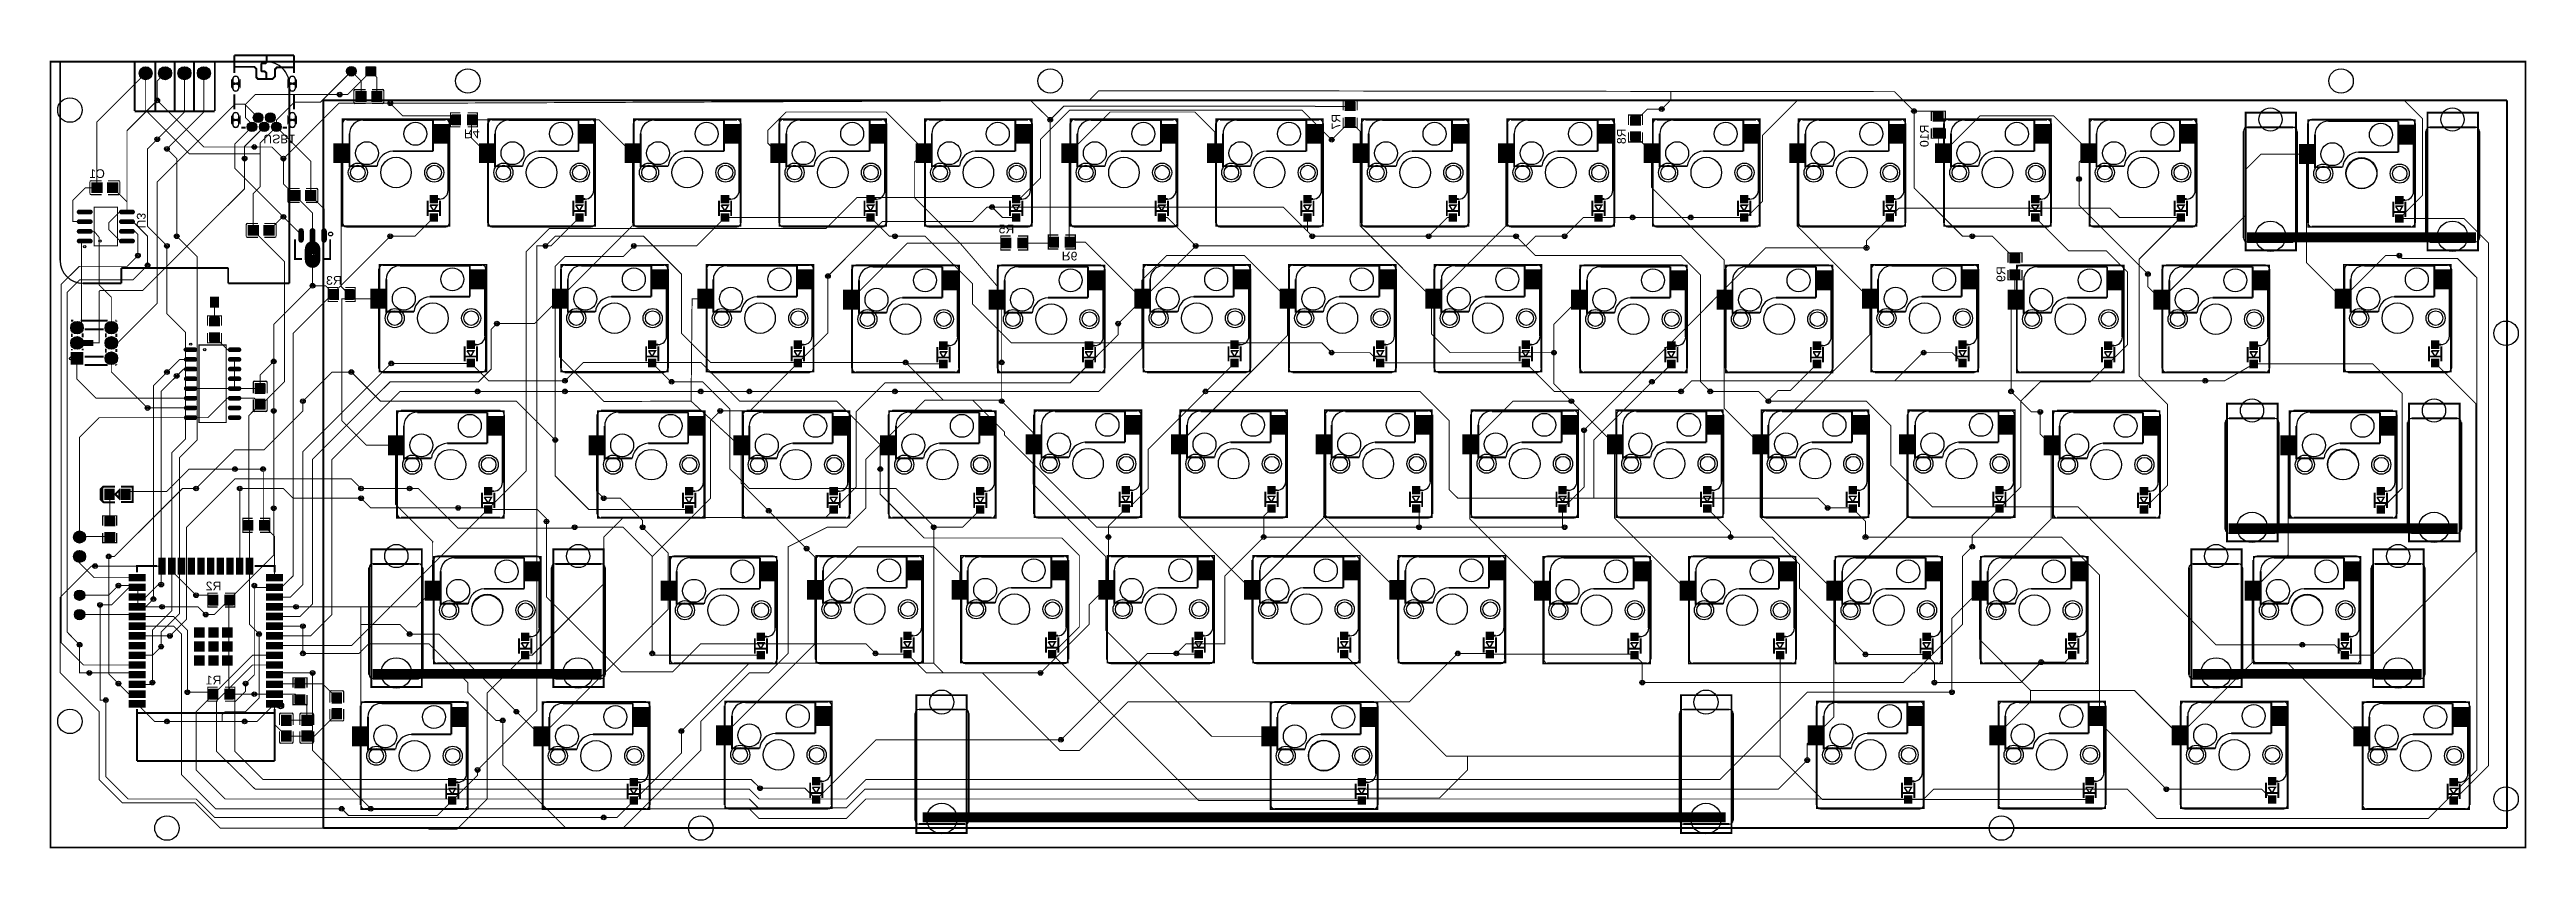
# Model space of a CAD drawing. Header units: millimetres. Extents: x -34 to 290, y -3 to 102.
import ezdxf

# ---------------------------------------------------------------- set-up
doc = ezdxf.new("R2010")
doc.units = ezdxf.units.MM
for name, color, linetype, true_color in [('BoardOutLine', 7, 'Continuous', 0xff00ff), ('BottomLayer', 7, 'Continuous', 0x0000ff), ('BottomPasteMaskLayer', 7, 'Continuous', 0x800000), ('BottomSilkLayer', 7, 'Continuous', 0x66cc33), ('BottomSolderMaskLayer', 7, 'Continuous', 0xaa00ff), ('Document', 7, 'Continuous', 0xffffff), ('Hole', 7, 'Continuous', 0x222222), ('Multi-Layer', 7, 'Continuous', 0xc0c0c0), ('TopLayer', 7, 'Continuous', 0xff0000), ('TopPasteMaskLayer', 7, 'Continuous', 0x808080), ('TopSilkLayer', 7, 'Continuous', 0xffcc00), ('TopSolderMaskLayer', 7, 'Continuous', 0x800080)]:
    doc.layers.add(name, color=color, linetype=linetype, true_color=true_color)
doc.styles.get("Standard").update_dxf_attribs({"font": 'arial.ttf'})

msp = doc.modelspace()

# ---------------------------------------------------------------- texts
at = {"layer": 'BottomSilkLayer', "text_generation_flag": 2}
for s, rotation, p in [('USB1', 180, (-6.45, 90.77)), ('R4', 180, (19.81, 91.44)), ('R7', 90, (134.49, 93.47)), ('R8', 90, (171.83, 91.57)), ('R10', 90, (211.46, 92.07)), ('U3', 270, (-22.99, 78.49)), ('R6', 180, (98.04, 75.44)), ('R9', 90, (221.49, 73.53))]:
    msp.add_text(s, height=1.143, rotation=rotation, dxfattribs=at).set_placement(p)
for s, p in [('C1', (-27.18, 85.09)), ('R5', (91.82, 77.85)), ('R3', (3.81, 71.12)), ('R2', (-11.94, 31.12)), ('R1', (-11.94, 18.8))]:
    msp.add_text(s, height=1.143, dxfattribs=at).set_placement(p)

# ---------------------------------------------------------------- hatches: boundary and pattern name
at = {"layer": 'BottomLayer'}
for points in [[(136.45, 93.87), (135.07, 93.87), (135.07, 95), (136.45, 95)], [(17.79, 89.63), (15.89, 89.63), (15.89, 92.13), (17.79, 92.13)], [(19.41, 93.4), (19.41, 92.02), (18.28, 92.02), (18.28, 93.4)], [(20.21, 93.4), (20.21, 92.02), (21.34, 92.02), (21.34, 93.4)], [(36.84, 89.63), (34.94, 89.63), (34.94, 92.13), (36.84, 92.13)], [(55.89, 89.63), (53.99, 89.63), (53.99, 92.13), (55.89, 92.13)], [(74.94, 89.63), (73.04, 89.63), (73.04, 92.13), (74.94, 92.13)], [(93.99, 89.63), (92.09, 89.63), (92.09, 92.13), (93.99, 92.13)], [(113.04, 89.63), (111.14, 89.63), (111.14, 92.13), (113.04, 92.13)], [(132.09, 89.63), (130.19, 89.63), (130.19, 92.13), (132.09, 92.13)], [(136.45, 93.07), (135.07, 93.07), (135.07, 91.94), (136.45, 91.94)], [(151.14, 89.63), (149.24, 89.63), (149.24, 92.13), (151.14, 92.13)], [(170.19, 89.63), (168.29, 89.63), (168.29, 92.13), (170.19, 92.13)], [(173.79, 91.97), (172.41, 91.97), (172.41, 93.1), (173.79, 93.1)], [(173.79, 91.17), (172.41, 91.17), (172.41, 90.03), (173.79, 90.03)], [(189.24, 89.63), (187.34, 89.63), (187.34, 92.13), (189.24, 92.13)], [(208.29, 89.63), (206.39, 89.63), (206.39, 92.13), (208.29, 92.13)], [(213.41, 92.47), (212.04, 92.47), (212.04, 93.61), (213.41, 93.61)], [(213.41, 91.68), (212.04, 91.68), (212.04, 90.54), (213.41, 90.54)], [(227.34, 89.63), (225.44, 89.63), (225.44, 92.13), (227.34, 92.13)], [(246.39, 89.63), (244.49, 89.63), (244.49, 92.13), (246.39, 92.13)], [(274.97, 89.51), (273.07, 89.51), (273.07, 92.01), (274.97, 92.01)], [(4.69, 87.09), (2.79, 87.09), (2.79, 89.59), (4.69, 89.59)], [(23.74, 87.09), (21.84, 87.09), (21.84, 89.59), (23.74, 89.59)], [(42.79, 87.09), (40.89, 87.09), (40.89, 89.59), (42.79, 89.59)], [(61.84, 87.09), (59.94, 87.09), (59.94, 89.59), (61.84, 89.59)], [(80.89, 87.09), (78.99, 87.09), (78.99, 89.59), (80.89, 89.59)], [(99.94, 87.09), (98.04, 87.09), (98.04, 89.59), (99.94, 89.59)], [(118.99, 87.09), (117.09, 87.09), (117.09, 89.59), (118.99, 89.59)], [(138.04, 87.09), (136.14, 87.09), (136.14, 89.59), (138.04, 89.59)], [(157.09, 87.09), (155.19, 87.09), (155.19, 89.59), (157.09, 89.59)], [(176.14, 87.09), (174.24, 87.09), (174.24, 89.59), (176.14, 89.59)], [(195.19, 87.09), (193.29, 87.09), (193.29, 89.59), (195.19, 89.59)], [(214.24, 87.09), (212.34, 87.09), (212.34, 89.59), (214.24, 89.59)], [(233.29, 87.09), (231.39, 87.09), (231.39, 89.59), (233.29, 89.59)], [(261.86, 86.97), (259.96, 86.97), (259.96, 89.47), (261.86, 89.47)], [(-27.5, 83.14), (-27.5, 84.5), (-28.91, 84.5), (-28.91, 83.14)], [(-26.85, 83.14), (-26.85, 84.5), (-25.44, 84.5), (-25.44, 83.14)], [(16.37, 82.83), (16.37, 81.83), (15.37, 81.83), (15.37, 82.83)], [(35.42, 82.83), (35.42, 81.83), (34.42, 81.83), (34.42, 82.83)], [(54.47, 82.83), (54.47, 81.83), (53.47, 81.83), (53.47, 82.83)], [(73.52, 82.83), (73.52, 81.83), (72.52, 81.83), (72.52, 82.83)], [(92.57, 82.83), (92.57, 81.83), (91.57, 81.83), (91.57, 82.83)], [(111.62, 82.83), (111.62, 81.83), (110.62, 81.83), (110.62, 82.83)], [(130.67, 82.83), (130.67, 81.83), (129.67, 81.83), (129.67, 82.83)], [(149.72, 82.83), (149.72, 81.83), (148.72, 81.83), (148.72, 82.83)], [(168.77, 82.83), (168.77, 81.83), (167.77, 81.83), (167.77, 82.83)], [(187.82, 82.83), (187.82, 81.83), (186.82, 81.83), (186.82, 82.83)], [(206.87, 82.83), (206.87, 81.83), (205.87, 81.83), (205.87, 82.83)], [(225.92, 82.83), (225.92, 81.83), (224.92, 81.83), (224.92, 82.83)], [(244.97, 82.83), (244.97, 81.83), (243.97, 81.83), (243.97, 82.83)], [(273.55, 82.7), (273.55, 81.7), (272.55, 81.7), (272.55, 82.7)], [(-29.09, 80.93, -0.785398), (-29.09, 80.36), (-30.55, 80.36, -0.785398), (-30.55, 80.93)], [(-29.09, 79.66, -0.785398), (-29.09, 79.09), (-30.55, 79.09, -0.785398), (-30.55, 79.66)], [(-29.09, 78.39, -0.785398), (-29.09, 77.82), (-30.55, 77.82, -0.785398), (-30.55, 78.39)], [(-23.55, 80.93, -0.785398), (-23.55, 80.36), (-25.01, 80.36, -0.785398), (-25.01, 80.93)], [(-23.55, 79.66, -0.785398), (-23.55, 79.09), (-25.01, 79.09, -0.785398), (-25.01, 79.66)], [(-23.55, 78.39, -0.785398), (-23.55, 77.82), (-25.01, 77.82, -0.785398), (-25.01, 78.39)], [(16.37, 80.43), (16.37, 79.43), (15.37, 79.43), (15.37, 80.43)], [(35.42, 80.43), (35.42, 79.43), (34.42, 79.43), (34.42, 80.43)], [(54.47, 80.43), (54.47, 79.43), (53.47, 79.43), (53.47, 80.43)], [(73.52, 80.43), (73.52, 79.43), (72.52, 79.43), (72.52, 80.43)], [(92.57, 80.43), (92.57, 79.43), (91.57, 79.43), (91.57, 80.43)], [(111.62, 80.43), (111.62, 79.43), (110.62, 79.43), (110.62, 80.43)], [(130.67, 80.43), (130.67, 79.43), (129.67, 79.43), (129.67, 80.43)], [(149.72, 80.43), (149.72, 79.43), (148.72, 79.43), (148.72, 80.43)], [(168.77, 80.43), (168.77, 79.43), (167.77, 79.43), (167.77, 80.43)], [(187.82, 80.43), (187.82, 79.43), (186.82, 79.43), (186.82, 80.43)], [(206.87, 80.43), (206.87, 79.43), (205.87, 79.43), (205.87, 80.43)], [(225.92, 80.43), (225.92, 79.43), (224.92, 79.43), (224.92, 80.43)], [(244.97, 80.43), (244.97, 79.43), (243.97, 79.43), (243.97, 80.43)], [(273.55, 80.3), (273.55, 79.3), (272.55, 79.3), (272.55, 80.3)], [(-29.09, 77.12, -0.785398), (-29.09, 76.55), (-30.55, 76.55, -0.785398), (-30.55, 77.12)], [(-23.55, 77.12, -0.785398), (-23.55, 76.55), (-25.01, 76.55, -0.785398), (-25.01, 77.12)], [(91.42, 75.89), (91.42, 77.27), (90.29, 77.27), (90.29, 75.89)], [(92.22, 75.89), (92.22, 77.27), (93.35, 77.27), (93.35, 75.89)], [(97.64, 77.4), (97.64, 76.02), (96.51, 76.02), (96.51, 77.4)], [(98.44, 77.4), (98.44, 76.02), (99.58, 76.02), (99.58, 77.4)], [(223.45, 73.93), (222.07, 73.93), (222.07, 75.07), (223.45, 75.07)], [(22.62, 70.58), (20.72, 70.58), (20.72, 73.08), (22.62, 73.08)], [(46.37, 70.58), (44.47, 70.58), (44.47, 73.08), (46.37, 73.08)], [(65.42, 70.58), (63.52, 70.58), (63.52, 73.08), (65.42, 73.08)], [(84.47, 70.46), (82.57, 70.46), (82.57, 72.96), (84.47, 72.96)], [(103.52, 70.46), (101.62, 70.46), (101.62, 72.96), (103.52, 72.96)], [(122.57, 70.58), (120.67, 70.58), (120.67, 73.08), (122.57, 73.08)], [(141.62, 70.58), (139.72, 70.58), (139.72, 73.08), (141.62, 73.08)], [(160.67, 70.58), (158.77, 70.58), (158.77, 73.08), (160.67, 73.08)], [(179.72, 70.46), (177.82, 70.46), (177.82, 72.96), (179.72, 72.96)], [(198.77, 70.46), (196.87, 70.46), (196.87, 72.96), (198.77, 72.96)], [(217.82, 70.58), (215.92, 70.58), (215.92, 73.08), (217.82, 73.08)], [(223.45, 73.13), (222.07, 73.13), (222.07, 72), (223.45, 72)], [(236.87, 70.46), (234.97, 70.46), (234.97, 72.96), (236.87, 72.96)], [(255.92, 70.46), (254.02, 70.46), (254.02, 72.96), (255.92, 72.96)], [(279.67, 70.58), (277.77, 70.58), (277.77, 73.08), (279.67, 73.08)], [(3.41, 69.16), (3.41, 70.54), (2.28, 70.54), (2.28, 69.16)], [(4.21, 69.16), (4.21, 70.54), (5.34, 70.54), (5.34, 69.16)], [(9.51, 68.04), (7.61, 68.04), (7.61, 70.54), (9.51, 70.54)], [(33.26, 68.04), (31.36, 68.04), (31.36, 70.54), (33.26, 70.54)], [(52.31, 68.04), (50.41, 68.04), (50.41, 70.54), (52.31, 70.54)], [(71.36, 67.92), (69.46, 67.92), (69.46, 70.42), (71.36, 70.42)], [(90.41, 67.92), (88.51, 67.92), (88.51, 70.42), (90.41, 70.42)], [(109.46, 68.04), (107.56, 68.04), (107.56, 70.54), (109.46, 70.54)], [(128.51, 68.04), (126.61, 68.04), (126.61, 70.54), (128.51, 70.54)], [(147.56, 68.04), (145.66, 68.04), (145.66, 70.54), (147.56, 70.54)], [(166.61, 67.92), (164.71, 67.92), (164.71, 70.42), (166.61, 70.42)], [(185.66, 67.92), (183.76, 67.92), (183.76, 70.42), (185.66, 70.42)], [(204.71, 68.04), (202.81, 68.04), (202.81, 70.54), (204.71, 70.54)], [(223.76, 67.92), (221.86, 67.92), (221.86, 70.42), (223.76, 70.42)], [(242.81, 67.92), (240.91, 67.92), (240.91, 70.42), (242.81, 70.42)], [(266.56, 68.04), (264.66, 68.04), (264.66, 70.54), (266.56, 70.54)], [(21.2, 63.78), (21.2, 62.78), (20.2, 62.78), (20.2, 63.78)], [(44.95, 63.78), (44.95, 62.78), (43.95, 62.78), (43.95, 63.78)], [(64, 63.78), (64, 62.78), (63, 62.78), (63, 63.78)], [(83.05, 63.65), (83.05, 62.65), (82.05, 62.65), (82.05, 63.65)], [(102.1, 63.65), (102.1, 62.65), (101.1, 62.65), (101.1, 63.65)], [(121.15, 63.78), (121.15, 62.78), (120.15, 62.78), (120.15, 63.78)], [(140.2, 63.78), (140.2, 62.78), (139.2, 62.78), (139.2, 63.78)], [(159.25, 63.78), (159.25, 62.78), (158.25, 62.78), (158.25, 63.78)], [(178.3, 63.65), (178.3, 62.65), (177.3, 62.65), (177.3, 63.65)], [(197.35, 63.65), (197.35, 62.65), (196.35, 62.65), (196.35, 63.65)], [(216.4, 63.78), (216.4, 62.78), (215.4, 62.78), (215.4, 63.78)], [(235.45, 63.65), (235.45, 62.65), (234.45, 62.65), (234.45, 63.65)], [(254.5, 63.65), (254.5, 62.65), (253.5, 62.65), (253.5, 63.65)], [(278.24, 63.78), (278.24, 62.78), (277.24, 62.78), (277.24, 63.78)], [(21.2, 61.38), (21.2, 60.38), (20.2, 60.38), (20.2, 61.38)], [(44.95, 61.38), (44.95, 60.38), (43.95, 60.38), (43.95, 61.38)], [(64, 61.38), (64, 60.38), (63, 60.38), (63, 61.38)], [(83.05, 61.25), (83.05, 60.25), (82.05, 60.25), (82.05, 61.25)], [(102.1, 61.25), (102.1, 60.25), (101.1, 60.25), (101.1, 61.25)], [(121.15, 61.38), (121.15, 60.38), (120.15, 60.38), (120.15, 61.38)], [(140.2, 61.38), (140.2, 60.38), (139.2, 60.38), (139.2, 61.38)], [(159.25, 61.38), (159.25, 60.38), (158.25, 60.38), (158.25, 61.38)], [(178.3, 61.25), (178.3, 60.25), (177.3, 60.25), (177.3, 61.25)], [(197.35, 61.25), (197.35, 60.25), (196.35, 60.25), (196.35, 61.25)], [(216.4, 61.38), (216.4, 60.38), (215.4, 60.38), (215.4, 61.38)], [(235.45, 61.25), (235.45, 60.25), (234.45, 60.25), (234.45, 61.25)], [(254.5, 61.25), (254.5, 60.25), (253.5, 60.25), (253.5, 61.25)], [(278.24, 61.38), (278.24, 60.38), (277.24, 60.38), (277.24, 61.38)], [(24.9, 51.41), (23, 51.41), (23, 53.91), (24.9, 53.91)], [(51.19, 51.41), (49.29, 51.41), (49.29, 53.91), (51.19, 53.91)], [(70.12, 51.41), (68.22, 51.41), (68.22, 53.91), (70.12, 53.91)], [(89.29, 51.41), (87.39, 51.41), (87.39, 53.91), (89.29, 53.91)], [(108.34, 51.53), (106.44, 51.53), (106.44, 54.03), (108.34, 54.03)], [(127.39, 51.53), (125.49, 51.53), (125.49, 54.03), (127.39, 54.03)], [(146.32, 51.53), (144.42, 51.53), (144.42, 54.03), (146.32, 54.03)], [(165.49, 51.53), (163.59, 51.53), (163.59, 54.03), (165.49, 54.03)], [(184.42, 51.53), (182.52, 51.53), (182.52, 54.03), (184.42, 54.03)], [(203.47, 51.53), (201.57, 51.53), (201.57, 54.03), (203.47, 54.03)], [(222.64, 51.53), (220.74, 51.53), (220.74, 54.03), (222.64, 54.03)], [(241.57, 51.41), (239.67, 51.41), (239.67, 53.91), (241.57, 53.91)], [(272.55, 51.41), (270.65, 51.41), (270.65, 53.91), (272.55, 53.91)], [(11.8, 48.87), (9.9, 48.87), (9.9, 51.37), (11.8, 51.37)], [(38.09, 48.87), (36.19, 48.87), (36.19, 51.37), (38.09, 51.37)], [(57.01, 48.87), (55.11, 48.87), (55.11, 51.37), (57.01, 51.37)], [(76.19, 48.87), (74.29, 48.87), (74.29, 51.37), (76.19, 51.37)], [(95.24, 48.99), (93.34, 48.99), (93.34, 51.49), (95.24, 51.49)], [(114.29, 48.99), (112.39, 48.99), (112.39, 51.49), (114.29, 51.49)], [(133.21, 48.99), (131.31, 48.99), (131.31, 51.49), (133.21, 51.49)], [(152.39, 48.99), (150.49, 48.99), (150.49, 51.49), (152.39, 51.49)], [(171.31, 48.99), (169.41, 48.99), (169.41, 51.49), (171.31, 51.49)], [(190.36, 48.99), (188.46, 48.99), (188.46, 51.49), (190.36, 51.49)], [(209.54, 48.99), (207.64, 48.99), (207.64, 51.49), (209.54, 51.49)], [(228.46, 48.87), (226.56, 48.87), (226.56, 51.37), (228.46, 51.37)], [(259.45, 48.87), (257.55, 48.87), (257.55, 51.37), (259.45, 51.37)], [(23.48, 44.6), (23.48, 43.6), (22.48, 43.6), (22.48, 44.6)], [(23.48, 42.2), (23.48, 41.2), (22.48, 41.2), (22.48, 42.2)], [(49.77, 44.6), (49.77, 43.6), (48.77, 43.6), (48.77, 44.6)], [(49.77, 42.2), (49.77, 41.2), (48.77, 41.2), (48.77, 42.2)], [(68.69, 44.6), (68.69, 43.6), (67.69, 43.6), (67.69, 44.6)], [(68.69, 42.2), (68.69, 41.2), (67.69, 41.2), (67.69, 42.2)], [(87.87, 44.6), (87.87, 43.6), (86.87, 43.6), (86.87, 44.6)], [(87.87, 42.2), (87.87, 41.2), (86.87, 41.2), (86.87, 42.2)], [(106.92, 44.73), (106.92, 43.73), (105.92, 43.73), (105.92, 44.73)], [(106.92, 42.33), (106.92, 41.33), (105.92, 41.33), (105.92, 42.33)], [(125.97, 44.73), (125.97, 43.73), (124.97, 43.73), (124.97, 44.73)], [(125.97, 42.33), (125.97, 41.33), (124.97, 41.33), (124.97, 42.33)], [(144.89, 44.73), (144.89, 43.73), (143.89, 43.73), (143.89, 44.73)], [(144.89, 42.33), (144.89, 41.33), (143.89, 41.33), (143.89, 42.33)], [(164.07, 44.73), (164.07, 43.73), (163.07, 43.73), (163.07, 44.73)], [(164.07, 42.33), (164.07, 41.33), (163.07, 41.33), (163.07, 42.33)], [(182.99, 44.73), (182.99, 43.73), (181.99, 43.73), (181.99, 44.73)], [(182.99, 42.33), (182.99, 41.33), (181.99, 41.33), (181.99, 42.33)], [(202.04, 44.73), (202.04, 43.73), (201.04, 43.73), (201.04, 44.73)], [(202.04, 42.33), (202.04, 41.33), (201.04, 41.33), (201.04, 42.33)], [(221.22, 44.73), (221.22, 43.73), (220.22, 43.73), (220.22, 44.73)], [(221.22, 42.33), (221.22, 41.33), (220.22, 41.33), (220.22, 42.33)], [(240.14, 44.6), (240.14, 43.6), (239.14, 43.6), (239.14, 44.6)], [(240.14, 42.2), (240.14, 41.2), (239.14, 41.2), (239.14, 42.2)], [(271.13, 44.6), (271.13, 43.6), (270.13, 43.6), (270.13, 44.6)], [(271.13, 42.2), (271.13, 41.2), (270.13, 41.2), (270.13, 42.2)], [(29.73, 32.36), (27.83, 32.36), (27.83, 34.86), (29.73, 34.86)], [(60.59, 32.36), (58.69, 32.36), (58.69, 34.86), (60.59, 34.86)], [(66.66, 29.94), (64.76, 29.94), (64.76, 32.44), (66.66, 32.44)], [(79.77, 32.48), (77.87, 32.48), (77.87, 34.98), (79.77, 34.98)], [(85.58, 29.94), (83.68, 29.94), (83.68, 32.44), (85.58, 32.44)], [(98.69, 32.48), (96.79, 32.48), (96.79, 34.98), (98.69, 34.98)], [(104.76, 29.94), (102.86, 29.94), (102.86, 32.44), (104.76, 32.44)], [(117.87, 32.48), (115.97, 32.48), (115.97, 34.98), (117.87, 34.98)], [(123.81, 29.94), (121.91, 29.94), (121.91, 32.44), (123.81, 32.44)], [(136.92, 32.48), (135.02, 32.48), (135.02, 34.98), (136.92, 34.98)], [(142.86, 29.94), (140.96, 29.94), (140.96, 32.44), (142.86, 32.44)], [(155.97, 32.48), (154.07, 32.48), (154.07, 34.98), (155.97, 34.98)], [(174.89, 32.36), (172.99, 32.36), (172.99, 34.86), (174.89, 34.86)], [(193.94, 32.36), (192.04, 32.36), (192.04, 34.86), (193.94, 34.86)], [(213.12, 32.36), (211.22, 32.36), (211.22, 34.86), (213.12, 34.86)], [(232.17, 32.36), (230.27, 32.36), (230.27, 34.86), (232.17, 34.86)], [(267.85, 32.36), (265.95, 32.36), (265.95, 34.86), (267.85, 34.86)], [(-12.34, 29.16), (-12.34, 30.53), (-13.47, 30.53), (-13.47, 29.16)], [(-11.54, 29.16), (-11.54, 30.53), (-10.41, 30.53), (-10.41, 29.16)], [(16.62, 29.82), (14.72, 29.82), (14.72, 32.32), (16.62, 32.32)], [(47.48, 29.82), (45.58, 29.82), (45.58, 32.32), (47.48, 32.32)], [(161.78, 29.82), (159.88, 29.82), (159.88, 32.32), (161.78, 32.32)], [(180.83, 29.82), (178.93, 29.82), (178.93, 32.32), (180.83, 32.32)], [(200.01, 29.82), (198.11, 29.82), (198.11, 32.32), (200.01, 32.32)], [(219.06, 29.82), (217.16, 29.82), (217.16, 32.32), (219.06, 32.32)], [(254.75, 29.82), (252.85, 29.82), (252.85, 32.32), (254.75, 32.32)], [(28.31, 25.55), (28.31, 24.55), (27.31, 24.55), (27.31, 25.55)], [(28.31, 23.15), (28.31, 22.15), (27.31, 22.15), (27.31, 23.15)], [(59.17, 25.55), (59.17, 24.55), (58.17, 24.55), (58.17, 25.55)], [(59.17, 23.15), (59.17, 22.15), (58.17, 22.15), (58.17, 23.15)], [(78.35, 25.68), (78.35, 24.68), (77.35, 24.68), (77.35, 25.68)], [(78.35, 23.28), (78.35, 22.28), (77.35, 22.28), (77.35, 23.28)], [(97.27, 25.68), (97.27, 24.68), (96.27, 24.68), (96.27, 25.68)], [(97.27, 23.28), (97.27, 22.28), (96.27, 22.28), (96.27, 23.28)], [(116.45, 25.68), (116.45, 24.68), (115.45, 24.68), (115.45, 25.68)], [(116.45, 23.28), (116.45, 22.28), (115.45, 22.28), (115.45, 23.28)], [(135.5, 25.68), (135.5, 24.68), (134.5, 24.68), (134.5, 25.68)], [(135.5, 23.28), (135.5, 22.28), (134.5, 22.28), (134.5, 23.28)], [(154.55, 25.68), (154.55, 24.68), (153.55, 24.68), (153.55, 25.68)], [(154.55, 23.28), (154.55, 22.28), (153.55, 22.28), (153.55, 23.28)], [(173.47, 25.55), (173.47, 24.55), (172.47, 24.55), (172.47, 25.55)], [(173.47, 23.15), (173.47, 22.15), (172.47, 22.15), (172.47, 23.15)], [(192.52, 25.55), (192.52, 24.55), (191.52, 24.55), (191.52, 25.55)], [(192.52, 23.15), (192.52, 22.15), (191.52, 22.15), (191.52, 23.15)], [(211.7, 25.55), (211.7, 24.55), (210.7, 24.55), (210.7, 25.55)], [(211.7, 23.15), (211.7, 22.15), (210.7, 22.15), (210.7, 23.15)], [(230.75, 25.55), (230.75, 24.55), (229.75, 24.55), (229.75, 25.55)], [(230.75, 23.15), (230.75, 22.15), (229.75, 22.15), (229.75, 23.15)], [(266.43, 25.55), (266.43, 24.55), (265.43, 24.55), (265.43, 25.55)], [(266.43, 23.15), (266.43, 22.15), (265.43, 22.15), (265.43, 23.15)], [(-12.34, 16.84), (-12.34, 18.21), (-13.47, 18.21), (-13.47, 16.84)], [(-11.54, 16.84), (-11.54, 18.21), (-10.41, 18.21), (-10.41, 16.84)], [(7.1, 10.77), (5.2, 10.77), (5.2, 13.27), (7.1, 13.27)], [(20.2, 13.31), (18.3, 13.31), (18.3, 15.81), (20.2, 15.81)], [(30.85, 10.77), (28.95, 10.77), (28.95, 13.27), (30.85, 13.27)], [(43.95, 13.31), (42.05, 13.31), (42.05, 15.81), (43.95, 15.81)], [(54.72, 10.89), (52.82, 10.89), (52.82, 13.39), (54.72, 13.39)], [(67.83, 13.43), (65.93, 13.43), (65.93, 15.93), (67.83, 15.93)], [(126.1, 10.77), (124.2, 10.77), (124.2, 13.27), (126.1, 13.27)], [(139.2, 13.31), (137.3, 13.31), (137.3, 15.81), (139.2, 15.81)], [(197.6, 10.89), (195.7, 10.89), (195.7, 13.39), (197.6, 13.39)], [(210.7, 13.43), (208.8, 13.43), (208.8, 15.93), (210.7, 15.93)], [(221.35, 10.89), (219.45, 10.89), (219.45, 13.39), (221.35, 13.39)], [(234.45, 13.43), (232.55, 13.43), (232.55, 15.93), (234.45, 15.93)], [(245.22, 10.89), (243.32, 10.89), (243.32, 13.39), (245.22, 13.39)], [(258.33, 13.43), (256.43, 13.43), (256.43, 15.93), (258.33, 15.93)], [(268.97, 10.77), (267.07, 10.77), (267.07, 13.27), (268.97, 13.27)], [(282.08, 13.31), (280.18, 13.31), (280.18, 15.81), (282.08, 15.81)], [(18.78, 6.5), (18.78, 5.5), (17.78, 5.5), (17.78, 6.5)], [(42.53, 6.5), (42.53, 5.5), (41.53, 5.5), (41.53, 6.5)], [(66.41, 6.63), (66.41, 5.63), (65.41, 5.63), (65.41, 6.63)], [(137.78, 6.5), (137.78, 5.5), (136.78, 5.5), (136.78, 6.5)], [(209.28, 6.63), (209.28, 5.63), (208.28, 5.63), (208.28, 6.63)], [(233.03, 6.63), (233.03, 5.63), (232.03, 5.63), (232.03, 6.63)], [(256.91, 6.63), (256.91, 5.63), (255.91, 5.63), (255.91, 6.63)], [(280.66, 6.5), (280.66, 5.5), (279.66, 5.5), (279.66, 6.5)], [(18.78, 4.1), (18.78, 3.1), (17.78, 3.1), (17.78, 4.1)], [(42.53, 4.1), (42.53, 3.1), (41.53, 3.1), (41.53, 4.1)], [(66.41, 4.23), (66.41, 3.23), (65.41, 3.23), (65.41, 4.23)], [(137.78, 4.1), (137.78, 3.1), (136.78, 3.1), (136.78, 4.1)], [(209.28, 4.23), (209.28, 3.23), (208.28, 3.23), (208.28, 4.23)], [(233.03, 4.23), (233.03, 3.23), (232.03, 3.23), (232.03, 4.23)], [(256.91, 4.23), (256.91, 3.23), (255.91, 3.23), (255.91, 4.23)], [(280.66, 4.1), (280.66, 3.1), (279.66, 3.1), (279.66, 4.1)]]:
    msp.add_hatch(color=256, dxfattribs=at).paths.add_polyline_path(points)
at = {"layer": 'BottomPasteMaskLayer'}
for points in [[(136.4, 95.17), (135.12, 95.17), (135.07, 95.12), (135.07, 93.97), (135.12, 93.92), (135.53, 93.92), (135.53, 94.37), (135.98, 94.37), (135.98, 93.93), (136.4, 93.92), (136.45, 93.97), (136.45, 95.12)], [(17.79, 89.63), (15.89, 89.63), (15.89, 92.13), (17.79, 92.13)], [(18.11, 93.35), (18.11, 92.07), (18.16, 92.02), (19.31, 92.02), (19.36, 92.07), (19.37, 92.48), (18.92, 92.48), (18.92, 92.93), (19.36, 92.93), (19.36, 93.35), (19.31, 93.4), (18.16, 93.4)], [(20.26, 93.35), (20.26, 92.93), (20.71, 92.93), (20.71, 92.48), (20.27, 92.48), (20.26, 92.07), (20.31, 92.02), (21.46, 92.02), (21.51, 92.07), (21.51, 93.35), (21.46, 93.4), (20.31, 93.4)], [(36.84, 89.63), (34.94, 89.63), (34.94, 92.13), (36.84, 92.13)], [(55.89, 89.63), (53.99, 89.63), (53.99, 92.13), (55.89, 92.13)], [(74.94, 89.63), (73.04, 89.63), (73.04, 92.13), (74.94, 92.13)], [(93.99, 89.63), (92.09, 89.63), (92.09, 92.13), (93.99, 92.13)], [(113.04, 89.63), (111.14, 89.63), (111.14, 92.13), (113.04, 92.13)], [(132.09, 89.63), (130.19, 89.63), (130.19, 92.13), (132.09, 92.13)], [(136.4, 93.02), (135.98, 93.02), (135.98, 92.58), (135.53, 92.58), (135.53, 93.02), (135.12, 93.02), (135.07, 92.97), (135.07, 91.82), (135.12, 91.77), (136.4, 91.77), (136.45, 91.82), (136.45, 92.97)], [(151.14, 89.63), (149.24, 89.63), (149.24, 92.13), (151.14, 92.13)], [(170.19, 89.63), (168.29, 89.63), (168.29, 92.13), (170.19, 92.13)], [(173.74, 93.27), (172.46, 93.27), (172.41, 93.22), (172.41, 92.07), (172.46, 92.02), (172.87, 92.01), (172.87, 92.46), (173.32, 92.46), (173.32, 92.02), (173.74, 92.02), (173.79, 92.07), (173.79, 93.22)], [(173.74, 91.12), (173.32, 91.12), (173.32, 90.67), (172.87, 90.67), (172.87, 91.11), (172.46, 91.12), (172.41, 91.07), (172.41, 89.92), (172.46, 89.87), (173.74, 89.87), (173.79, 89.92), (173.79, 91.07)], [(189.24, 89.63), (187.34, 89.63), (187.34, 92.13), (189.24, 92.13)], [(208.29, 89.63), (206.39, 89.63), (206.39, 92.13), (208.29, 92.13)], [(213.37, 93.78), (212.09, 93.78), (212.04, 93.73), (212.04, 92.57), (212.09, 92.53), (212.5, 92.52), (212.5, 92.97), (212.95, 92.97), (212.95, 92.53), (213.37, 92.53), (213.42, 92.57), (213.42, 93.73)], [(213.37, 91.62), (212.95, 91.62), (212.95, 91.18), (212.5, 91.18), (212.5, 91.62), (212.09, 91.62), (212.04, 91.58), (212.04, 90.43), (212.09, 90.38), (213.37, 90.38), (213.42, 90.43), (213.42, 91.58)], [(227.34, 89.63), (225.44, 89.63), (225.44, 92.13), (227.34, 92.13)], [(246.39, 89.63), (244.49, 89.63), (244.49, 92.13), (246.39, 92.13)], [(274.97, 89.51), (273.07, 89.51), (273.07, 92.01), (274.97, 92.01)], [(4.69, 87.09), (2.79, 87.09), (2.79, 89.59), (4.69, 89.59)], [(23.74, 87.09), (21.84, 87.09), (21.84, 89.59), (23.74, 89.59)], [(42.79, 87.09), (40.89, 87.09), (40.89, 89.59), (42.79, 89.59)], [(61.84, 87.09), (59.94, 87.09), (59.94, 89.59), (61.84, 89.59)], [(80.89, 87.09), (78.99, 87.09), (78.99, 89.59), (80.89, 89.59)], [(99.94, 87.09), (98.04, 87.09), (98.04, 89.59), (99.94, 89.59)], [(118.99, 87.09), (117.09, 87.09), (117.09, 89.59), (118.99, 89.59)], [(138.04, 87.09), (136.14, 87.09), (136.14, 89.59), (138.04, 89.59)], [(157.09, 87.09), (155.19, 87.09), (155.19, 89.59), (157.09, 89.59)], [(176.14, 87.09), (174.24, 87.09), (174.24, 89.59), (176.14, 89.59)], [(195.19, 87.09), (193.29, 87.09), (193.29, 89.59), (195.19, 89.59)], [(214.24, 87.09), (212.34, 87.09), (212.34, 89.59), (214.24, 89.59)], [(233.29, 87.09), (231.39, 87.09), (231.39, 89.59), (233.29, 89.59)], [(261.86, 86.97), (259.96, 86.97), (259.96, 89.47), (261.86, 89.47)], [(-27.65, 83.2), (-27.65, 83.62), (-28.1, 83.62), (-28.1, 84.07), (-27.66, 84.07), (-27.65, 84.48), (-27.7, 84.53), (-28.85, 84.53), (-28.9, 84.48), (-28.9, 83.2), (-28.85, 83.15), (-27.7, 83.15)], [(-25.5, 83.2), (-25.5, 84.48), (-25.55, 84.53), (-26.7, 84.53), (-26.75, 84.48), (-26.76, 84.07), (-26.31, 84.07), (-26.31, 83.62), (-26.75, 83.62), (-26.75, 83.2), (-26.7, 83.15), (-25.55, 83.15)], [(16.37, 82.83), (16.37, 81.83), (15.37, 81.83), (15.37, 82.83)], [(35.42, 82.83), (35.42, 81.83), (34.42, 81.83), (34.42, 82.83)], [(54.47, 82.83), (54.47, 81.83), (53.47, 81.83), (53.47, 82.83)], [(73.52, 82.83), (73.52, 81.83), (72.52, 81.83), (72.52, 82.83)], [(92.57, 82.83), (92.57, 81.83), (91.57, 81.83), (91.57, 82.83)], [(111.62, 82.83), (111.62, 81.83), (110.62, 81.83), (110.62, 82.83)], [(130.67, 82.83), (130.67, 81.83), (129.67, 81.83), (129.67, 82.83)], [(149.72, 82.83), (149.72, 81.83), (148.72, 81.83), (148.72, 82.83)], [(168.77, 82.83), (168.77, 81.83), (167.77, 81.83), (167.77, 82.83)], [(187.82, 82.83), (187.82, 81.83), (186.82, 81.83), (186.82, 82.83)], [(206.87, 82.83), (206.87, 81.83), (205.87, 81.83), (205.87, 82.83)], [(225.92, 82.83), (225.92, 81.83), (224.92, 81.83), (224.92, 82.83)], [(244.97, 82.83), (244.97, 81.83), (243.97, 81.83), (243.97, 82.83)], [(273.55, 82.7), (273.55, 81.7), (272.55, 81.7), (272.55, 82.7)], [(-29.09, 80.93, -0.785398), (-29.09, 80.36), (-30.55, 80.36, -0.785398), (-30.55, 80.93)], [(-29.09, 79.66, -0.785398), (-29.09, 79.09), (-30.55, 79.09, -0.785398), (-30.55, 79.66)], [(-29.09, 78.39, -0.785398), (-29.09, 77.82), (-30.55, 77.82, -0.785398), (-30.55, 78.39)], [(-23.55, 80.93, -0.785398), (-23.55, 80.36), (-25.01, 80.36, -0.785398), (-25.01, 80.93)], [(-23.55, 79.66, -0.785398), (-23.55, 79.09), (-25.01, 79.09, -0.785398), (-25.01, 79.66)], [(-23.55, 78.39, -0.785398), (-23.55, 77.82), (-25.01, 77.82, -0.785398), (-25.01, 78.39)], [(16.37, 80.43), (16.37, 79.43), (15.37, 79.43), (15.37, 80.43)], [(35.42, 80.43), (35.42, 79.43), (34.42, 79.43), (34.42, 80.43)], [(54.47, 80.43), (54.47, 79.43), (53.47, 79.43), (53.47, 80.43)], [(73.52, 80.43), (73.52, 79.43), (72.52, 79.43), (72.52, 80.43)], [(92.57, 80.43), (92.57, 79.43), (91.57, 79.43), (91.57, 80.43)], [(111.62, 80.43), (111.62, 79.43), (110.62, 79.43), (110.62, 80.43)], [(130.67, 80.43), (130.67, 79.43), (129.67, 79.43), (129.67, 80.43)], [(149.72, 80.43), (149.72, 79.43), (148.72, 79.43), (148.72, 80.43)], [(168.77, 80.43), (168.77, 79.43), (167.77, 79.43), (167.77, 80.43)], [(187.82, 80.43), (187.82, 79.43), (186.82, 79.43), (186.82, 80.43)], [(206.87, 80.43), (206.87, 79.43), (205.87, 79.43), (205.87, 80.43)], [(225.92, 80.43), (225.92, 79.43), (224.92, 79.43), (224.92, 80.43)], [(244.97, 80.43), (244.97, 79.43), (243.97, 79.43), (243.97, 80.43)], [(273.55, 80.3), (273.55, 79.3), (272.55, 79.3), (272.55, 80.3)], [(-29.09, 77.12, -0.785398), (-29.09, 76.55), (-30.55, 76.55, -0.785398), (-30.55, 77.12)], [(-23.55, 77.12, -0.785398), (-23.55, 76.55), (-25.01, 76.55, -0.785398), (-25.01, 77.12)], [(91.37, 75.94), (91.37, 76.36), (90.93, 76.36), (90.93, 76.81), (91.37, 76.81), (91.37, 77.22), (91.32, 77.27), (90.17, 77.27), (90.12, 77.22), (90.12, 75.94), (90.17, 75.89), (91.32, 75.89)], [(93.52, 75.94), (93.52, 77.22), (93.47, 77.27), (92.32, 77.27), (92.27, 77.22), (92.27, 76.81), (92.72, 76.81), (92.72, 76.36), (92.28, 76.36), (92.27, 75.94), (92.32, 75.89), (93.47, 75.89)], [(96.34, 77.35), (96.34, 76.07), (96.39, 76.02), (97.54, 76.02), (97.59, 76.07), (97.6, 76.48), (97.15, 76.48), (97.15, 76.93), (97.59, 76.93), (97.59, 77.35), (97.54, 77.4), (96.39, 77.4)], [(98.49, 77.35), (98.49, 76.93), (98.94, 76.93), (98.94, 76.48), (98.5, 76.48), (98.49, 76.07), (98.54, 76.02), (99.69, 76.02), (99.74, 76.07), (99.74, 77.35), (99.69, 77.4), (98.54, 77.4)], [(223.4, 75.23), (222.12, 75.23), (222.07, 75.18), (222.07, 74.03), (222.12, 73.98), (222.53, 73.98), (222.53, 74.43), (222.98, 74.43), (222.98, 73.99), (223.4, 73.98), (223.45, 74.03), (223.45, 75.18)], [(22.62, 70.58), (20.72, 70.58), (20.72, 73.08), (22.62, 73.08)], [(46.37, 70.58), (44.47, 70.58), (44.47, 73.08), (46.37, 73.08)], [(65.42, 70.58), (63.52, 70.58), (63.52, 73.08), (65.42, 73.08)], [(84.47, 70.46), (82.57, 70.46), (82.57, 72.96), (84.47, 72.96)], [(103.52, 70.46), (101.62, 70.46), (101.62, 72.96), (103.52, 72.96)], [(122.57, 70.58), (120.67, 70.58), (120.67, 73.08), (122.57, 73.08)], [(141.62, 70.58), (139.72, 70.58), (139.72, 73.08), (141.62, 73.08)], [(160.67, 70.58), (158.77, 70.58), (158.77, 73.08), (160.67, 73.08)], [(179.72, 70.46), (177.82, 70.46), (177.82, 72.96), (179.72, 72.96)], [(198.77, 70.46), (196.87, 70.46), (196.87, 72.96), (198.77, 72.96)], [(217.82, 70.58), (215.92, 70.58), (215.92, 73.08), (217.82, 73.08)], [(223.4, 73.08), (222.98, 73.08), (222.98, 72.64), (222.53, 72.64), (222.53, 73.08), (222.12, 73.08), (222.07, 73.03), (222.07, 71.88), (222.12, 71.83), (223.4, 71.83), (223.45, 71.88), (223.45, 73.03)], [(236.87, 70.46), (234.97, 70.46), (234.97, 72.96), (236.87, 72.96)], [(255.92, 70.46), (254.02, 70.46), (254.02, 72.96), (255.92, 72.96)], [(279.67, 70.58), (277.77, 70.58), (277.77, 73.08), (279.67, 73.08)], [(3.36, 69.21), (3.36, 69.63), (2.92, 69.63), (2.92, 70.08), (3.35, 70.08), (3.36, 70.49), (3.31, 70.54), (2.16, 70.54), (2.11, 70.49), (2.11, 69.21), (2.16, 69.16), (3.31, 69.16)], [(5.51, 69.21), (5.51, 70.49), (5.46, 70.54), (4.31, 70.54), (4.26, 70.49), (4.25, 70.08), (4.7, 70.08), (4.7, 69.63), (4.26, 69.63), (4.26, 69.21), (4.31, 69.16), (5.46, 69.16)], [(9.51, 68.04), (7.61, 68.04), (7.61, 70.54), (9.51, 70.54)], [(33.26, 68.04), (31.36, 68.04), (31.36, 70.54), (33.26, 70.54)], [(52.31, 68.04), (50.41, 68.04), (50.41, 70.54), (52.31, 70.54)], [(71.36, 67.92), (69.46, 67.92), (69.46, 70.42), (71.36, 70.42)], [(90.41, 67.92), (88.51, 67.92), (88.51, 70.42), (90.41, 70.42)], [(109.46, 68.04), (107.56, 68.04), (107.56, 70.54), (109.46, 70.54)], [(128.51, 68.04), (126.61, 68.04), (126.61, 70.54), (128.51, 70.54)], [(147.56, 68.04), (145.66, 68.04), (145.66, 70.54), (147.56, 70.54)], [(166.61, 67.92), (164.71, 67.92), (164.71, 70.42), (166.61, 70.42)], [(185.66, 67.92), (183.76, 67.92), (183.76, 70.42), (185.66, 70.42)], [(204.71, 68.04), (202.81, 68.04), (202.81, 70.54), (204.71, 70.54)], [(223.76, 67.92), (221.86, 67.92), (221.86, 70.42), (223.76, 70.42)], [(242.81, 67.92), (240.91, 67.92), (240.91, 70.42), (242.81, 70.42)], [(266.56, 68.04), (264.66, 68.04), (264.66, 70.54), (266.56, 70.54)], [(21.2, 63.78), (21.2, 62.78), (20.2, 62.78), (20.2, 63.78)], [(44.95, 63.78), (44.95, 62.78), (43.95, 62.78), (43.95, 63.78)], [(64, 63.78), (64, 62.78), (63, 62.78), (63, 63.78)], [(83.05, 63.65), (83.05, 62.65), (82.05, 62.65), (82.05, 63.65)], [(102.1, 63.65), (102.1, 62.65), (101.1, 62.65), (101.1, 63.65)], [(121.15, 63.78), (121.15, 62.78), (120.15, 62.78), (120.15, 63.78)], [(140.2, 63.78), (140.2, 62.78), (139.2, 62.78), (139.2, 63.78)], [(159.25, 63.78), (159.25, 62.78), (158.25, 62.78), (158.25, 63.78)], [(178.3, 63.65), (178.3, 62.65), (177.3, 62.65), (177.3, 63.65)], [(197.35, 63.65), (197.35, 62.65), (196.35, 62.65), (196.35, 63.65)], [(216.4, 63.78), (216.4, 62.78), (215.4, 62.78), (215.4, 63.78)], [(235.45, 63.65), (235.45, 62.65), (234.45, 62.65), (234.45, 63.65)], [(254.5, 63.65), (254.5, 62.65), (253.5, 62.65), (253.5, 63.65)], [(278.24, 63.78), (278.24, 62.78), (277.24, 62.78), (277.24, 63.78)], [(21.2, 61.38), (21.2, 60.38), (20.2, 60.38), (20.2, 61.38)], [(44.95, 61.38), (44.95, 60.38), (43.95, 60.38), (43.95, 61.38)], [(64, 61.38), (64, 60.38), (63, 60.38), (63, 61.38)], [(83.05, 61.25), (83.05, 60.25), (82.05, 60.25), (82.05, 61.25)], [(102.1, 61.25), (102.1, 60.25), (101.1, 60.25), (101.1, 61.25)], [(121.15, 61.38), (121.15, 60.38), (120.15, 60.38), (120.15, 61.38)], [(140.2, 61.38), (140.2, 60.38), (139.2, 60.38), (139.2, 61.38)], [(159.25, 61.38), (159.25, 60.38), (158.25, 60.38), (158.25, 61.38)], [(178.3, 61.25), (178.3, 60.25), (177.3, 60.25), (177.3, 61.25)], [(197.35, 61.25), (197.35, 60.25), (196.35, 60.25), (196.35, 61.25)], [(216.4, 61.38), (216.4, 60.38), (215.4, 60.38), (215.4, 61.38)], [(235.45, 61.25), (235.45, 60.25), (234.45, 60.25), (234.45, 61.25)], [(254.5, 61.25), (254.5, 60.25), (253.5, 60.25), (253.5, 61.25)], [(278.24, 61.38), (278.24, 60.38), (277.24, 60.38), (277.24, 61.38)], [(24.9, 51.41), (23, 51.41), (23, 53.91), (24.9, 53.91)], [(51.19, 51.41), (49.29, 51.41), (49.29, 53.91), (51.19, 53.91)], [(70.12, 51.41), (68.22, 51.41), (68.22, 53.91), (70.12, 53.91)], [(89.29, 51.41), (87.39, 51.41), (87.39, 53.91), (89.29, 53.91)], [(108.34, 51.53), (106.44, 51.53), (106.44, 54.03), (108.34, 54.03)], [(127.39, 51.53), (125.49, 51.53), (125.49, 54.03), (127.39, 54.03)], [(146.32, 51.53), (144.42, 51.53), (144.42, 54.03), (146.32, 54.03)], [(165.49, 51.53), (163.59, 51.53), (163.59, 54.03), (165.49, 54.03)], [(184.42, 51.53), (182.52, 51.53), (182.52, 54.03), (184.42, 54.03)], [(203.47, 51.53), (201.57, 51.53), (201.57, 54.03), (203.47, 54.03)], [(222.64, 51.53), (220.74, 51.53), (220.74, 54.03), (222.64, 54.03)], [(241.57, 51.41), (239.67, 51.41), (239.67, 53.91), (241.57, 53.91)], [(272.55, 51.41), (270.65, 51.41), (270.65, 53.91), (272.55, 53.91)], [(11.8, 48.87), (9.9, 48.87), (9.9, 51.37), (11.8, 51.37)], [(38.09, 48.87), (36.19, 48.87), (36.19, 51.37), (38.09, 51.37)], [(57.01, 48.87), (55.11, 48.87), (55.11, 51.37), (57.01, 51.37)], [(76.19, 48.87), (74.29, 48.87), (74.29, 51.37), (76.19, 51.37)], [(95.24, 48.99), (93.34, 48.99), (93.34, 51.49), (95.24, 51.49)], [(114.29, 48.99), (112.39, 48.99), (112.39, 51.49), (114.29, 51.49)], [(133.21, 48.99), (131.31, 48.99), (131.31, 51.49), (133.21, 51.49)], [(152.39, 48.99), (150.49, 48.99), (150.49, 51.49), (152.39, 51.49)], [(171.31, 48.99), (169.41, 48.99), (169.41, 51.49), (171.31, 51.49)], [(190.36, 48.99), (188.46, 48.99), (188.46, 51.49), (190.36, 51.49)], [(209.54, 48.99), (207.64, 48.99), (207.64, 51.49), (209.54, 51.49)], [(228.46, 48.87), (226.56, 48.87), (226.56, 51.37), (228.46, 51.37)], [(259.45, 48.87), (257.55, 48.87), (257.55, 51.37), (259.45, 51.37)], [(23.48, 44.6), (23.48, 43.6), (22.48, 43.6), (22.48, 44.6)], [(23.48, 42.2), (23.48, 41.2), (22.48, 41.2), (22.48, 42.2)], [(49.77, 44.6), (49.77, 43.6), (48.77, 43.6), (48.77, 44.6)], [(49.77, 42.2), (49.77, 41.2), (48.77, 41.2), (48.77, 42.2)], [(68.69, 44.6), (68.69, 43.6), (67.69, 43.6), (67.69, 44.6)], [(68.69, 42.2), (68.69, 41.2), (67.69, 41.2), (67.69, 42.2)], [(87.87, 44.6), (87.87, 43.6), (86.87, 43.6), (86.87, 44.6)], [(87.87, 42.2), (87.87, 41.2), (86.87, 41.2), (86.87, 42.2)], [(106.92, 44.73), (106.92, 43.73), (105.92, 43.73), (105.92, 44.73)], [(106.92, 42.33), (106.92, 41.33), (105.92, 41.33), (105.92, 42.33)], [(125.97, 44.73), (125.97, 43.73), (124.97, 43.73), (124.97, 44.73)], [(125.97, 42.33), (125.97, 41.33), (124.97, 41.33), (124.97, 42.33)], [(144.89, 44.73), (144.89, 43.73), (143.89, 43.73), (143.89, 44.73)], [(144.89, 42.33), (144.89, 41.33), (143.89, 41.33), (143.89, 42.33)], [(164.07, 44.73), (164.07, 43.73), (163.07, 43.73), (163.07, 44.73)], [(164.07, 42.33), (164.07, 41.33), (163.07, 41.33), (163.07, 42.33)], [(182.99, 44.73), (182.99, 43.73), (181.99, 43.73), (181.99, 44.73)], [(182.99, 42.33), (182.99, 41.33), (181.99, 41.33), (181.99, 42.33)], [(202.04, 44.73), (202.04, 43.73), (201.04, 43.73), (201.04, 44.73)], [(202.04, 42.33), (202.04, 41.33), (201.04, 41.33), (201.04, 42.33)], [(221.22, 44.73), (221.22, 43.73), (220.22, 43.73), (220.22, 44.73)], [(221.22, 42.33), (221.22, 41.33), (220.22, 41.33), (220.22, 42.33)], [(240.14, 44.6), (240.14, 43.6), (239.14, 43.6), (239.14, 44.6)], [(240.14, 42.2), (240.14, 41.2), (239.14, 41.2), (239.14, 42.2)], [(271.13, 44.6), (271.13, 43.6), (270.13, 43.6), (270.13, 44.6)], [(271.13, 42.2), (271.13, 41.2), (270.13, 41.2), (270.13, 42.2)], [(29.73, 32.36), (27.83, 32.36), (27.83, 34.86), (29.73, 34.86)], [(60.59, 32.36), (58.69, 32.36), (58.69, 34.86), (60.59, 34.86)], [(66.66, 29.94), (64.76, 29.94), (64.76, 32.44), (66.66, 32.44)], [(79.77, 32.48), (77.87, 32.48), (77.87, 34.98), (79.77, 34.98)], [(85.58, 29.94), (83.68, 29.94), (83.68, 32.44), (85.58, 32.44)], [(98.69, 32.48), (96.79, 32.48), (96.79, 34.98), (98.69, 34.98)], [(104.76, 29.94), (102.86, 29.94), (102.86, 32.44), (104.76, 32.44)], [(117.87, 32.48), (115.97, 32.48), (115.97, 34.98), (117.87, 34.98)], [(123.81, 29.94), (121.91, 29.94), (121.91, 32.44), (123.81, 32.44)], [(136.92, 32.48), (135.02, 32.48), (135.02, 34.98), (136.92, 34.98)], [(142.86, 29.94), (140.96, 29.94), (140.96, 32.44), (142.86, 32.44)], [(155.97, 32.48), (154.07, 32.48), (154.07, 34.98), (155.97, 34.98)], [(174.89, 32.36), (172.99, 32.36), (172.99, 34.86), (174.89, 34.86)], [(193.94, 32.36), (192.04, 32.36), (192.04, 34.86), (193.94, 34.86)], [(213.12, 32.36), (211.22, 32.36), (211.22, 34.86), (213.12, 34.86)], [(232.17, 32.36), (230.27, 32.36), (230.27, 34.86), (232.17, 34.86)], [(267.85, 32.36), (265.95, 32.36), (265.95, 34.86), (267.85, 34.86)], [(-12.39, 29.2), (-12.39, 29.62), (-12.83, 29.62), (-12.83, 30.07), (-12.39, 30.07), (-12.39, 30.48), (-12.44, 30.53), (-13.59, 30.53), (-13.64, 30.48), (-13.64, 29.2), (-13.59, 29.15), (-12.44, 29.15)], [(-10.24, 29.2), (-10.24, 30.48), (-10.29, 30.53), (-11.44, 30.53), (-11.49, 30.48), (-11.49, 30.07), (-11.04, 30.07), (-11.04, 29.62), (-11.48, 29.62), (-11.49, 29.2), (-11.44, 29.15), (-10.29, 29.15)], [(16.62, 29.82), (14.72, 29.82), (14.72, 32.32), (16.62, 32.32)], [(47.48, 29.82), (45.58, 29.82), (45.58, 32.32), (47.48, 32.32)], [(161.78, 29.82), (159.88, 29.82), (159.88, 32.32), (161.78, 32.32)], [(180.83, 29.82), (178.93, 29.82), (178.93, 32.32), (180.83, 32.32)], [(200.01, 29.82), (198.11, 29.82), (198.11, 32.32), (200.01, 32.32)], [(219.06, 29.82), (217.16, 29.82), (217.16, 32.32), (219.06, 32.32)], [(254.75, 29.82), (252.85, 29.82), (252.85, 32.32), (254.75, 32.32)], [(28.31, 25.55), (28.31, 24.55), (27.31, 24.55), (27.31, 25.55)], [(28.31, 23.15), (28.31, 22.15), (27.31, 22.15), (27.31, 23.15)], [(59.17, 25.55), (59.17, 24.55), (58.17, 24.55), (58.17, 25.55)], [(59.17, 23.15), (59.17, 22.15), (58.17, 22.15), (58.17, 23.15)], [(78.35, 25.68), (78.35, 24.68), (77.35, 24.68), (77.35, 25.68)], [(78.35, 23.28), (78.35, 22.28), (77.35, 22.28), (77.35, 23.28)], [(97.27, 25.68), (97.27, 24.68), (96.27, 24.68), (96.27, 25.68)], [(97.27, 23.28), (97.27, 22.28), (96.27, 22.28), (96.27, 23.28)], [(116.45, 25.68), (116.45, 24.68), (115.45, 24.68), (115.45, 25.68)], [(116.45, 23.28), (116.45, 22.28), (115.45, 22.28), (115.45, 23.28)], [(135.5, 25.68), (135.5, 24.68), (134.5, 24.68), (134.5, 25.68)], [(135.5, 23.28), (135.5, 22.28), (134.5, 22.28), (134.5, 23.28)], [(154.55, 25.68), (154.55, 24.68), (153.55, 24.68), (153.55, 25.68)], [(154.55, 23.28), (154.55, 22.28), (153.55, 22.28), (153.55, 23.28)], [(173.47, 25.55), (173.47, 24.55), (172.47, 24.55), (172.47, 25.55)], [(173.47, 23.15), (173.47, 22.15), (172.47, 22.15), (172.47, 23.15)], [(192.52, 25.55), (192.52, 24.55), (191.52, 24.55), (191.52, 25.55)], [(192.52, 23.15), (192.52, 22.15), (191.52, 22.15), (191.52, 23.15)], [(211.7, 25.55), (211.7, 24.55), (210.7, 24.55), (210.7, 25.55)], [(211.7, 23.15), (211.7, 22.15), (210.7, 22.15), (210.7, 23.15)], [(230.75, 25.55), (230.75, 24.55), (229.75, 24.55), (229.75, 25.55)], [(230.75, 23.15), (230.75, 22.15), (229.75, 22.15), (229.75, 23.15)], [(266.43, 25.55), (266.43, 24.55), (265.43, 24.55), (265.43, 25.55)], [(266.43, 23.15), (266.43, 22.15), (265.43, 22.15), (265.43, 23.15)], [(-12.39, 16.89), (-12.39, 17.31), (-12.83, 17.31), (-12.83, 17.76), (-12.39, 17.76), (-12.39, 18.17), (-12.44, 18.22), (-13.59, 18.22), (-13.64, 18.17), (-13.64, 16.89), (-13.59, 16.84), (-12.44, 16.84)], [(-10.24, 16.89), (-10.24, 18.17), (-10.29, 18.22), (-11.44, 18.22), (-11.49, 18.17), (-11.49, 17.76), (-11.04, 17.76), (-11.04, 17.31), (-11.48, 17.31), (-11.49, 16.89), (-11.44, 16.84), (-10.29, 16.84)], [(7.1, 10.77), (5.2, 10.77), (5.2, 13.27), (7.1, 13.27)], [(20.2, 13.31), (18.3, 13.31), (18.3, 15.81), (20.2, 15.81)], [(30.85, 10.77), (28.95, 10.77), (28.95, 13.27), (30.85, 13.27)], [(43.95, 13.31), (42.05, 13.31), (42.05, 15.81), (43.95, 15.81)], [(54.72, 10.89), (52.82, 10.89), (52.82, 13.39), (54.72, 13.39)], [(67.83, 13.43), (65.93, 13.43), (65.93, 15.93), (67.83, 15.93)], [(126.1, 10.77), (124.2, 10.77), (124.2, 13.27), (126.1, 13.27)], [(139.2, 13.31), (137.3, 13.31), (137.3, 15.81), (139.2, 15.81)], [(197.6, 10.89), (195.7, 10.89), (195.7, 13.39), (197.6, 13.39)], [(210.7, 13.43), (208.8, 13.43), (208.8, 15.93), (210.7, 15.93)], [(221.35, 10.89), (219.45, 10.89), (219.45, 13.39), (221.35, 13.39)], [(234.45, 13.43), (232.55, 13.43), (232.55, 15.93), (234.45, 15.93)], [(245.22, 10.89), (243.32, 10.89), (243.32, 13.39), (245.22, 13.39)], [(258.33, 13.43), (256.43, 13.43), (256.43, 15.93), (258.33, 15.93)], [(268.97, 10.77), (267.07, 10.77), (267.07, 13.27), (268.97, 13.27)], [(282.08, 13.31), (280.18, 13.31), (280.18, 15.81), (282.08, 15.81)], [(18.78, 6.5), (18.78, 5.5), (17.78, 5.5), (17.78, 6.5)], [(42.53, 6.5), (42.53, 5.5), (41.53, 5.5), (41.53, 6.5)], [(66.41, 6.63), (66.41, 5.63), (65.41, 5.63), (65.41, 6.63)], [(137.78, 6.5), (137.78, 5.5), (136.78, 5.5), (136.78, 6.5)], [(209.28, 6.63), (209.28, 5.63), (208.28, 5.63), (208.28, 6.63)], [(233.03, 6.63), (233.03, 5.63), (232.03, 5.63), (232.03, 6.63)], [(256.91, 6.63), (256.91, 5.63), (255.91, 5.63), (255.91, 6.63)], [(280.66, 6.5), (280.66, 5.5), (279.66, 5.5), (279.66, 6.5)], [(18.78, 4.1), (18.78, 3.1), (17.78, 3.1), (17.78, 4.1)], [(42.53, 4.1), (42.53, 3.1), (41.53, 3.1), (41.53, 4.1)], [(66.41, 4.23), (66.41, 3.23), (65.41, 3.23), (65.41, 4.23)], [(137.78, 4.1), (137.78, 3.1), (136.78, 3.1), (136.78, 4.1)], [(209.28, 4.23), (209.28, 3.23), (208.28, 3.23), (208.28, 4.23)], [(233.03, 4.23), (233.03, 3.23), (232.03, 3.23), (232.03, 4.23)], [(256.91, 4.23), (256.91, 3.23), (255.91, 3.23), (255.91, 4.23)], [(280.66, 4.1), (280.66, 3.1), (279.66, 3.1), (279.66, 4.1)]]:
    msp.add_hatch(color=256, dxfattribs=at).paths.add_polyline_path(points)
at = {"layer": 'BottomSolderMaskLayer'}
for points in [[(-22.69, 98.8, 1), (-20.99, 98.8, 1)], [(-20.15, 98.81, 1), (-18.45, 98.81, 1)], [(-17.61, 98.81, 1), (-15.91, 98.81, 1)], [(-15.07, 98.81, 1), (-13.37, 98.81, 1)], [(-9.42, 98.07, -0.785398), (-10.68, 98.07), (-10.68, 96.81, -0.785398), (-9.42, 96.81)], [(-2.02, 98.07, -0.785398), (-3.28, 98.07), (-3.28, 96.81, -0.785398), (-2.02, 96.81)], [(4.45, 99.06, 1), (5.71, 99.06, 1)], [(8.25, 99.69), (8.25, 98.43), (6.99, 98.43), (6.99, 99.69)], [(136.48, 93.85), (135.04, 93.85), (135.04, 95.03), (136.48, 95.03)], [(-9.42, 93.32, -0.785398), (-10.68, 93.32), (-10.68, 92.06, -0.785398), (-9.42, 92.06)], [(-8.56, 91.79, 1), (-7.3, 91.79, 1)], [(-7.76, 92.99, 1), (-6.5, 92.99, 1)], [(-6.96, 91.79, 1), (-5.7, 91.79, 1)], [(-6.16, 92.99, 1), (-4.9, 92.99, 1)], [(-5.36, 91.79, 1), (-4.1, 91.79, 1)], [(-2.02, 93.32, -0.785398), (-3.28, 93.32), (-3.28, 92.06, -0.785398), (-2.02, 92.06)], [(17.84, 89.58), (15.84, 89.58), (15.84, 92.18), (17.84, 92.18)], [(19.44, 93.42), (19.44, 92), (18.25, 92), (18.25, 93.42)], [(20.19, 93.42), (20.19, 92), (21.37, 92), (21.37, 93.42)], [(36.89, 89.58), (34.89, 89.58), (34.89, 92.18), (36.89, 92.18)], [(55.94, 89.58), (53.94, 89.58), (53.94, 92.18), (55.94, 92.18)], [(74.99, 89.58), (72.99, 89.58), (72.99, 92.18), (74.99, 92.18)], [(94.04, 89.58), (92.04, 89.58), (92.04, 92.18), (94.04, 92.18)], [(113.09, 89.58), (111.09, 89.58), (111.09, 92.18), (113.09, 92.18)], [(132.14, 89.58), (130.14, 89.58), (130.14, 92.18), (132.14, 92.18)], [(136.48, 93.09), (135.04, 93.09), (135.04, 91.92), (136.48, 91.92)], [(151.19, 89.58), (149.19, 89.58), (149.19, 92.18), (151.19, 92.18)], [(170.24, 89.58), (168.24, 89.58), (168.24, 92.18), (170.24, 92.18)], [(173.82, 91.95), (172.38, 91.95), (172.38, 93.12), (173.82, 93.12)], [(173.82, 91.19), (172.38, 91.19), (172.38, 90.01), (173.82, 90.01)], [(189.29, 89.58), (187.29, 89.58), (187.29, 92.18), (189.29, 92.18)], [(208.34, 89.58), (206.34, 89.58), (206.34, 92.18), (208.34, 92.18)], [(213.44, 92.45), (212.01, 92.45), (212.01, 93.63), (213.44, 93.63)], [(213.44, 91.7), (212.01, 91.7), (212.01, 90.52), (213.44, 90.52)], [(227.39, 89.58), (225.39, 89.58), (225.39, 92.18), (227.39, 92.18)], [(246.44, 89.58), (244.44, 89.58), (244.44, 92.18), (246.44, 92.18)], [(275.02, 89.45), (273.02, 89.45), (273.02, 92.06), (275.02, 92.06)], [(4.74, 87.04), (2.73, 87.04), (2.73, 89.64), (4.74, 89.64)], [(23.79, 87.04), (21.78, 87.04), (21.78, 89.64), (23.79, 89.64)], [(42.84, 87.04), (40.83, 87.04), (40.83, 89.64), (42.84, 89.64)], [(61.89, 87.04), (59.88, 87.04), (59.88, 89.64), (61.89, 89.64)], [(80.94, 87.04), (78.93, 87.04), (78.93, 89.64), (80.94, 89.64)], [(99.99, 87.04), (97.98, 87.04), (97.98, 89.64), (99.99, 89.64)], [(119.04, 87.04), (117.03, 87.04), (117.03, 89.64), (119.04, 89.64)], [(138.09, 87.04), (136.08, 87.04), (136.08, 89.64), (138.09, 89.64)], [(157.14, 87.04), (155.13, 87.04), (155.13, 89.64), (157.14, 89.64)], [(176.19, 87.04), (174.18, 87.04), (174.18, 89.64), (176.19, 89.64)], [(195.24, 87.04), (193.23, 87.04), (193.23, 89.64), (195.24, 89.64)], [(214.29, 87.04), (212.28, 87.04), (212.28, 89.64), (214.29, 89.64)], [(233.34, 87.04), (231.33, 87.04), (231.33, 89.64), (233.34, 89.64)], [(261.91, 86.91), (259.91, 86.91), (259.91, 89.52), (261.91, 89.52)], [(-27.48, 83.12), (-27.48, 84.52), (-28.94, 84.52), (-28.94, 83.12)], [(-26.88, 83.12), (-26.88, 84.52), (-25.42, 84.52), (-25.42, 83.12)], [(16.42, 82.88), (16.42, 81.78), (15.32, 81.78), (15.32, 82.88)], [(35.47, 82.88), (35.47, 81.78), (34.37, 81.78), (34.37, 82.88)], [(54.52, 82.88), (54.52, 81.78), (53.42, 81.78), (53.42, 82.88)], [(73.57, 82.88), (73.57, 81.78), (72.47, 81.78), (72.47, 82.88)], [(92.62, 82.88), (92.62, 81.78), (91.52, 81.78), (91.52, 82.88)], [(111.67, 82.88), (111.67, 81.78), (110.57, 81.78), (110.57, 82.88)], [(130.72, 82.88), (130.72, 81.78), (129.62, 81.78), (129.62, 82.88)], [(149.77, 82.88), (149.77, 81.78), (148.67, 81.78), (148.67, 82.88)], [(168.82, 82.88), (168.82, 81.78), (167.72, 81.78), (167.72, 82.88)], [(187.87, 82.88), (187.87, 81.78), (186.77, 81.78), (186.77, 82.88)], [(206.92, 82.88), (206.92, 81.78), (205.82, 81.78), (205.82, 82.88)], [(225.97, 82.88), (225.97, 81.78), (224.87, 81.78), (224.87, 82.88)], [(245.02, 82.88), (245.02, 81.78), (243.92, 81.78), (243.92, 82.88)], [(273.6, 82.75), (273.6, 81.65), (272.49, 81.65), (272.49, 82.75)], [(-29.02, 80.96, -0.785398), (-29.02, 80.33), (-30.61, 80.33, -0.785398), (-30.61, 80.96)], [(-29.02, 79.69, -0.785398), (-29.02, 79.06), (-30.61, 79.06, -0.785398), (-30.61, 79.69)], [(-29.02, 78.42, -0.785398), (-29.02, 77.79), (-30.61, 77.79, -0.785398), (-30.61, 78.42)], [(-23.49, 80.96, -0.785398), (-23.49, 80.33), (-25.08, 80.33, -0.785398), (-25.08, 80.96)], [(-23.49, 79.69, -0.785398), (-23.49, 79.06), (-25.08, 79.06, -0.785398), (-25.08, 79.69)], [(-23.49, 78.42, -0.785398), (-23.49, 77.79), (-25.08, 77.79, -0.785398), (-25.08, 78.42)], [(16.42, 80.48), (16.42, 79.38), (15.32, 79.38), (15.32, 80.48)], [(35.47, 80.48), (35.47, 79.38), (34.37, 79.38), (34.37, 80.48)], [(54.52, 80.48), (54.52, 79.38), (53.42, 79.38), (53.42, 80.48)], [(73.57, 80.48), (73.57, 79.38), (72.47, 79.38), (72.47, 80.48)], [(92.62, 80.48), (92.62, 79.38), (91.52, 79.38), (91.52, 80.48)], [(111.67, 80.48), (111.67, 79.38), (110.57, 79.38), (110.57, 80.48)], [(130.72, 80.48), (130.72, 79.38), (129.62, 79.38), (129.62, 80.48)], [(149.77, 80.48), (149.77, 79.38), (148.67, 79.38), (148.67, 80.48)], [(168.82, 80.48), (168.82, 79.38), (167.72, 79.38), (167.72, 80.48)], [(187.87, 80.48), (187.87, 79.38), (186.77, 79.38), (186.77, 80.48)], [(206.92, 80.48), (206.92, 79.38), (205.82, 79.38), (205.82, 80.48)], [(225.97, 80.48), (225.97, 79.38), (224.87, 79.38), (224.87, 80.48)], [(245.02, 80.48), (245.02, 79.38), (243.92, 79.38), (243.92, 80.48)], [(273.6, 80.35), (273.6, 79.25), (272.49, 79.25), (272.49, 80.35)], [(-29.02, 77.15, -0.785398), (-29.02, 76.52), (-30.61, 76.52, -0.785398), (-30.61, 77.15)], [(-23.49, 77.15, -0.785398), (-23.49, 76.52), (-25.08, 76.52, -0.785398), (-25.08, 77.15)], [(91.45, 75.87), (91.45, 77.29), (90.26, 77.29), (90.26, 75.87)], [(92.2, 75.87), (92.2, 77.29), (93.38, 77.29), (93.38, 75.87)], [(97.67, 77.42), (97.67, 75.99), (96.49, 75.99), (96.49, 77.42)], [(98.42, 77.42), (98.42, 75.99), (99.6, 75.99), (99.6, 77.42)], [(223.48, 73.91), (222.04, 73.91), (222.04, 75.09), (223.48, 75.09)], [(22.67, 70.53), (20.67, 70.53), (20.67, 73.13), (22.67, 73.13)], [(46.42, 70.53), (44.42, 70.53), (44.42, 73.13), (46.42, 73.13)], [(65.47, 70.53), (63.47, 70.53), (63.47, 73.13), (65.47, 73.13)], [(84.52, 70.4), (82.52, 70.4), (82.52, 73.01), (84.52, 73.01)], [(103.57, 70.4), (101.57, 70.4), (101.57, 73.01), (103.57, 73.01)], [(122.62, 70.53), (120.62, 70.53), (120.62, 73.13), (122.62, 73.13)], [(141.67, 70.53), (139.67, 70.53), (139.67, 73.13), (141.67, 73.13)], [(160.72, 70.53), (158.72, 70.53), (158.72, 73.13), (160.72, 73.13)], [(179.77, 70.4), (177.77, 70.4), (177.77, 73.01), (179.77, 73.01)], [(198.82, 70.4), (196.82, 70.4), (196.82, 73.01), (198.82, 73.01)], [(217.87, 70.53), (215.87, 70.53), (215.87, 73.13), (217.87, 73.13)], [(223.48, 73.15), (222.04, 73.15), (222.04, 71.98), (223.48, 71.98)], [(236.92, 70.4), (234.92, 70.4), (234.92, 73.01), (236.92, 73.01)], [(255.97, 70.4), (253.97, 70.4), (253.97, 73.01), (255.97, 73.01)], [(279.72, 70.53), (277.71, 70.53), (277.71, 73.13), (279.72, 73.13)], [(3.44, 69.14), (3.44, 70.56), (2.25, 70.56), (2.25, 69.14)], [(4.18, 69.14), (4.18, 70.56), (5.37, 70.56), (5.37, 69.14)], [(9.56, 67.99), (7.56, 67.99), (7.56, 70.59), (9.56, 70.59)], [(33.31, 67.99), (31.31, 67.99), (31.31, 70.59), (33.31, 70.59)], [(52.36, 67.99), (50.36, 67.99), (50.36, 70.59), (52.36, 70.59)], [(71.41, 67.86), (69.41, 67.86), (69.41, 70.47), (71.41, 70.47)], [(90.46, 67.86), (88.46, 67.86), (88.46, 70.47), (90.46, 70.47)], [(109.51, 67.99), (107.51, 67.99), (107.51, 70.59), (109.51, 70.59)], [(128.56, 67.99), (126.56, 67.99), (126.56, 70.59), (128.56, 70.59)], [(147.61, 67.99), (145.61, 67.99), (145.61, 70.59), (147.61, 70.59)], [(166.66, 67.86), (164.66, 67.86), (164.66, 70.47), (166.66, 70.47)], [(185.71, 67.86), (183.71, 67.86), (183.71, 70.47), (185.71, 70.47)], [(204.76, 67.99), (202.76, 67.99), (202.76, 70.59), (204.76, 70.59)], [(223.81, 67.86), (221.81, 67.86), (221.81, 70.47), (223.81, 70.47)], [(242.86, 67.86), (240.86, 67.86), (240.86, 70.47), (242.86, 70.47)], [(266.61, 67.99), (264.61, 67.99), (264.61, 70.59), (266.61, 70.59)], [(-31.65, 65.5, 1), (-30, 65.5, 1)], [(-27.15, 65.5, 1), (-25.5, 65.5, 1)], [(-31.65, 63.5, 1), (-30, 63.5, 1)], [(-31.65, 60.67), (-31.65, 62.33), (-30, 62.33), (-30, 60.67)], [(-27.15, 63.5, 1), (-25.5, 63.5, 1)], [(-27.15, 61.5, 1), (-25.5, 61.5, 1)], [(21.25, 63.83), (21.25, 62.73), (20.15, 62.73), (20.15, 63.83)], [(45, 63.83), (45, 62.73), (43.89, 62.73), (43.89, 63.83)], [(64.05, 63.83), (64.05, 62.73), (62.94, 62.73), (62.94, 63.83)], [(83.1, 63.7), (83.1, 62.6), (81.99, 62.6), (81.99, 63.7)], [(102.15, 63.7), (102.15, 62.6), (101.04, 62.6), (101.04, 63.7)], [(121.2, 63.83), (121.2, 62.73), (120.09, 62.73), (120.09, 63.83)], [(140.25, 63.83), (140.25, 62.73), (139.14, 62.73), (139.14, 63.83)], [(159.3, 63.83), (159.3, 62.73), (158.19, 62.73), (158.19, 63.83)], [(178.35, 63.7), (178.35, 62.6), (177.24, 62.6), (177.24, 63.7)], [(197.4, 63.7), (197.4, 62.6), (196.29, 62.6), (196.29, 63.7)], [(216.45, 63.83), (216.45, 62.73), (215.34, 62.73), (215.34, 63.83)], [(235.5, 63.7), (235.5, 62.6), (234.39, 62.6), (234.39, 63.7)], [(254.55, 63.7), (254.55, 62.6), (253.44, 62.6), (253.44, 63.7)], [(278.3, 63.83), (278.3, 62.73), (277.19, 62.73), (277.19, 63.83)], [(21.25, 61.43), (21.25, 60.33), (20.15, 60.33), (20.15, 61.43)], [(45, 61.43), (45, 60.33), (43.89, 60.33), (43.89, 61.43)], [(64.05, 61.43), (64.05, 60.33), (62.94, 60.33), (62.94, 61.43)], [(83.1, 61.3), (83.1, 60.2), (81.99, 60.2), (81.99, 61.3)], [(102.15, 61.3), (102.15, 60.2), (101.04, 60.2), (101.04, 61.3)], [(121.2, 61.43), (121.2, 60.33), (120.09, 60.33), (120.09, 61.43)], [(140.25, 61.43), (140.25, 60.33), (139.14, 60.33), (139.14, 61.43)], [(159.3, 61.43), (159.3, 60.33), (158.19, 60.33), (158.19, 61.43)], [(178.35, 61.3), (178.35, 60.2), (177.24, 60.2), (177.24, 61.3)], [(197.4, 61.3), (197.4, 60.2), (196.29, 60.2), (196.29, 61.3)], [(216.45, 61.43), (216.45, 60.33), (215.34, 60.33), (215.34, 61.43)], [(235.5, 61.3), (235.5, 60.2), (234.39, 60.2), (234.39, 61.3)], [(254.55, 61.3), (254.55, 60.2), (253.44, 60.2), (253.44, 61.3)], [(278.3, 61.43), (278.3, 60.33), (277.19, 60.33), (277.19, 61.43)], [(24.95, 51.35), (22.95, 51.35), (22.95, 53.96), (24.95, 53.96)], [(51.24, 51.35), (49.24, 51.35), (49.24, 53.96), (51.24, 53.96)], [(70.17, 51.35), (68.16, 51.35), (68.16, 53.96), (70.17, 53.96)], [(89.34, 51.35), (87.34, 51.35), (87.34, 53.96), (89.34, 53.96)], [(108.39, 51.48), (106.39, 51.48), (106.39, 54.08), (108.39, 54.08)], [(127.44, 51.48), (125.44, 51.48), (125.44, 54.08), (127.44, 54.08)], [(146.37, 51.48), (144.36, 51.48), (144.36, 54.08), (146.37, 54.08)], [(165.54, 51.48), (163.54, 51.48), (163.54, 54.08), (165.54, 54.08)], [(184.47, 51.48), (182.46, 51.48), (182.46, 54.08), (184.47, 54.08)], [(203.52, 51.48), (201.51, 51.48), (201.51, 54.08), (203.52, 54.08)], [(222.69, 51.48), (220.69, 51.48), (220.69, 54.08), (222.69, 54.08)], [(241.62, 51.35), (239.61, 51.35), (239.61, 53.96), (241.62, 53.96)], [(272.6, 51.35), (270.6, 51.35), (270.6, 53.96), (272.6, 53.96)], [(11.85, 48.81), (9.85, 48.81), (9.85, 51.42), (11.85, 51.42)], [(38.14, 48.81), (36.14, 48.81), (36.14, 51.42), (38.14, 51.42)], [(57.06, 48.81), (55.06, 48.81), (55.06, 51.42), (57.06, 51.42)], [(76.24, 48.81), (74.24, 48.81), (74.24, 51.42), (76.24, 51.42)], [(95.29, 48.94), (93.29, 48.94), (93.29, 51.54), (95.29, 51.54)], [(114.34, 48.94), (112.34, 48.94), (112.34, 51.54), (114.34, 51.54)], [(133.26, 48.94), (131.26, 48.94), (131.26, 51.54), (133.26, 51.54)], [(152.44, 48.94), (150.44, 48.94), (150.44, 51.54), (152.44, 51.54)], [(171.36, 48.94), (169.36, 48.94), (169.36, 51.54), (171.36, 51.54)], [(190.41, 48.94), (188.41, 48.94), (188.41, 51.54), (190.41, 51.54)], [(209.59, 48.94), (207.59, 48.94), (207.59, 51.54), (209.59, 51.54)], [(228.51, 48.81), (226.51, 48.81), (226.51, 51.42), (228.51, 51.42)], [(259.5, 48.81), (257.5, 48.81), (257.5, 51.42), (259.5, 51.42)], [(23.53, 44.65), (23.53, 43.55), (22.43, 43.55), (22.43, 44.65)], [(23.53, 42.25), (23.53, 41.15), (22.43, 41.15), (22.43, 42.25)], [(49.82, 44.65), (49.82, 43.55), (48.72, 43.55), (48.72, 44.65)], [(49.82, 42.25), (49.82, 41.15), (48.72, 41.15), (48.72, 42.25)], [(68.75, 44.65), (68.75, 43.55), (67.64, 43.55), (67.64, 44.65)], [(68.75, 42.25), (68.75, 41.15), (67.64, 41.15), (67.64, 42.25)], [(87.92, 44.65), (87.92, 43.55), (86.82, 43.55), (86.82, 44.65)], [(87.92, 42.25), (87.92, 41.15), (86.82, 41.15), (86.82, 42.25)], [(106.97, 44.78), (106.97, 43.68), (105.87, 43.68), (105.87, 44.78)], [(106.97, 42.38), (106.97, 41.28), (105.87, 41.28), (105.87, 42.38)], [(126.02, 44.78), (126.02, 43.68), (124.92, 43.68), (124.92, 44.78)], [(126.02, 42.38), (126.02, 41.28), (124.92, 41.28), (124.92, 42.38)], [(144.95, 44.78), (144.95, 43.68), (143.84, 43.68), (143.84, 44.78)], [(144.95, 42.38), (144.95, 41.28), (143.84, 41.28), (143.84, 42.38)], [(164.12, 44.78), (164.12, 43.68), (163.02, 43.68), (163.02, 44.78)], [(164.12, 42.38), (164.12, 41.28), (163.02, 41.28), (163.02, 42.38)], [(183.05, 44.78), (183.05, 43.68), (181.94, 43.68), (181.94, 44.78)], [(183.05, 42.38), (183.05, 41.28), (181.94, 41.28), (181.94, 42.38)], [(202.1, 44.78), (202.1, 43.68), (200.99, 43.68), (200.99, 44.78)], [(202.1, 42.38), (202.1, 41.28), (200.99, 41.28), (200.99, 42.38)], [(221.27, 44.78), (221.27, 43.68), (220.17, 43.68), (220.17, 44.78)], [(221.27, 42.38), (221.27, 41.28), (220.17, 41.28), (220.17, 42.38)], [(240.2, 44.65), (240.2, 43.55), (239.09, 43.55), (239.09, 44.65)], [(240.2, 42.25), (240.2, 41.15), (239.09, 41.15), (239.09, 42.25)], [(271.18, 44.65), (271.18, 43.55), (270.08, 43.55), (270.08, 44.65)], [(271.18, 42.25), (271.18, 41.15), (270.08, 41.15), (270.08, 42.25)], [(-31.27, 38.1, 1), (-29.69, 38.1, 1)], [(-31.27, 35.56, 1), (-29.69, 35.56, 1)], [(29.78, 32.3), (27.78, 32.3), (27.78, 34.91), (29.78, 34.91)], [(60.64, 32.3), (58.64, 32.3), (58.64, 34.91), (60.64, 34.91)], [(66.71, 29.89), (64.71, 29.89), (64.71, 32.49), (66.71, 32.49)], [(79.82, 32.43), (77.82, 32.43), (77.82, 35.03), (79.82, 35.03)], [(85.63, 29.89), (83.63, 29.89), (83.63, 32.49), (85.63, 32.49)], [(98.74, 32.43), (96.74, 32.43), (96.74, 35.03), (98.74, 35.03)], [(104.81, 29.89), (102.81, 29.89), (102.81, 32.49), (104.81, 32.49)], [(117.92, 32.43), (115.92, 32.43), (115.92, 35.03), (117.92, 35.03)], [(123.86, 29.89), (121.86, 29.89), (121.86, 32.49), (123.86, 32.49)], [(136.97, 32.43), (134.97, 32.43), (134.97, 35.03), (136.97, 35.03)], [(142.91, 29.89), (140.91, 29.89), (140.91, 32.49), (142.91, 32.49)], [(156.02, 32.43), (154.02, 32.43), (154.02, 35.03), (156.02, 35.03)], [(174.94, 32.3), (172.94, 32.3), (172.94, 34.91), (174.94, 34.91)], [(193.99, 32.3), (191.99, 32.3), (191.99, 34.91), (193.99, 34.91)], [(213.17, 32.3), (211.17, 32.3), (211.17, 34.91), (213.17, 34.91)], [(232.22, 32.3), (230.22, 32.3), (230.22, 34.91), (232.22, 34.91)], [(267.91, 32.3), (265.9, 32.3), (265.9, 34.91), (267.91, 34.91)], [(-31.16, 30.48, 1), (-29.8, 30.48, 1)], [(-12.31, 29.13), (-12.31, 30.56), (-13.5, 30.56), (-13.5, 29.13)], [(-11.56, 29.13), (-11.56, 30.56), (-10.38, 30.56), (-10.38, 29.13)], [(16.67, 29.76), (14.67, 29.76), (14.67, 32.37), (16.67, 32.37)], [(47.53, 29.76), (45.53, 29.76), (45.53, 32.37), (47.53, 32.37)], [(161.83, 29.76), (159.83, 29.76), (159.83, 32.37), (161.83, 32.37)], [(180.88, 29.76), (178.88, 29.76), (178.88, 32.37), (180.88, 32.37)], [(200.06, 29.76), (198.06, 29.76), (198.06, 32.37), (200.06, 32.37)], [(219.11, 29.76), (217.11, 29.76), (217.11, 32.37), (219.11, 32.37)], [(254.8, 29.76), (252.8, 29.76), (252.8, 32.37), (254.8, 32.37)], [(-31.16, 27.94, 1), (-29.8, 27.94, 1)], [(28.36, 25.6), (28.36, 24.5), (27.26, 24.5), (27.26, 25.6)], [(28.36, 23.2), (28.36, 22.1), (27.26, 22.1), (27.26, 23.2)], [(59.22, 25.6), (59.22, 24.5), (58.12, 24.5), (58.12, 25.6)], [(59.22, 23.2), (59.22, 22.1), (58.12, 22.1), (58.12, 23.2)], [(78.4, 25.73), (78.4, 24.63), (77.3, 24.63), (77.3, 25.73)], [(78.4, 23.33), (78.4, 22.23), (77.3, 22.23), (77.3, 23.33)], [(97.32, 25.73), (97.32, 24.63), (96.22, 24.63), (96.22, 25.73)], [(97.32, 23.33), (97.32, 22.23), (96.22, 22.23), (96.22, 23.33)], [(116.5, 25.73), (116.5, 24.63), (115.4, 24.63), (115.4, 25.73)], [(116.5, 23.33), (116.5, 22.23), (115.4, 22.23), (115.4, 23.33)], [(135.55, 25.73), (135.55, 24.63), (134.45, 24.63), (134.45, 25.73)], [(135.55, 23.33), (135.55, 22.23), (134.45, 22.23), (134.45, 23.33)], [(154.6, 25.73), (154.6, 24.63), (153.5, 24.63), (153.5, 25.73)], [(154.6, 23.33), (154.6, 22.23), (153.5, 22.23), (153.5, 23.33)], [(173.52, 25.6), (173.52, 24.5), (172.42, 24.5), (172.42, 25.6)], [(173.52, 23.2), (173.52, 22.1), (172.42, 22.1), (172.42, 23.2)], [(192.57, 25.6), (192.57, 24.5), (191.47, 24.5), (191.47, 25.6)], [(192.57, 23.2), (192.57, 22.1), (191.47, 22.1), (191.47, 23.2)], [(211.75, 25.6), (211.75, 24.5), (210.65, 24.5), (210.65, 25.6)], [(211.75, 23.2), (211.75, 22.1), (210.65, 22.1), (210.65, 23.2)], [(230.8, 25.6), (230.8, 24.5), (229.7, 24.5), (229.7, 25.6)], [(230.8, 23.2), (230.8, 22.1), (229.7, 22.1), (229.7, 23.2)], [(266.48, 25.6), (266.48, 24.5), (265.38, 24.5), (265.38, 25.6)], [(266.48, 23.2), (266.48, 22.1), (265.38, 22.1), (265.38, 23.2)], [(-12.31, 16.81), (-12.31, 18.24), (-13.5, 18.24), (-13.5, 16.81)], [(-11.56, 16.81), (-11.56, 18.24), (-10.38, 18.24), (-10.38, 16.81)], [(7.15, 10.71), (5.15, 10.71), (5.15, 13.32), (7.15, 13.32)], [(20.26, 13.25), (18.25, 13.25), (18.25, 15.86), (20.26, 15.86)], [(30.9, 10.71), (28.9, 10.71), (28.9, 13.32), (30.9, 13.32)], [(44, 13.25), (42, 13.25), (42, 15.86), (44, 15.86)], [(54.77, 10.84), (52.77, 10.84), (52.77, 13.44), (54.77, 13.44)], [(67.88, 13.38), (65.88, 13.38), (65.88, 15.98), (67.88, 15.98)], [(126.15, 10.71), (124.15, 10.71), (124.15, 13.32), (126.15, 13.32)], [(139.25, 13.25), (137.25, 13.25), (137.25, 15.86), (139.25, 15.86)], [(197.65, 10.84), (195.65, 10.84), (195.65, 13.44), (197.65, 13.44)], [(210.76, 13.38), (208.75, 13.38), (208.75, 15.98), (210.76, 15.98)], [(221.4, 10.84), (219.4, 10.84), (219.4, 13.44), (221.4, 13.44)], [(234.5, 13.38), (232.5, 13.38), (232.5, 15.98), (234.5, 15.98)], [(245.27, 10.84), (243.27, 10.84), (243.27, 13.44), (245.27, 13.44)], [(258.38, 13.38), (256.38, 13.38), (256.38, 15.98), (258.38, 15.98)], [(269.02, 10.71), (267.02, 10.71), (267.02, 13.32), (269.02, 13.32)], [(282.13, 13.25), (280.13, 13.25), (280.13, 15.86), (282.13, 15.86)], [(18.83, 6.55), (18.83, 5.45), (17.73, 5.45), (17.73, 6.55)], [(42.58, 6.55), (42.58, 5.45), (41.48, 5.45), (41.48, 6.55)], [(66.46, 6.68), (66.46, 5.58), (65.36, 5.58), (65.36, 6.68)], [(137.83, 6.55), (137.83, 5.45), (136.73, 5.45), (136.73, 6.55)], [(209.33, 6.68), (209.33, 5.58), (208.23, 5.58), (208.23, 6.68)], [(233.08, 6.68), (233.08, 5.58), (231.98, 5.58), (231.98, 6.68)], [(256.96, 6.68), (256.96, 5.58), (255.86, 5.58), (255.86, 6.68)], [(280.71, 6.55), (280.71, 5.45), (279.61, 5.45), (279.61, 6.55)], [(18.83, 4.15), (18.83, 3.05), (17.73, 3.05), (17.73, 4.15)], [(42.58, 4.15), (42.58, 3.05), (41.48, 3.05), (41.48, 4.15)], [(66.46, 4.28), (66.46, 3.18), (65.36, 3.18), (65.36, 4.28)], [(137.83, 4.15), (137.83, 3.05), (136.73, 3.05), (136.73, 4.15)], [(209.33, 4.28), (209.33, 3.18), (208.23, 3.18), (208.23, 4.28)], [(233.08, 4.28), (233.08, 3.18), (231.98, 3.18), (231.98, 4.28)], [(256.96, 4.28), (256.96, 3.18), (255.86, 3.18), (255.86, 4.28)], [(280.71, 4.15), (280.71, 3.05), (279.61, 3.05), (279.61, 4.15)]]:
    msp.add_hatch(color=256, dxfattribs=at).paths.add_polyline_path(points)
at = {"layer": 'Document'}
for points in [[(-33.13, 100.31), (-33.13, 74.31), (-33.13, 74.23), (-33.13, 74.15), (-33.12, 74.07), (-33.12, 73.99), (-33.11, 73.91), (-33.1, 73.83), (-33.08, 73.75), (-33.07, 73.67), (-33.05, 73.59), (-33.03, 73.52), (-33.01, 73.44), (-32.99, 73.36), (-32.96, 73.29), (-32.93, 73.21), (-32.91, 73.14), (-32.87, 73.06), (-32.84, 72.99), (-32.81, 72.92), (-32.77, 72.85), (-32.73, 72.78), (-32.69, 72.71), (-32.65, 72.64), (-32.61, 72.58), (-32.56, 72.51), (-32.51, 72.45), (-32.46, 72.38), (-32.41, 72.32), (-32.36, 72.26), (-32.31, 72.2), (-32.25, 72.14), (-32.2, 72.09), (-32.14, 72.03), (-32.08, 71.98), (-32.02, 71.93), (-31.96, 71.88), (-31.89, 71.83), (-31.83, 71.78), (-31.76, 71.73), (-31.7, 71.69), (-31.63, 71.65), (-31.56, 71.61), (-31.49, 71.57), (-31.42, 71.53), (-31.35, 71.5), (-31.28, 71.47), (-31.2, 71.43), (-31.13, 71.41), (-31.05, 71.38), (-30.98, 71.35), (-30.9, 71.33), (-30.82, 71.31), (-30.75, 71.29), (-30.67, 71.27), (-30.59, 71.26), (-30.51, 71.24), (-30.43, 71.23), (-30.35, 71.22), (-30.27, 71.22), (-30.19, 71.21), (-30.11, 71.21), (-30.03, 71.21), (-25.03, 71.21), (-25.02, 71.21), (-25.01, 71.21), (-24.99, 71.22), (-24.98, 71.22), (-24.97, 71.23), (-24.96, 71.24), (-24.95, 71.25), (-24.94, 71.26), (-24.94, 71.28), (-24.94, 71.29), (-24.93, 71.31), (-24.93, 73.21), (-11.13, 73.21), (-11.13, 71.31), (-11.13, 71.29), (-11.13, 71.28), (-11.12, 71.26), (-11.12, 71.25), (-11.11, 71.24), (-11.1, 71.23), (-11.09, 71.22), (-11.08, 71.22), (-11.06, 71.21), (-11.05, 71.21), (-11.03, 71.21), (-3.03, 71.21), (-3.02, 71.21), (-3.01, 71.21), (-2.99, 71.22), (-2.98, 71.22), (-2.97, 71.23), (-2.96, 71.24), (-2.95, 71.25), (-2.94, 71.26), (-2.94, 71.28), (-2.94, 71.29), (-2.93, 71.31), (-2.93, 96.81), (-3.13, 96.81), (-3.13, 71.46), (-3.14, 71.44), (-3.14, 71.43), (-3.14, 71.42), (-3.15, 71.42), (-3.16, 71.41), (-3.17, 71.41), (-3.18, 71.41), (-10.88, 71.41), (-10.9, 71.41), (-10.91, 71.41), (-10.92, 71.42), (-10.92, 71.42), (-10.93, 71.43), (-10.93, 71.44), (-10.93, 71.46), (-10.93, 73.31), (-10.94, 73.32), (-10.94, 73.33), (-10.94, 73.35), (-10.95, 73.36), (-10.96, 73.37), (-10.97, 73.38), (-10.98, 73.39), (-10.99, 73.4), (-11.01, 73.4), (-11.02, 73.4), (-11.03, 73.41), (-24.98, 73.41), (-25, 73.4), (-25.02, 73.4), (-25.04, 73.4), (-25.05, 73.39), (-25.07, 73.38), (-25.08, 73.37), (-25.1, 73.36), (-25.11, 73.34), (-25.12, 73.33), (-25.12, 73.31), (-25.13, 73.29), (-25.13, 73.27), (-25.13, 73.26), (-25.13, 71.46), (-25.14, 71.44), (-25.14, 71.43), (-25.14, 71.42), (-25.15, 71.42), (-25.16, 71.41), (-25.17, 71.41), (-25.18, 71.41), (-30.03, 71.41), (-30.11, 71.41), (-30.19, 71.41), (-30.27, 71.42), (-30.34, 71.42), (-30.42, 71.43), (-30.5, 71.44), (-30.57, 71.46), (-30.65, 71.47), (-30.72, 71.49), (-30.8, 71.51), (-30.87, 71.53), (-30.94, 71.55), (-31.02, 71.58), (-31.09, 71.61), (-31.16, 71.63), (-31.23, 71.67), (-31.3, 71.7), (-31.37, 71.73), (-31.44, 71.77), (-31.51, 71.81), (-31.57, 71.85), (-31.64, 71.89), (-31.7, 71.93), (-31.76, 71.98), (-31.82, 72.03), (-31.88, 72.07), (-31.94, 72.12), (-32, 72.18), (-32.06, 72.23), (-32.11, 72.28), (-32.16, 72.34), (-32.22, 72.4), (-32.27, 72.46), (-32.31, 72.52), (-32.36, 72.58), (-32.41, 72.64), (-32.45, 72.7), (-32.49, 72.77), (-32.53, 72.83), (-32.57, 72.9), (-32.61, 72.97), (-32.64, 73.04), (-32.67, 73.11), (-32.71, 73.18), (-32.73, 73.25), (-32.76, 73.32), (-32.79, 73.4), (-32.81, 73.47), (-32.83, 73.54), (-32.85, 73.62), (-32.87, 73.69), (-32.88, 73.77), (-32.9, 73.84), (-32.91, 73.92), (-32.92, 74), (-32.92, 74.07), (-32.93, 74.15), (-32.93, 74.23), (-32.93, 74.31), (-32.93, 100.31)], [(-32.88, 100.41), (-32.88, 100.21), (-6.03, 100.21), (-5.96, 100.2), (-5.88, 100.2), (-5.8, 100.2), (-5.73, 100.19), (-5.65, 100.18), (-5.57, 100.17), (-5.5, 100.16), (-5.42, 100.14), (-5.35, 100.12), (-5.27, 100.1), (-5.2, 100.08), (-5.12, 100.06), (-5.05, 100.03), (-4.98, 100.01), (-4.91, 99.98), (-4.84, 99.95), (-4.77, 99.91), (-4.7, 99.88), (-4.63, 99.84), (-4.56, 99.8), (-4.5, 99.76), (-4.43, 99.72), (-4.37, 99.68), (-4.3, 99.63), (-4.24, 99.59), (-4.18, 99.54), (-4.12, 99.49), (-4.07, 99.44), (-4.01, 99.38), (-3.96, 99.33), (-3.9, 99.27), (-3.85, 99.22), (-3.8, 99.16), (-3.75, 99.1), (-3.71, 99.04), (-3.66, 98.97), (-3.62, 98.91), (-3.58, 98.84), (-3.54, 98.78), (-3.5, 98.71), (-3.46, 98.64), (-3.43, 98.57), (-3.39, 98.5), (-3.36, 98.43), (-3.33, 98.36), (-3.31, 98.29), (-3.28, 98.22), (-3.26, 98.14), (-3.24, 98.07), (-3.22, 97.99), (-3.2, 97.92), (-3.18, 97.84), (-3.17, 97.77), (-3.16, 97.69), (-3.15, 97.61), (-3.14, 97.54), (-3.14, 97.46), (-3.14, 97.38), (-3.13, 97.31), (-2.93, 97.31), (-2.94, 97.39), (-2.94, 97.47), (-2.94, 97.55), (-2.95, 97.62), (-2.96, 97.7), (-2.97, 97.78), (-2.98, 97.86), (-3, 97.94), (-3.02, 98.02), (-3.04, 98.1), (-3.06, 98.17), (-3.08, 98.25), (-3.11, 98.32), (-3.13, 98.4), (-3.16, 98.47), (-3.19, 98.55), (-3.23, 98.62), (-3.26, 98.69), (-3.3, 98.76), (-3.34, 98.83), (-3.38, 98.9), (-3.42, 98.97), (-3.46, 99.04), (-3.51, 99.1), (-3.55, 99.17), (-3.6, 99.23), (-3.65, 99.29), (-3.71, 99.35), (-3.76, 99.41), (-3.81, 99.47), (-3.87, 99.53), (-3.93, 99.58), (-3.99, 99.63), (-4.05, 99.69), (-4.11, 99.74), (-4.17, 99.79), (-4.24, 99.83), (-4.3, 99.88), (-4.37, 99.92), (-4.44, 99.96), (-4.51, 100), (-4.58, 100.04), (-4.65, 100.08), (-4.72, 100.11), (-4.79, 100.15), (-4.87, 100.18), (-4.94, 100.21), (-5.02, 100.23), (-5.09, 100.26), (-5.17, 100.28), (-5.24, 100.3), (-5.32, 100.32), (-5.4, 100.34), (-5.48, 100.36), (-5.56, 100.37), (-5.64, 100.38), (-5.72, 100.39), (-5.79, 100.4), (-5.87, 100.4), (-5.95, 100.4), (-6.03, 100.41), (-6.08, 100.41), (-32.83, 100.41)], [(-29.97, 63.12), (-28.7, 63.12), (-28.7, 63.88), (-29.97, 63.88)]]:
    msp.add_hatch(color=256, dxfattribs=at).paths.add_polyline_path(points)
at = {"layer": 'Multi-Layer'}
for points in [[(-22.67, 98.8, 1), (-21.02, 98.8, 1)], [(-20.13, 98.81, 1), (-18.48, 98.81, 1)], [(-17.59, 98.81, 1), (-15.94, 98.81, 1)], [(-15.05, 98.81, 1), (-13.4, 98.81, 1)], [(-9.45, 98.04, -0.785398), (-10.65, 98.04), (-10.65, 96.84, -0.785398), (-9.45, 96.84)], [(-2.05, 98.04, -0.785398), (-3.25, 98.04), (-3.25, 96.84, -0.785398), (-2.05, 96.84)], [(-9.45, 93.29, -0.785398), (-10.65, 93.29), (-10.65, 92.09, -0.785398), (-9.45, 92.09)], [(-8.53, 91.79, 1), (-7.33, 91.79, 1)], [(-7.73, 92.99, 1), (-6.53, 92.99, 1)], [(-6.93, 91.79, 1), (-5.73, 91.79, 1)], [(-6.13, 92.99, 1), (-4.93, 92.99, 1)], [(-5.33, 91.79, 1), (-4.13, 91.79, 1)], [(-2.05, 93.29, -0.785398), (-3.25, 93.29), (-3.25, 92.09, -0.785398), (-2.05, 92.09)], [(-31.62, 65.5, 1), (-30.02, 65.5, 1)], [(-27.13, 65.5, 1), (-25.53, 65.5, 1)], [(-31.63, 60.7), (-31.63, 62.3), (-30.03, 62.3), (-30.03, 60.7)], [(-31.62, 63.5, 1), (-30.02, 63.5, 1)], [(-27.13, 63.5, 1), (-25.53, 63.5, 1)], [(-27.13, 61.5, 1), (-25.53, 61.5, 1)]]:
    msp.add_hatch(color=256, dxfattribs=at).paths.add_polyline_path(points)
at = {"layer": 'TopLayer'}
for points in [[(7.04, 95.08), (7.04, 96.43), (5.63, 96.43), (5.63, 95.08)], [(7.69, 95.08), (7.69, 96.43), (9.1, 96.43), (9.1, 95.08)], [(-1.59, 83.48), (-1.59, 82.13), (-3, 82.13), (-3, 83.48)], [(-0.95, 83.48), (-0.95, 82.13), (0.46, 82.13), (0.46, 83.48)], [(-7.06, 77.56), (-7.06, 78.91), (-8.47, 78.91), (-8.47, 77.56)], [(-6.41, 77.56), (-6.41, 78.91), (-5, 78.91), (-5, 77.56)], [(-1.15, 78.18, -0.785398), (-1.85, 78.18), (-1.85, 76.98, -0.785398), (-1.15, 76.98)], [(0.35, 76.78, -0.785398), (-0.35, 76.78), (-0.35, 78.18, -0.785398), (0.35, 78.18)], [(1.85, 78.18, -0.785398), (1.15, 78.18), (1.15, 76.98, -0.785398), (1.85, 76.98)], [(1, 75.83, -0.785398), (-1, 75.83), (-1, 74.33, -0.785398), (1, 74.33)], [(-13.39, 68.15), (-13.39, 69.52), (-12.26, 69.52), (-12.26, 68.15)], [(-12.14, 65.68), (-13.52, 65.68), (-13.52, 66.81), (-12.14, 66.81)], [(-12.14, 64.88), (-13.52, 64.88), (-13.52, 63.75), (-12.14, 63.75)], [(-15.36, 62.89, -0.785398), (-15.36, 62.33), (-16.55, 62.33, -0.785398), (-16.55, 62.89)], [(-15.36, 61.62, -0.785398), (-15.36, 61.06), (-16.55, 61.06, -0.785398), (-16.55, 61.62)], [(-9.62, 62.89, -0.785398), (-9.62, 62.33), (-10.8, 62.33, -0.785398), (-10.8, 62.89)], [(-9.62, 61.62, -0.785398), (-9.62, 61.06), (-10.8, 61.06, -0.785398), (-10.8, 61.62)], [(-15.36, 60.35, -0.785398), (-15.36, 59.79), (-16.55, 59.79, -0.785398), (-16.55, 60.35)], [(-15.36, 59.08, -0.785398), (-15.36, 58.52), (-16.55, 58.52, -0.785398), (-16.55, 59.08)], [(-9.62, 60.35, -0.785398), (-9.62, 59.79), (-10.8, 59.79, -0.785398), (-10.8, 60.35)], [(-9.62, 59.08, -0.785398), (-9.62, 58.52), (-10.8, 58.52, -0.785398), (-10.8, 59.08)], [(-15.36, 57.81, -0.785398), (-15.36, 57.25), (-16.55, 57.25, -0.785398), (-16.55, 57.81)], [(-15.36, 56.54, -0.785398), (-15.36, 55.98), (-16.55, 55.98, -0.785398), (-16.55, 56.54)], [(-15.36, 55.27, -0.785398), (-15.36, 54.71), (-16.55, 54.71, -0.785398), (-16.55, 55.27)], [(-9.62, 57.81, -0.785398), (-9.62, 57.25), (-10.8, 57.25, -0.785398), (-10.8, 57.81)], [(-9.62, 56.54, -0.785398), (-9.62, 55.98), (-10.8, 55.98, -0.785398), (-10.8, 56.54)], [(-9.62, 55.27, -0.785398), (-9.62, 54.71), (-10.8, 54.71, -0.785398), (-10.8, 55.27)], [(-7.53, 56.84), (-6.18, 56.84), (-6.18, 58.25), (-7.53, 58.25)], [(-7.53, 56.19), (-6.18, 56.19), (-6.18, 54.78), (-7.53, 54.78)], [(-15.36, 54, -0.785398), (-15.36, 53.44), (-16.55, 53.44, -0.785398), (-16.55, 54)], [(-9.62, 54, -0.785398), (-9.62, 53.44), (-10.8, 53.44, -0.785398), (-10.8, 54)], [(-25.93, 42.99), (-27.23, 42.99), (-27.23, 44.39), (-25.93, 44.39)], [(-23.83, 42.99), (-25.13, 42.99), (-25.13, 44.39), (-23.83, 44.39)], [(-27.23, 39.52), (-25.85, 39.52), (-25.85, 40.65), (-27.23, 40.65)], [(-7.77, 38.94), (-7.77, 40.31), (-8.9, 40.31), (-8.9, 38.94)], [(-6.97, 38.94), (-6.97, 40.31), (-5.83, 40.31), (-5.83, 38.94)], [(-27.23, 38.72), (-25.85, 38.72), (-25.85, 37.58), (-27.23, 37.58)], [(-24.02, 32.31), (-24.02, 33.26), (-21.92, 33.26), (-21.92, 32.31)], [(-20.16, 33.23), (-20.16, 35.33), (-19.21, 35.33), (-19.21, 33.23)], [(-18.89, 33.23), (-18.89, 35.33), (-17.94, 35.33), (-17.94, 33.23)], [(-17.62, 33.23), (-17.62, 35.33), (-16.67, 35.33), (-16.67, 33.23)], [(-16.35, 33.23), (-16.35, 35.33), (-15.4, 35.33), (-15.4, 33.23)], [(-15.08, 33.23), (-15.08, 35.33), (-14.13, 35.33), (-14.13, 33.23)], [(-13.81, 33.23), (-13.81, 35.33), (-12.86, 35.33), (-12.86, 33.23)], [(-12.54, 33.23), (-12.54, 35.33), (-11.59, 35.33), (-11.59, 33.23)], [(-11.27, 33.23), (-11.27, 35.33), (-10.32, 35.33), (-10.32, 33.23)], [(-10, 33.23), (-10, 35.33), (-9.05, 35.33), (-9.05, 33.23)], [(-8.73, 33.23), (-8.73, 35.33), (-7.78, 35.33), (-7.78, 33.23)], [(-6.02, 32.31), (-6.02, 33.26), (-3.92, 33.26), (-3.92, 32.31)], [(-24.02, 31.04), (-24.02, 31.99), (-21.92, 31.99), (-21.92, 31.04)], [(-24.02, 29.77), (-24.02, 30.72), (-21.92, 30.72), (-21.92, 29.77)], [(-24.02, 28.5), (-24.02, 29.45), (-21.92, 29.45), (-21.92, 28.5)], [(-6.02, 31.04), (-6.02, 31.99), (-3.92, 31.99), (-3.92, 31.04)], [(-6.02, 29.77), (-6.02, 30.72), (-3.92, 30.72), (-3.92, 29.77)], [(-6.02, 28.5), (-6.02, 29.45), (-3.92, 29.45), (-3.92, 28.5)], [(-24.02, 27.23), (-24.02, 28.18), (-21.92, 28.18), (-21.92, 27.23)], [(-24.02, 25.96), (-24.02, 26.91), (-21.92, 26.91), (-21.92, 25.96)], [(-14.14, 26.27), (-14.14, 24.94), (-15.47, 24.94), (-15.47, 26.27)], [(-12.31, 26.27), (-12.31, 24.94), (-13.64, 24.94), (-13.64, 26.27)], [(-10.47, 26.27), (-10.47, 24.94), (-11.8, 24.94), (-11.8, 26.27)], [(-6.02, 27.23), (-6.02, 28.18), (-3.92, 28.18), (-3.92, 27.23)], [(-6.02, 25.96), (-6.02, 26.91), (-3.92, 26.91), (-3.92, 25.96)], [(-24.02, 24.69), (-24.02, 25.64), (-21.92, 25.64), (-21.92, 24.69)], [(-24.02, 23.42), (-24.02, 24.37), (-21.92, 24.37), (-21.92, 23.42)], [(-24.02, 22.15), (-24.02, 23.1), (-21.92, 23.1), (-21.92, 22.15)], [(-14.14, 24.44), (-14.14, 23.11), (-15.47, 23.11), (-15.47, 24.44)], [(-12.3, 24.44), (-12.3, 23.11), (-13.63, 23.11), (-13.63, 24.44)], [(-10.47, 24.44), (-10.47, 23.11), (-11.8, 23.11), (-11.8, 24.44)], [(-6.02, 24.69), (-6.02, 25.64), (-3.92, 25.64), (-3.92, 24.69)], [(-6.02, 23.42), (-6.02, 24.37), (-3.92, 24.37), (-3.92, 23.42)], [(-6.02, 22.15), (-6.02, 23.1), (-3.92, 23.1), (-3.92, 22.15)], [(-24.02, 20.88), (-24.02, 21.83), (-21.92, 21.83), (-21.92, 20.88)], [(-24.02, 19.61), (-24.02, 20.56), (-21.92, 20.56), (-21.92, 19.61)], [(-14.14, 22.6), (-14.14, 21.27), (-15.47, 21.27), (-15.47, 22.6)], [(-12.31, 22.6), (-12.31, 21.27), (-13.64, 21.27), (-13.64, 22.6)], [(-10.47, 22.6), (-10.47, 21.27), (-11.8, 21.27), (-11.8, 22.6)], [(-6.02, 20.88), (-6.02, 21.83), (-3.92, 21.83), (-3.92, 20.88)], [(-6.02, 19.61), (-6.02, 20.56), (-3.92, 20.56), (-3.92, 19.61)], [(-24.02, 18.34), (-24.02, 19.29), (-21.92, 19.29), (-21.92, 18.34)], [(-24.02, 17.07), (-24.02, 18.02), (-21.92, 18.02), (-21.92, 17.07)], [(-24.02, 15.8), (-24.02, 16.75), (-21.92, 16.75), (-21.92, 15.8)], [(-6.02, 18.34), (-6.02, 19.29), (-3.92, 19.29), (-3.92, 18.34)], [(-6.02, 17.07), (-6.02, 18.02), (-3.92, 18.02), (-3.92, 17.07)], [(-6.02, 15.8), (-6.02, 16.75), (-3.92, 16.75), (-3.92, 15.8)], [(-0.96, 18.31), (-2.34, 18.31), (-2.34, 19.44), (-0.96, 19.44)], [(-0.96, 17.51), (-2.34, 17.51), (-2.34, 16.37), (-0.96, 16.37)], [(3.85, 16.33), (2.5, 16.33), (2.5, 17.74), (3.85, 17.74)], [(-2.75, 13.41), (-4.1, 13.41), (-4.1, 14.82), (-2.75, 14.82)], [(-1.44, 13.41), (-0.09, 13.41), (-0.09, 14.82), (-1.44, 14.82)], [(3.85, 15.68), (2.5, 15.68), (2.5, 14.27), (3.85, 14.27)], [(-2.75, 12.76), (-4.1, 12.76), (-4.1, 11.35), (-2.75, 11.35)], [(-1.44, 12.76), (-0.09, 12.76), (-0.09, 11.35), (-1.44, 11.35)]]:
    msp.add_hatch(color=256, dxfattribs=at).paths.add_polyline_path(points)
at = {"layer": 'TopPasteMaskLayer'}
for points in [[(5.69, 95.14), (5.69, 96.42), (5.74, 96.47), (6.89, 96.47), (6.94, 96.42), (6.95, 96.01), (6.5, 96.01), (6.5, 95.56), (6.94, 95.56), (6.94, 95.14), (6.89, 95.09), (5.74, 95.09)], [(7.84, 95.14), (7.84, 95.56), (8.29, 95.56), (8.29, 96.01), (7.85, 96.01), (7.84, 96.42), (7.89, 96.47), (9.04, 96.47), (9.09, 96.42), (9.09, 95.14), (9.04, 95.09), (7.89, 95.09)], [(-1.75, 83.42), (-1.75, 83), (-2.19, 83), (-2.19, 82.55), (-1.75, 82.55), (-1.75, 82.14), (-1.79, 82.09), (-2.94, 82.09), (-2.99, 82.14), (-2.99, 83.42), (-2.94, 83.47), (-1.79, 83.47)], [(0.41, 83.42), (0.41, 82.14), (0.36, 82.09), (-0.79, 82.09), (-0.84, 82.14), (-0.85, 82.55), (-0.4, 82.55), (-0.4, 83), (-0.84, 83), (-0.84, 83.42), (-0.79, 83.47), (0.36, 83.47)], [(-8.41, 77.61), (-8.41, 78.89), (-8.36, 78.94), (-7.21, 78.94), (-7.16, 78.89), (-7.15, 78.48), (-7.6, 78.48), (-7.6, 78.03), (-7.16, 78.03), (-7.16, 77.61), (-7.21, 77.56), (-8.36, 77.56)], [(-6.26, 77.61), (-6.26, 78.03), (-5.81, 78.03), (-5.81, 78.48), (-6.25, 78.48), (-6.26, 78.89), (-6.21, 78.94), (-5.06, 78.94), (-5.01, 78.89), (-5.01, 77.61), (-5.06, 77.56), (-6.21, 77.56)], [(-1.15, 76.98), (-1.15, 76.96), (-1.15, 76.94), (-1.16, 76.92), (-1.16, 76.91), (-1.16, 76.89), (-1.17, 76.87), (-1.17, 76.86), (-1.18, 76.84), (-1.19, 76.82), (-1.19, 76.81), (-1.2, 76.79), (-1.21, 76.78), (-1.22, 76.77), (-1.23, 76.75), (-1.24, 76.74), (-1.26, 76.73), (-1.27, 76.71), (-1.28, 76.7), (-1.3, 76.69), (-1.31, 76.68), (-1.33, 76.67), (-1.34, 76.67), (-1.36, 76.66), (-1.37, 76.65), (-1.39, 76.65), (-1.41, 76.64), (-1.42, 76.64), (-1.44, 76.63), (-1.46, 76.63), (-1.48, 76.63), (-1.49, 76.63), (-1.51, 76.63), (-1.53, 76.63), (-1.54, 76.63), (-1.56, 76.63), (-1.58, 76.64), (-1.6, 76.64), (-1.61, 76.65), (-1.63, 76.65), (-1.65, 76.66), (-1.66, 76.67), (-1.68, 76.67), (-1.69, 76.68), (-1.71, 76.69), (-1.72, 76.7), (-1.73, 76.71), (-1.75, 76.73), (-1.76, 76.74), (-1.77, 76.75), (-1.78, 76.77), (-1.79, 76.78), (-1.8, 76.79), (-1.81, 76.81), (-1.82, 76.82), (-1.82, 76.84), (-1.83, 76.86), (-1.84, 76.87), (-1.84, 76.89), (-1.84, 76.91), (-1.85, 76.92), (-1.85, 76.94), (-1.85, 76.96), (-1.85, 76.98), (-1.85, 78.18), (-1.85, 78.19), (-1.85, 78.21), (-1.85, 78.23), (-1.84, 78.25), (-1.84, 78.26), (-1.84, 78.28), (-1.83, 78.3), (-1.82, 78.31), (-1.82, 78.33), (-1.81, 78.34), (-1.8, 78.36), (-1.79, 78.37), (-1.78, 78.39), (-1.77, 78.4), (-1.76, 78.41), (-1.75, 78.43), (-1.73, 78.44), (-1.72, 78.45), (-1.71, 78.46), (-1.69, 78.47), (-1.68, 78.48), (-1.66, 78.49), (-1.65, 78.5), (-1.63, 78.5), (-1.61, 78.51), (-1.6, 78.51), (-1.58, 78.52), (-1.56, 78.52), (-1.54, 78.52), (-1.53, 78.53), (-1.51, 78.53), (-1.49, 78.53), (-1.48, 78.53), (-1.46, 78.52), (-1.44, 78.52), (-1.42, 78.52), (-1.41, 78.51), (-1.39, 78.51), (-1.37, 78.5), (-1.36, 78.5), (-1.34, 78.49), (-1.33, 78.48), (-1.31, 78.47), (-1.3, 78.46), (-1.28, 78.45), (-1.27, 78.44), (-1.26, 78.43), (-1.24, 78.41), (-1.23, 78.4), (-1.22, 78.39), (-1.21, 78.37), (-1.2, 78.36), (-1.19, 78.34), (-1.19, 78.33), (-1.18, 78.31), (-1.17, 78.3), (-1.17, 78.28), (-1.16, 78.26), (-1.16, 78.25), (-1.16, 78.23), (-1.15, 78.21), (-1.15, 78.19), (-1.15, 78.18)], [(-0.35, 77.08), (-0.35, 78.19), (-0.35, 78.21), (-0.35, 78.24), (-0.34, 78.27), (-0.33, 78.29), (-0.32, 78.32), (-0.31, 78.34), (-0.3, 78.36), (-0.29, 78.39), (-0.27, 78.41), (-0.25, 78.43), (-0.23, 78.45), (-0.21, 78.46), (-0.19, 78.48), (-0.16, 78.49), (-0.14, 78.5), (-0.12, 78.51), (-0.09, 78.52), (-0.06, 78.52), (-0.04, 78.53), (-0.01, 78.53), (0, 78.53), (0, 78.53), (0.03, 78.53), (0.05, 78.52), (0.08, 78.52), (0.11, 78.51), (0.13, 78.5), (0.16, 78.49), (0.18, 78.48), (0.21, 78.46), (0.23, 78.44), (0.25, 78.42), (0.27, 78.4), (0.28, 78.38), (0.3, 78.36), (0.31, 78.34), (0.32, 78.31), (0.33, 78.29), (0.34, 78.26), (0.35, 78.23), (0.35, 78.2), (0.35, 78.18), (0.35, 77.08)], [(1.85, 76.98), (1.85, 76.96), (1.85, 76.94), (1.85, 76.92), (1.84, 76.91), (1.84, 76.89), (1.84, 76.87), (1.83, 76.86), (1.82, 76.84), (1.82, 76.82), (1.81, 76.81), (1.8, 76.79), (1.79, 76.78), (1.78, 76.77), (1.77, 76.75), (1.76, 76.74), (1.75, 76.73), (1.73, 76.71), (1.72, 76.7), (1.71, 76.69), (1.69, 76.68), (1.68, 76.67), (1.66, 76.67), (1.65, 76.66), (1.63, 76.65), (1.61, 76.65), (1.6, 76.64), (1.58, 76.64), (1.56, 76.63), (1.54, 76.63), (1.53, 76.63), (1.51, 76.63), (1.49, 76.63), (1.47, 76.63), (1.46, 76.63), (1.44, 76.63), (1.42, 76.64), (1.41, 76.64), (1.39, 76.65), (1.37, 76.65), (1.36, 76.66), (1.34, 76.67), (1.33, 76.67), (1.31, 76.68), (1.3, 76.69), (1.28, 76.7), (1.27, 76.71), (1.26, 76.73), (1.24, 76.74), (1.23, 76.75), (1.22, 76.77), (1.21, 76.78), (1.2, 76.79), (1.19, 76.81), (1.19, 76.82), (1.18, 76.84), (1.17, 76.86), (1.17, 76.87), (1.16, 76.89), (1.16, 76.91), (1.15, 76.92), (1.15, 76.94), (1.15, 76.96), (1.15, 76.98), (1.15, 78.18), (1.15, 78.19), (1.15, 78.21), (1.15, 78.23), (1.16, 78.25), (1.16, 78.26), (1.17, 78.28), (1.17, 78.3), (1.18, 78.31), (1.19, 78.33), (1.19, 78.34), (1.2, 78.36), (1.21, 78.37), (1.22, 78.39), (1.23, 78.4), (1.24, 78.41), (1.26, 78.43), (1.27, 78.44), (1.28, 78.45), (1.3, 78.46), (1.31, 78.47), (1.33, 78.48), (1.34, 78.49), (1.36, 78.5), (1.37, 78.5), (1.39, 78.51), (1.41, 78.51), (1.42, 78.52), (1.44, 78.52), (1.46, 78.52), (1.47, 78.53), (1.49, 78.53), (1.51, 78.53), (1.53, 78.53), (1.54, 78.52), (1.56, 78.52), (1.58, 78.52), (1.6, 78.51), (1.61, 78.51), (1.63, 78.5), (1.65, 78.5), (1.66, 78.49), (1.68, 78.48), (1.69, 78.47), (1.71, 78.46), (1.72, 78.45), (1.73, 78.44), (1.75, 78.43), (1.76, 78.41), (1.77, 78.4), (1.78, 78.39), (1.79, 78.37), (1.8, 78.36), (1.81, 78.34), (1.82, 78.33), (1.82, 78.31), (1.83, 78.3), (1.84, 78.28), (1.84, 78.26), (1.84, 78.25), (1.85, 78.23), (1.85, 78.21), (1.85, 78.19), (1.85, 78.18)], [(1, 74.33), (1, 74.28), (1, 74.23), (0.99, 74.18), (0.98, 74.13), (0.97, 74.08), (0.96, 74.03), (0.94, 73.99), (0.92, 73.94), (0.9, 73.89), (0.88, 73.85), (0.85, 73.81), (0.83, 73.76), (0.8, 73.72), (0.77, 73.68), (0.73, 73.65), (0.7, 73.61), (0.66, 73.58), (0.62, 73.55), (0.58, 73.52), (0.54, 73.49), (0.5, 73.46), (0.46, 73.44), (0.41, 73.42), (0.37, 73.4), (0.32, 73.38), (0.27, 73.36), (0.22, 73.35), (0.17, 73.34), (0.12, 73.34), (0.07, 73.33), (0.02, 73.33), (-0.02, 73.33), (-0.07, 73.33), (-0.12, 73.34), (-0.17, 73.34), (-0.22, 73.35), (-0.27, 73.36), (-0.32, 73.38), (-0.37, 73.4), (-0.41, 73.42), (-0.46, 73.44), (-0.5, 73.46), (-0.54, 73.49), (-0.58, 73.52), (-0.62, 73.55), (-0.66, 73.58), (-0.7, 73.61), (-0.73, 73.65), (-0.77, 73.68), (-0.8, 73.72), (-0.83, 73.76), (-0.85, 73.81), (-0.88, 73.85), (-0.9, 73.89), (-0.92, 73.94), (-0.94, 73.99), (-0.96, 74.03), (-0.97, 74.08), (-0.98, 74.13), (-0.99, 74.18), (-1, 74.23), (-1, 74.28), (-1, 74.33), (-1, 75.83), (-1, 75.88), (-1, 75.93), (-0.99, 75.98), (-0.98, 76.03), (-0.97, 76.07), (-0.96, 76.12), (-0.94, 76.17), (-0.92, 76.22), (-0.9, 76.26), (-0.88, 76.31), (-0.85, 76.35), (-0.83, 76.39), (-0.8, 76.43), (-0.77, 76.47), (-0.73, 76.51), (-0.7, 76.54), (-0.66, 76.58), (-0.62, 76.61), (-0.58, 76.64), (-0.54, 76.67), (-0.5, 76.69), (-0.46, 76.72), (-0.41, 76.74), (-0.37, 76.76), (-0.32, 76.78), (-0.27, 76.79), (-0.22, 76.8), (-0.17, 76.81), (-0.12, 76.82), (-0.07, 76.82), (-0.02, 76.83), (0.02, 76.83), (0.07, 76.82), (0.12, 76.82), (0.17, 76.81), (0.22, 76.8), (0.27, 76.79), (0.32, 76.78), (0.37, 76.76), (0.41, 76.74), (0.46, 76.72), (0.5, 76.69), (0.54, 76.67), (0.58, 76.64), (0.62, 76.61), (0.66, 76.58), (0.7, 76.54), (0.73, 76.51), (0.77, 76.47), (0.8, 76.43), (0.83, 76.39), (0.85, 76.35), (0.88, 76.31), (0.9, 76.26), (0.92, 76.22), (0.94, 76.17), (0.96, 76.12), (0.97, 76.07), (0.98, 76.03), (0.99, 75.98), (1, 75.93), (1, 75.88), (1, 75.83)], [(-12.19, 65.73), (-12.61, 65.73), (-12.61, 66.17), (-13.06, 66.17), (-13.06, 65.73), (-13.47, 65.73), (-13.52, 65.78), (-13.52, 66.93), (-13.47, 66.98), (-12.19, 66.98), (-12.14, 66.93), (-12.14, 65.78)], [(-12.19, 63.58), (-13.47, 63.58), (-13.52, 63.63), (-13.52, 64.78), (-13.47, 64.83), (-13.06, 64.83), (-13.06, 64.38), (-12.61, 64.38), (-12.61, 64.82), (-12.19, 64.83), (-12.14, 64.78), (-12.14, 63.63)], [(-15.36, 62.89, -0.785398), (-15.36, 62.33), (-16.55, 62.33, -0.785398), (-16.55, 62.89)], [(-15.36, 61.62, -0.785398), (-15.36, 61.06), (-16.55, 61.06, -0.785398), (-16.55, 61.62)], [(-9.62, 62.89, -0.785398), (-9.62, 62.33), (-10.8, 62.33, -0.785398), (-10.8, 62.89)], [(-9.62, 61.62, -0.785398), (-9.62, 61.06), (-10.8, 61.06, -0.785398), (-10.8, 61.62)], [(-15.36, 60.35, -0.785398), (-15.36, 59.79), (-16.55, 59.79, -0.785398), (-16.55, 60.35)], [(-15.36, 59.08, -0.785398), (-15.36, 58.52), (-16.55, 58.52, -0.785398), (-16.55, 59.08)], [(-9.62, 60.35, -0.785398), (-9.62, 59.79), (-10.8, 59.79, -0.785398), (-10.8, 60.35)], [(-9.62, 59.08, -0.785398), (-9.62, 58.52), (-10.8, 58.52, -0.785398), (-10.8, 59.08)], [(-15.36, 57.81, -0.785398), (-15.36, 57.25), (-16.55, 57.25, -0.785398), (-16.55, 57.81)], [(-15.36, 56.54, -0.785398), (-15.36, 55.98), (-16.55, 55.98, -0.785398), (-16.55, 56.54)], [(-15.36, 55.27, -0.785398), (-15.36, 54.71), (-16.55, 54.71, -0.785398), (-16.55, 55.27)], [(-9.62, 57.81, -0.785398), (-9.62, 57.25), (-10.8, 57.25, -0.785398), (-10.8, 57.81)], [(-9.62, 56.54, -0.785398), (-9.62, 55.98), (-10.8, 55.98, -0.785398), (-10.8, 56.54)], [(-9.62, 55.27, -0.785398), (-9.62, 54.71), (-10.8, 54.71, -0.785398), (-10.8, 55.27)], [(-7.48, 58.19), (-6.2, 58.19), (-6.15, 58.14), (-6.15, 56.99), (-6.2, 56.94), (-6.61, 56.93), (-6.61, 57.39), (-7.06, 57.39), (-7.06, 56.94), (-7.48, 56.94), (-7.53, 56.99), (-7.53, 58.14)], [(-7.48, 56.04), (-7.06, 56.04), (-7.06, 55.6), (-6.61, 55.6), (-6.61, 56.03), (-6.2, 56.04), (-6.15, 55.99), (-6.15, 54.84), (-6.2, 54.79), (-7.48, 54.79), (-7.53, 54.84), (-7.53, 55.99)], [(-15.36, 54, -0.785398), (-15.36, 53.44), (-16.55, 53.44, -0.785398), (-16.55, 54)], [(-9.62, 54, -0.785398), (-9.62, 53.44), (-10.8, 53.44, -0.785398), (-10.8, 54)], [(-25.93, 42.99), (-27.23, 42.99), (-27.23, 44.39), (-25.93, 44.39)], [(-23.83, 42.99), (-25.13, 42.99), (-25.13, 44.39), (-23.83, 44.39)], [(-27.18, 40.82), (-25.9, 40.82), (-25.85, 40.77), (-25.85, 39.62), (-25.9, 39.57), (-26.31, 39.56), (-26.31, 40.01), (-26.76, 40.01), (-26.76, 39.57), (-27.18, 39.57), (-27.23, 39.62), (-27.23, 40.77)], [(-9.07, 38.98), (-9.07, 40.26), (-9.02, 40.31), (-7.87, 40.31), (-7.82, 40.26), (-7.81, 39.85), (-8.26, 39.85), (-8.26, 39.4), (-7.82, 39.4), (-7.82, 38.98), (-7.87, 38.93), (-9.02, 38.93)], [(-6.92, 38.98), (-6.92, 39.4), (-6.47, 39.4), (-6.47, 39.85), (-6.91, 39.85), (-6.92, 40.26), (-6.87, 40.31), (-5.72, 40.31), (-5.67, 40.26), (-5.67, 38.98), (-5.72, 38.93), (-6.87, 38.93)], [(-27.18, 38.67), (-26.76, 38.67), (-26.76, 38.22), (-26.31, 38.22), (-26.31, 38.66), (-25.9, 38.67), (-25.85, 38.62), (-25.85, 37.47), (-25.9, 37.42), (-27.18, 37.42), (-27.23, 37.47), (-27.23, 38.62)], [(-24.02, 32.31), (-24.02, 33.26), (-21.92, 33.26), (-21.92, 32.31)], [(-20.16, 33.23), (-20.16, 35.33), (-19.21, 35.33), (-19.21, 33.23)], [(-18.89, 33.23), (-18.89, 35.33), (-17.94, 35.33), (-17.94, 33.23)], [(-17.62, 33.23), (-17.62, 35.33), (-16.67, 35.33), (-16.67, 33.23)], [(-16.35, 33.23), (-16.35, 35.33), (-15.4, 35.33), (-15.4, 33.23)], [(-15.08, 33.23), (-15.08, 35.33), (-14.13, 35.33), (-14.13, 33.23)], [(-13.81, 33.23), (-13.81, 35.33), (-12.86, 35.33), (-12.86, 33.23)], [(-12.54, 33.23), (-12.54, 35.33), (-11.59, 35.33), (-11.59, 33.23)], [(-11.27, 33.23), (-11.27, 35.33), (-10.32, 35.33), (-10.32, 33.23)], [(-10, 33.23), (-10, 35.33), (-9.05, 35.33), (-9.05, 33.23)], [(-8.73, 33.23), (-8.73, 35.33), (-7.78, 35.33), (-7.78, 33.23)], [(-6.02, 32.31), (-6.02, 33.26), (-3.92, 33.26), (-3.92, 32.31)], [(-24.02, 31.04), (-24.02, 31.99), (-21.92, 31.99), (-21.92, 31.04)], [(-24.02, 29.77), (-24.02, 30.72), (-21.92, 30.72), (-21.92, 29.77)], [(-24.02, 28.5), (-24.02, 29.45), (-21.92, 29.45), (-21.92, 28.5)], [(-6.02, 31.04), (-6.02, 31.99), (-3.92, 31.99), (-3.92, 31.04)], [(-6.02, 29.77), (-6.02, 30.72), (-3.92, 30.72), (-3.92, 29.77)], [(-6.02, 28.5), (-6.02, 29.45), (-3.92, 29.45), (-3.92, 28.5)], [(-24.02, 27.23), (-24.02, 28.18), (-21.92, 28.18), (-21.92, 27.23)], [(-24.02, 25.96), (-24.02, 26.91), (-21.92, 26.91), (-21.92, 25.96)], [(-14.14, 26.27), (-14.14, 24.94), (-15.47, 24.94), (-15.47, 26.27)], [(-12.31, 26.27), (-12.31, 24.94), (-13.64, 24.94), (-13.64, 26.27)], [(-10.47, 26.27), (-10.47, 24.94), (-11.8, 24.94), (-11.8, 26.27)], [(-6.02, 27.23), (-6.02, 28.18), (-3.92, 28.18), (-3.92, 27.23)], [(-6.02, 25.96), (-6.02, 26.91), (-3.92, 26.91), (-3.92, 25.96)], [(-24.02, 24.69), (-24.02, 25.64), (-21.92, 25.64), (-21.92, 24.69)], [(-24.02, 23.42), (-24.02, 24.37), (-21.92, 24.37), (-21.92, 23.42)], [(-24.02, 22.15), (-24.02, 23.1), (-21.92, 23.1), (-21.92, 22.15)], [(-14.14, 24.44), (-14.14, 23.11), (-15.47, 23.11), (-15.47, 24.44)], [(-12.3, 24.44), (-12.3, 23.11), (-13.63, 23.11), (-13.63, 24.44)], [(-10.47, 24.44), (-10.47, 23.11), (-11.8, 23.11), (-11.8, 24.44)], [(-6.02, 24.69), (-6.02, 25.64), (-3.92, 25.64), (-3.92, 24.69)], [(-6.02, 23.42), (-6.02, 24.37), (-3.92, 24.37), (-3.92, 23.42)], [(-6.02, 22.15), (-6.02, 23.1), (-3.92, 23.1), (-3.92, 22.15)], [(-24.02, 20.88), (-24.02, 21.83), (-21.92, 21.83), (-21.92, 20.88)], [(-24.02, 19.61), (-24.02, 20.56), (-21.92, 20.56), (-21.92, 19.61)], [(-14.14, 22.6), (-14.14, 21.27), (-15.47, 21.27), (-15.47, 22.6)], [(-12.31, 22.6), (-12.31, 21.27), (-13.64, 21.27), (-13.64, 22.6)], [(-10.47, 22.6), (-10.47, 21.27), (-11.8, 21.27), (-11.8, 22.6)], [(-6.02, 20.88), (-6.02, 21.83), (-3.92, 21.83), (-3.92, 20.88)], [(-6.02, 19.61), (-6.02, 20.56), (-3.92, 20.56), (-3.92, 19.61)], [(-1.01, 18.36), (-1.43, 18.36), (-1.43, 18.8), (-1.88, 18.8), (-1.88, 18.36), (-2.29, 18.36), (-2.34, 18.41), (-2.34, 19.56), (-2.29, 19.61), (-1.01, 19.61), (-0.96, 19.56), (-0.96, 18.41)], [(-24.02, 18.34), (-24.02, 19.29), (-21.92, 19.29), (-21.92, 18.34)], [(-24.02, 17.07), (-24.02, 18.02), (-21.92, 18.02), (-21.92, 17.07)], [(-24.02, 15.8), (-24.02, 16.75), (-21.92, 16.75), (-21.92, 15.8)], [(-6.02, 18.34), (-6.02, 19.29), (-3.92, 19.29), (-3.92, 18.34)], [(-6.02, 17.07), (-6.02, 18.02), (-3.92, 18.02), (-3.92, 17.07)], [(-6.02, 15.8), (-6.02, 16.75), (-3.92, 16.75), (-3.92, 15.8)], [(-1.01, 16.21), (-2.29, 16.21), (-2.34, 16.26), (-2.34, 17.41), (-2.29, 17.46), (-1.88, 17.46), (-1.88, 17.01), (-1.43, 17.01), (-1.43, 17.45), (-1.01, 17.46), (-0.96, 17.41), (-0.96, 16.26)], [(3.79, 16.48), (3.37, 16.48), (3.37, 16.92), (2.93, 16.92), (2.93, 16.48), (2.51, 16.48), (2.46, 16.53), (2.46, 17.68), (2.51, 17.73), (3.79, 17.73), (3.84, 17.68), (3.84, 16.53)], [(-2.81, 13.56), (-3.23, 13.56), (-3.23, 14), (-3.68, 14), (-3.68, 13.56), (-4.09, 13.56), (-4.14, 13.61), (-4.14, 14.76), (-4.09, 14.81), (-2.81, 14.81), (-2.76, 14.76), (-2.76, 13.61)], [(-1.38, 14.76), (-0.1, 14.76), (-0.05, 14.71), (-0.05, 13.56), (-0.1, 13.51), (-0.51, 13.5), (-0.51, 13.95), (-0.96, 13.95), (-0.96, 13.51), (-1.38, 13.51), (-1.43, 13.56), (-1.43, 14.71)], [(3.79, 14.33), (2.51, 14.33), (2.46, 14.38), (2.46, 15.53), (2.51, 15.58), (2.93, 15.58), (2.93, 15.13), (3.37, 15.13), (3.37, 15.57), (3.79, 15.58), (3.84, 15.53), (3.84, 14.38)], [(-2.81, 11.41), (-4.09, 11.41), (-4.14, 11.46), (-4.14, 12.61), (-4.09, 12.66), (-3.68, 12.66), (-3.68, 12.21), (-3.23, 12.21), (-3.23, 12.65), (-2.81, 12.66), (-2.76, 12.61), (-2.76, 11.46)], [(-1.38, 12.61), (-0.96, 12.61), (-0.96, 12.16), (-0.51, 12.16), (-0.51, 12.6), (-0.1, 12.61), (-0.05, 12.56), (-0.05, 11.41), (-0.1, 11.36), (-1.38, 11.36), (-1.43, 11.41), (-1.43, 12.56)]]:
    msp.add_hatch(color=256, dxfattribs=at).paths.add_polyline_path(points)
at = {"layer": 'TopSolderMaskLayer'}
for points in [[(-22.69, 98.8, 1), (-20.99, 98.8, 1)], [(-20.15, 98.81, 1), (-18.45, 98.81, 1)], [(-17.61, 98.81, 1), (-15.91, 98.81, 1)], [(-15.07, 98.81, 1), (-13.37, 98.81, 1)], [(-9.42, 98.07, -0.785398), (-10.68, 98.07), (-10.68, 96.81, -0.785398), (-9.42, 96.81)], [(-2.02, 98.07, -0.785398), (-3.28, 98.07), (-3.28, 96.81, -0.785398), (-2.02, 96.81)], [(4.45, 99.06, 1), (5.71, 99.06, 1)], [(8.25, 99.69), (8.25, 98.43), (6.99, 98.43), (6.99, 99.69)], [(7.07, 95.06), (7.07, 96.46), (5.61, 96.46), (5.61, 95.06)], [(7.67, 95.06), (7.67, 96.46), (9.13, 96.46), (9.13, 95.06)], [(-9.42, 93.32, -0.785398), (-10.68, 93.32), (-10.68, 92.06, -0.785398), (-9.42, 92.06)], [(-8.56, 91.79, 1), (-7.3, 91.79, 1)], [(-7.76, 92.99, 1), (-6.5, 92.99, 1)], [(-6.96, 91.79, 1), (-5.7, 91.79, 1)], [(-6.16, 92.99, 1), (-4.9, 92.99, 1)], [(-5.36, 91.79, 1), (-4.1, 91.79, 1)], [(-2.02, 93.32, -0.785398), (-3.28, 93.32), (-3.28, 92.06, -0.785398), (-2.02, 92.06)], [(-1.57, 83.5), (-1.57, 82.1), (-3.03, 82.1), (-3.03, 83.5)], [(-0.97, 83.5), (-0.97, 82.1), (0.49, 82.1), (0.49, 83.5)], [(-7.03, 77.53), (-7.03, 78.93), (-8.49, 78.93), (-8.49, 77.53)], [(-6.43, 77.53), (-6.43, 78.93), (-4.97, 78.93), (-4.97, 77.53)], [(-1.13, 78.19, -0.785398), (-1.88, 78.19), (-1.88, 76.96, -0.785398), (-1.13, 76.96)], [(0.38, 76.73, -0.785398), (-0.38, 76.73), (-0.38, 78.23, -0.785398), (0.38, 78.23)], [(1.88, 78.19, -0.785398), (1.13, 78.19), (1.13, 76.96, -0.785398), (1.88, 76.96)], [(1.03, 75.84, -0.785398), (-1.03, 75.84), (-1.03, 74.32, -0.785398), (1.03, 74.32)], [(-13.42, 68.12), (-13.42, 69.55), (-12.24, 69.55), (-12.24, 68.12)], [(-31.65, 65.5, 1), (-30, 65.5, 1)], [(-27.15, 65.5, 1), (-25.5, 65.5, 1)], [(-12.11, 65.66), (-13.55, 65.66), (-13.55, 66.83), (-12.11, 66.83)], [(-12.11, 64.9), (-13.55, 64.9), (-13.55, 63.72), (-12.11, 63.72)], [(-31.65, 63.5, 1), (-30, 63.5, 1)], [(-31.65, 60.67), (-31.65, 62.33), (-30, 62.33), (-30, 60.67)], [(-27.15, 63.5, 1), (-25.5, 63.5, 1)], [(-27.15, 61.5, 1), (-25.5, 61.5, 1)], [(-15.31, 62.92, -0.785398), (-15.31, 62.31), (-16.6, 62.31, -0.785398), (-16.6, 62.92)], [(-15.31, 61.65, -0.785398), (-15.31, 61.04), (-16.6, 61.04, -0.785398), (-16.6, 61.65)], [(-9.56, 62.92, -0.785398), (-9.56, 62.31), (-10.85, 62.31, -0.785398), (-10.85, 62.92)], [(-9.56, 61.65, -0.785398), (-9.56, 61.04), (-10.85, 61.04, -0.785398), (-10.85, 61.65)], [(-15.31, 60.38, -0.785398), (-15.31, 59.77), (-16.6, 59.77, -0.785398), (-16.6, 60.38)], [(-15.31, 59.11, -0.785398), (-15.31, 58.5), (-16.6, 58.5, -0.785398), (-16.6, 59.11)], [(-9.56, 60.38, -0.785398), (-9.56, 59.77), (-10.85, 59.77, -0.785398), (-10.85, 60.38)], [(-9.56, 59.11, -0.785398), (-9.56, 58.5), (-10.85, 58.5, -0.785398), (-10.85, 59.11)], [(-15.31, 57.84, -0.785398), (-15.31, 57.23), (-16.6, 57.23, -0.785398), (-16.6, 57.84)], [(-15.31, 56.57, -0.785398), (-15.31, 55.96), (-16.6, 55.96, -0.785398), (-16.6, 56.57)], [(-15.31, 55.3, -0.785398), (-15.31, 54.69), (-16.6, 54.69, -0.785398), (-16.6, 55.3)], [(-9.56, 57.84, -0.785398), (-9.56, 57.23), (-10.85, 57.23, -0.785398), (-10.85, 57.84)], [(-9.56, 56.57, -0.785398), (-9.56, 55.96), (-10.85, 55.96, -0.785398), (-10.85, 56.57)], [(-9.56, 55.3, -0.785398), (-9.56, 54.69), (-10.85, 54.69, -0.785398), (-10.85, 55.3)], [(-7.56, 56.81), (-6.16, 56.81), (-6.16, 58.28), (-7.56, 58.28)], [(-7.56, 56.22), (-6.16, 56.22), (-6.16, 54.75), (-7.56, 54.75)], [(-15.31, 54.03, -0.785398), (-15.31, 53.42), (-16.6, 53.42, -0.785398), (-16.6, 54.03)], [(-9.56, 54.03, -0.785398), (-9.56, 53.42), (-10.85, 53.42, -0.785398), (-10.85, 54.03)], [(-25.9, 42.96), (-27.25, 42.96), (-27.25, 44.41), (-25.9, 44.41)], [(-23.8, 42.96), (-25.15, 42.96), (-25.15, 44.41), (-23.8, 44.41)], [(-27.26, 39.5), (-25.82, 39.5), (-25.82, 40.67), (-27.26, 40.67)], [(-7.74, 38.91), (-7.74, 40.34), (-8.92, 40.34), (-8.92, 38.91)], [(-6.99, 38.91), (-6.99, 40.34), (-5.81, 40.34), (-5.81, 38.91)], [(-31.27, 38.1, 1), (-29.69, 38.1, 1)], [(-31.27, 35.56, 1), (-29.69, 35.56, 1)], [(-27.26, 38.74), (-25.82, 38.74), (-25.82, 37.56), (-27.26, 37.56)], [(-24.08, 32.29), (-24.08, 33.27), (-21.86, 33.27), (-21.86, 32.29)], [(-20.17, 33.17), (-20.17, 35.38), (-19.2, 35.38), (-19.2, 33.17)], [(-18.9, 33.17), (-18.9, 35.38), (-17.93, 35.38), (-17.93, 33.17)], [(-17.63, 33.17), (-17.63, 35.38), (-16.66, 35.38), (-16.66, 33.17)], [(-16.36, 33.17), (-16.36, 35.38), (-15.39, 35.38), (-15.39, 33.17)], [(-15.09, 33.17), (-15.09, 35.38), (-14.12, 35.38), (-14.12, 33.17)], [(-13.82, 33.17), (-13.82, 35.38), (-12.85, 35.38), (-12.85, 33.17)], [(-12.55, 33.17), (-12.55, 35.38), (-11.58, 35.38), (-11.58, 33.17)], [(-11.28, 33.17), (-11.28, 35.38), (-10.31, 35.38), (-10.31, 33.17)], [(-10.01, 33.17), (-10.01, 35.38), (-9.04, 35.38), (-9.04, 33.17)], [(-8.74, 33.17), (-8.74, 35.38), (-7.77, 35.38), (-7.77, 33.17)], [(-6.08, 32.29), (-6.08, 33.27), (-3.86, 33.27), (-3.86, 32.29)], [(-31.16, 30.48, 1), (-29.8, 30.48, 1)], [(-24.08, 31.02), (-24.08, 32), (-21.86, 32), (-21.86, 31.02)], [(-24.08, 29.75), (-24.08, 30.73), (-21.86, 30.73), (-21.86, 29.75)], [(-24.08, 28.48), (-24.08, 29.46), (-21.86, 29.46), (-21.86, 28.48)], [(-6.08, 31.02), (-6.08, 32), (-3.86, 32), (-3.86, 31.02)], [(-6.08, 29.75), (-6.08, 30.73), (-3.86, 30.73), (-3.86, 29.75)], [(-6.08, 28.48), (-6.08, 29.46), (-3.86, 29.46), (-3.86, 28.48)], [(-31.16, 27.94, 1), (-29.8, 27.94, 1)], [(-24.08, 27.21), (-24.08, 28.19), (-21.86, 28.19), (-21.86, 27.21)], [(-24.08, 25.94), (-24.08, 26.92), (-21.86, 26.92), (-21.86, 25.94)], [(-14.11, 26.3), (-14.11, 24.92), (-15.5, 24.92), (-15.5, 26.3)], [(-12.28, 26.3), (-12.28, 24.92), (-13.66, 24.92), (-13.66, 26.3)], [(-10.44, 26.3), (-10.44, 24.92), (-11.83, 24.92), (-11.83, 26.3)], [(-6.08, 27.21), (-6.08, 28.19), (-3.86, 28.19), (-3.86, 27.21)], [(-6.08, 25.94), (-6.08, 26.92), (-3.86, 26.92), (-3.86, 25.94)], [(-24.08, 24.67), (-24.08, 25.65), (-21.86, 25.65), (-21.86, 24.67)], [(-24.08, 23.4), (-24.08, 24.38), (-21.86, 24.38), (-21.86, 23.4)], [(-24.08, 22.13), (-24.08, 23.11), (-21.86, 23.11), (-21.86, 22.13)], [(-14.11, 24.46), (-14.11, 23.08), (-15.5, 23.08), (-15.5, 24.46)], [(-12.28, 24.46), (-12.28, 23.08), (-13.66, 23.08), (-13.66, 24.46)], [(-10.44, 24.46), (-10.44, 23.08), (-11.83, 23.08), (-11.83, 24.46)], [(-6.08, 24.67), (-6.08, 25.65), (-3.86, 25.65), (-3.86, 24.67)], [(-6.08, 23.4), (-6.08, 24.38), (-3.86, 24.38), (-3.86, 23.4)], [(-6.08, 22.13), (-6.08, 23.11), (-3.86, 23.11), (-3.86, 22.13)], [(-24.08, 20.86), (-24.08, 21.84), (-21.86, 21.84), (-21.86, 20.86)], [(-24.08, 19.59), (-24.08, 20.57), (-21.86, 20.57), (-21.86, 19.59)], [(-14.11, 22.63), (-14.11, 21.25), (-15.5, 21.25), (-15.5, 22.63)], [(-12.28, 22.63), (-12.28, 21.25), (-13.66, 21.25), (-13.66, 22.63)], [(-10.44, 22.63), (-10.44, 21.25), (-11.83, 21.25), (-11.83, 22.63)], [(-6.08, 20.86), (-6.08, 21.84), (-3.86, 21.84), (-3.86, 20.86)], [(-6.08, 19.59), (-6.08, 20.57), (-3.86, 20.57), (-3.86, 19.59)], [(-0.93, 18.29), (-2.37, 18.29), (-2.37, 19.46), (-0.93, 19.46)], [(-24.08, 18.32), (-24.08, 19.3), (-21.86, 19.3), (-21.86, 18.32)], [(-24.08, 17.05), (-24.08, 18.03), (-21.86, 18.03), (-21.86, 17.05)], [(-24.08, 15.78), (-24.08, 16.76), (-21.86, 16.76), (-21.86, 15.78)], [(-6.08, 18.32), (-6.08, 19.3), (-3.86, 19.3), (-3.86, 18.32)], [(-6.08, 17.05), (-6.08, 18.03), (-3.86, 18.03), (-3.86, 17.05)], [(-6.08, 15.78), (-6.08, 16.76), (-3.86, 16.76), (-3.86, 15.78)], [(-0.93, 17.53), (-2.37, 17.53), (-2.37, 16.35), (-0.93, 16.35)], [(3.87, 16.3), (2.48, 16.3), (2.48, 17.76), (3.87, 17.76)], [(-2.73, 13.38), (-4.13, 13.38), (-4.13, 14.84), (-2.73, 14.84)], [(-1.46, 13.38), (-0.06, 13.38), (-0.06, 14.84), (-1.46, 14.84)], [(3.87, 15.7), (2.48, 15.7), (2.48, 14.24), (3.87, 14.24)], [(-2.73, 12.78), (-4.13, 12.78), (-4.13, 11.32), (-2.73, 11.32)], [(-1.46, 12.78), (-0.06, 12.78), (-0.06, 11.32), (-1.46, 11.32)]]:
    msp.add_hatch(color=256, dxfattribs=at).paths.add_polyline_path(points)

# ---------------------------------------------------------------- linework, layer by layer
at = {"layer": 'BoardOutLine', "const_width": 0.254}
msp.add_lwpolyline([(-34.29, 100.33), (-34.29, -2.54), (289.56, -2.54), (289.56, 100.33), (-34.29, 100.33)], close=True, dxfattribs=at)
at = {"layer": 'BottomLayer'}
for points, const_width in [([(-21.84, 98.8), (-28.21, 92.44), (-28.21, 83.82)], 0.127), ([(-16.76, 98.81), (-16.76, 93.73), (-20.32, 90.17)], 0.127), ([(-14.22, 98.81), (-14.22, 93.73), (-19.05, 88.9)], 0.127), ([(5.08, 99.06), (1.02, 95), (-2.41, 95), (-4.73, 92.68), (-4.73, 91.79)], 0.127), ([(7.62, 99.06), (4.57, 96.01), (3.56, 96.01)], 0.127), ([(-7.13, 92.99), (-8.88, 94.74), (-10.16, 94.74), (-20.32, 84.58), (-20.32, 68.71), (-25.53, 63.5), (-26.32, 63.5)], 0.127), ([(-20.32, 95.25), (-24.28, 91.29), (-24.28, 80.64)], 0.127), ([(10.16, 94.87), (3.43, 94.87), (-3.81, 87.63)], 0.127), ([(18.85, 92.71), (18.34, 93.22), (11.81, 93.22), (10.16, 94.87)], 0.127), ([(96.52, 92.71), (98.3, 94.49), (131.19, 94.49)], 0.127), ([(135.76, 94.44), (131.24, 94.44), (131.19, 94.49)], 0.127), ([(173.1, 92.53), (174.67, 94.11), (176.53, 94.11)], 0.127), ([(273.05, 79.8), (276.1, 82.85), (276.1, 92.84), (273.69, 95.25), (194.31, 95.25), (189.74, 90.68), (189.74, 82.04), (187.62, 79.93), (187.32, 79.93)], 0.127), ([(-3.81, 80.01), (-10.16, 86.36), (-10.16, 89.56), (-7.93, 91.79)], 0.127), ([(-6.33, 91.79), (-8.89, 89.23), (-8.89, 87.63)], 0.127), ([(41.84, 88.34), (37.47, 92.71), (20.78, 92.71)], 0.127), ([(20.78, 92.71), (20.78, 90.35), (22.79, 88.34)], 0.127), ([(60.89, 88.34), (59.56, 89.66), (59.56, 91.31), (61.98, 93.73), (75.06, 93.73), (79.94, 88.85), (79.94, 88.34)], 0.127), ([(97.08, 76.71), (96.52, 77.27), (96.52, 92.71)], 0.127), ([(98.99, 88.34), (104.37, 93.73), (115.44, 93.73), (118.04, 91.13), (118.04, 88.34)], 0.127), ([(135.76, 92.51), (133.35, 90.09), (133.35, 90.04)], 0.127), ([(135.76, 92.51), (137.09, 91.18), (137.09, 88.34)], 0.127), ([(212.73, 93.04), (211.91, 93.85), (209.55, 93.85)], 0.127), ([(213.29, 88.34), (212.73, 88.9), (212.73, 91.11)], 0.127), ([(213.29, 88.34), (218.16, 93.22), (227.84, 93.22), (232.34, 88.72), (232.34, 88.34)], 0.127), ([(-3.81, 87.63), (-5.33, 89.15), (-7.62, 89.15)], 0.127), ([(4.78, 69.85), (3.74, 70.89), (3.74, 88.34)], 0.127), ([(17.75, 87.35), (17.75, 89.98)], 0.254), ([(32.31, 69.29), (41.84, 78.82), (41.84, 88.34)], 0.127), ([(36.8, 87.35), (36.8, 89.98)], 0.254), ([(55.85, 87.35), (55.85, 89.98)], 0.254), ([(74.9, 87.35), (74.9, 89.98)], 0.254), ([(79.94, 88.34), (78.74, 87.15), (78.74, 82.55), (84.71, 76.58), (90.85, 76.58)], 0.127), ([(93.95, 87.35), (93.95, 89.98)], 0.254), ([(98.99, 88.34), (99.01, 76.71)], 0.127), ([(113, 87.35), (113, 89.98)], 0.254), ([(132.05, 87.35), (132.05, 89.98)], 0.254), ([(137.09, 88.34), (137.09, 78.82), (146.61, 69.29)], 0.127), ([(156.14, 88.34), (156.14, 78.82), (146.61, 69.29)], 0.127), ([(151.1, 87.35), (151.1, 89.98)], 0.254), ([(170.15, 87.35), (170.15, 89.98)], 0.254), ([(173.1, 90.6), (175.19, 88.52), (175.19, 88.34)], 0.127), ([(175.19, 88.34), (175.19, 83.89), (184.71, 74.37), (184.71, 69.16)], 0.127), ([(189.2, 87.35), (189.2, 89.98)], 0.254), ([(194.24, 88.34), (194.24, 78.82), (203.76, 69.29)], 0.127), ([(208.25, 87.35), (208.25, 89.98)], 0.254), ([(227.3, 87.35), (227.3, 89.98)], 0.254), ([(232.34, 88.34), (231.14, 87.15), (231.14, 84.96)], 0.127), ([(241.86, 69.16), (252.86, 80.16), (252.86, 86.11), (254.97, 88.21), (260.91, 88.21)], 0.127), ([(246.35, 87.35), (246.35, 89.98)], 0.254), ([(265.61, 69.29), (260.91, 73.99), (260.91, 88.21)], 0.127), ([(274.92, 87.22), (274.92, 89.85)], 0.254), ([(17.75, 87.35), (17.75, 83.45)], 0.254), ([(36.8, 87.35), (36.8, 83.45)], 0.254), ([(55.85, 87.35), (55.85, 83.45)], 0.254), ([(74.9, 87.35), (74.9, 83.45)], 0.254), ([(93.95, 87.35), (93.95, 83.45)], 0.254), ([(113, 87.35), (113, 83.45)], 0.254), ([(132.05, 87.35), (132.05, 83.45)], 0.254), ([(151.1, 87.35), (151.1, 83.45)], 0.254), ([(170.15, 87.35), (170.15, 83.45)], 0.254), ([(189.2, 87.35), (189.2, 83.45)], 0.254), ([(208.25, 87.35), (208.25, 83.45)], 0.254), ([(227.3, 87.35), (227.3, 83.45)], 0.254), ([(246.35, 87.35), (246.35, 83.45)], 0.254), ([(274.92, 87.22), (274.92, 83.33)], 0.254), ([(-28.21, 83.82), (-29.72, 83.82), (-31.37, 82.17), (-31.37, 79.38), (-29.82, 79.38)], 0.127), ([(-26.15, 83.82), (-24.28, 81.96), (-24.28, 80.64)], 0.127), ([(16.62, 82.33), (15.87, 82.33)], 0.254), ([(35.67, 82.33), (34.92, 82.33)], 0.254), ([(54.72, 82.33), (53.97, 82.33)], 0.254), ([(73.77, 82.33), (73.02, 82.33)], 0.254), ([(88.92, 81.28), (90.27, 79.93), (92.07, 79.93)], 0.127), ([(92.82, 82.33), (92.07, 82.33)], 0.254), ([(111.87, 82.33), (111.12, 82.33)], 0.254), ([(130.92, 82.33), (130.17, 82.33)], 0.254), ([(149.97, 82.33), (149.22, 82.33)], 0.254), ([(169.02, 82.33), (168.27, 82.33)], 0.254), ([(188.07, 82.33), (187.32, 82.33)], 0.254), ([(207.12, 82.33), (206.37, 82.33)], 0.254), ([(206.37, 79.93), (207.6, 81.15), (235.2, 81.15), (236.43, 79.93), (244.47, 79.93)], 0.127), ([(226.17, 82.33), (225.42, 82.33)], 0.254), ([(245.22, 82.33), (244.47, 82.33)], 0.254), ([(273.8, 82.2), (273.05, 82.2)], 0.254), ([(-29.82, 78.11), (-28.58, 78.11), (-27.94, 77.34), (-27.94, 71.12), (-26.33, 69.51), (-26.33, 65.5)], 0.127), ([(-24.28, 80.64), (-25.27, 80.64), (-26.67, 79.25), (-26.67, 78.36), (-25.15, 76.83), (-24.28, 76.83)], 0.127), ([(-24.28, 79.38), (-23.5, 79.38), (-21.59, 77.47), (-21.59, 73.66)], 0.127), ([(-24.28, 78.11), (-23.24, 78.11), (-22.86, 77.72), (-22.86, 74.93)], 0.127), ([(15.87, 79.93), (13.41, 77.47), (10.16, 77.47)], 0.127), ([(34.92, 79.93), (31.19, 76.2), (30.48, 76.2)], 0.127), ([(53.97, 79.93), (50.24, 76.2), (42.04, 76.2)], 0.127), ([(53.97, 79.93), (73.02, 79.93)], 0.127), ([(73.02, 79.93), (75.48, 77.47), (76.2, 77.47)], 0.127), ([(111.12, 79.93), (111.84, 79.93), (115.57, 76.2)], 0.127), ([(130.17, 79.93), (130.17, 78.11), (130.81, 77.47)], 0.127), ([(149.22, 79.93), (148.51, 79.93), (146.05, 77.47)], 0.127), ([(168.27, 79.93), (166.29, 79.93), (163.83, 77.47)], 0.127), ([(172.72, 79.93), (168.27, 79.93)], 0.127), ([(187.32, 79.93), (180.34, 79.93)], 0.127), ([(206.37, 79.93), (203.33, 76.88), (203.33, 75.95)], 0.127), ([(225.42, 79.93), (229.78, 75.56), (234.7, 75.56), (237.49, 72.77), (237.49, 63.3), (234.95, 60.75)], 0.127), ([(244.47, 79.93), (239.01, 74.47), (239.01, 59.18), (242.7, 55.5), (242.7, 44.83), (239.64, 41.78), (239.64, 41.7)], 0.127), ([(273.05, 79.8), (281.51, 79.8), (284.73, 76.58), (284.73, 8.18), (280.16, 3.6)], 0.127), ([(-29.82, 76.83), (-30.23, 76.83), (-30.23, 66.1), (-30.82, 65.5)], 0.127), ([(-19.05, 76.2), (-19.05, 67.31), (-16.64, 64.9), (-16.64, 50.93), (-18.42, 49.15), (-18.42, 28.45), (-20.96, 25.91), (-20.96, 19.05)], 0.127), ([(-17.78, 77.47), (-15.11, 74.8), (-15.11, 50.8), (-17.4, 48.51), (-17.4, 28.07), (-19.81, 25.65), (-19.81, 23.75)], 0.127), ([(70.41, 69.16), (77.83, 76.58), (84.79, 76.58)], 0.127), ([(84.71, 76.58), (89.59, 70.93), (89.46, 69.16)], 0.127), ([(92.79, 76.58), (96.95, 76.58), (97.08, 76.71)], 0.127), ([(99.01, 76.71), (101.09, 76.71), (108.51, 69.29)], 0.127), ([(127.56, 69.29), (121.92, 74.93), (111.76, 74.93), (108.51, 71.68), (108.51, 69.29)], 0.127), ([(182.88, 57.15), (181.61, 58.42), (181.61, 72.39), (179.07, 74.93), (160.02, 74.93), (157.48, 77.47)], 0.127), ([(222.76, 74.5), (219.79, 77.47), (217.17, 77.47)], 0.127), ([(265.61, 69.29), (271.25, 74.93), (273.05, 74.93)], 0.127), ([(67.44, 72.26), (67.44, 64.82), (63.5, 60.88)], 0.127), ([(222.81, 69.16), (222.76, 69.22), (222.76, 72.57)], 0.127), ([(241.86, 69.16), (240.16, 70.87), (240.16, 72.52)], 0.127), ([(0, 70.99), (-5.08, 65.91), (-5.08, 61.09)], 0.127), ([(2.84, 69.85), (1.7, 70.99), (0, 70.99)], 0.127), ([(8.56, 69.29), (3.81, 69.29), (3.81, 53.34), (7.04, 50.11), (10.85, 50.11)], 0.127), ([(4.78, 69.85), (5.33, 69.29), (8.56, 69.29)], 0.127), ([(22.57, 68.3), (22.57, 70.93)], 0.254), ([(22.57, 68.3), (22.57, 64.4)], 0.254), ([(32.31, 69.29), (29.06, 66.04), (24.13, 66.04)], 0.127), ([(32.31, 69.29), (32.31, 61.67), (38.14, 55.84), (49.53, 55.88)], 0.127), ([(46.32, 68.3), (46.32, 70.93)], 0.254), ([(46.32, 68.3), (46.32, 64.4)], 0.254), ([(51.36, 69.29), (49.66, 69.29), (49.53, 55.88), (55.8, 50.11), (56.06, 50.11)], 0.127), ([(65.37, 68.3), (65.37, 70.93)], 0.254), ([(65.37, 68.3), (65.37, 64.4)], 0.254), ([(108.51, 69.29), (108.51, 62.79), (102.87, 57.15), (76.2, 57.15)], 0.127), ([(84.42, 68.17), (84.42, 70.8)], 0.254), ([(84.42, 68.17), (84.42, 64.28)], 0.254), ([(89.46, 69.16), (90.17, 68.46), (90.17, 60.96)], 0.127), ([(103.47, 68.17), (103.47, 70.8)], 0.254), ([(103.47, 68.17), (103.47, 64.28)], 0.254), ([(113.34, 50.24), (127.56, 64.47), (127.56, 69.29)], 0.127), ([(122.52, 68.3), (122.52, 70.93)], 0.254), ([(122.52, 68.3), (122.52, 64.4)], 0.254), ([(141.57, 68.3), (141.57, 70.93)], 0.254), ([(141.57, 68.3), (141.57, 64.4)], 0.254), ([(165.66, 69.16), (162.43, 65.94), (162.43, 62.23), (148.84, 62.23), (146.43, 64.64), (146.43, 69.29), (146.61, 69.29)], 0.127), ([(160.62, 68.3), (160.62, 70.93)], 0.254), ([(160.62, 68.3), (160.62, 64.4)], 0.254), ([(179.67, 68.17), (179.67, 70.8)], 0.254), ([(179.67, 68.17), (179.67, 64.28)], 0.254), ([(184.71, 69.16), (184.71, 54.94), (189.41, 50.24)], 0.127), ([(203.76, 69.29), (203.76, 64.59), (189.41, 50.24)], 0.127), ([(198.72, 68.17), (198.72, 70.8)], 0.254), ([(198.72, 68.17), (198.72, 64.28)], 0.254), ([(217.77, 68.3), (217.77, 70.93)], 0.254), ([(217.77, 68.3), (217.77, 64.4)], 0.254), ([(222.81, 69.16), (222.25, 68.6), (222.25, 57.15)], 0.127), ([(236.82, 68.17), (236.82, 70.8)], 0.254), ([(236.82, 68.17), (236.82, 64.28)], 0.254), ([(255.87, 68.17), (255.87, 70.8)], 0.254), ([(255.87, 68.17), (255.87, 64.28)], 0.254), ([(279.62, 68.3), (279.62, 70.93)], 0.254), ([(279.62, 68.3), (279.62, 64.4)], 0.254), ([(105.41, 66.04), (105.41, 64.57), (101.6, 60.75)], 0.127), ([(21.45, 63.28), (20.7, 63.28)], 0.254), ([(45.2, 63.28), (44.45, 63.28)], 0.254), ([(64.25, 63.28), (63.5, 63.28)], 0.254), ([(83.3, 63.15), (82.55, 63.15)], 0.254), ([(102.35, 63.15), (101.6, 63.15)], 0.254), ([(121.4, 63.28), (120.65, 63.28)], 0.254), ([(139.7, 60.88), (138.34, 62.23), (133.35, 62.23)], 0.127), ([(140.45, 63.28), (139.7, 63.28)], 0.254), ([(159.5, 63.28), (158.75, 63.28)], 0.254), ([(178.55, 63.15), (177.8, 63.15)], 0.254), ([(197.6, 63.15), (196.85, 63.15)], 0.254), ([(215.9, 60.88), (214.54, 62.23), (210.82, 62.23)], 0.127), ([(216.65, 63.28), (215.9, 63.28)], 0.254), ([(235.7, 63.15), (234.95, 63.15)], 0.254), ([(254.75, 63.15), (254, 63.15)], 0.254), ([(278.49, 63.28), (277.74, 63.28)], 0.254), ([(-21.59, 54.99), (-26.33, 59.73), (-26.33, 61.5)], 0.127), ([(-19.05, 59.69), (-20.83, 57.91), (-20.83, 29.97)], 0.127), ([(-17.78, 59.18), (-19.81, 57.15), (-19.81, 31.88)], 0.127), ([(-5.08, 61.09), (-5.08, 54.61)], 0.127), ([(31.75, 50.8), (26.67, 55.88), (8.89, 55.88), (5.08, 59.69)], 0.127), ([(20.7, 60.88), (20.65, 60.83), (10.29, 60.83)], 0.127), ([(20.7, 60.88), (23.03, 58.55), (33.02, 58.55)], 0.127), ([(44.45, 60.88), (46.9, 58.42), (46.99, 58.42)], 0.127), ([(63.5, 60.88), (57.23, 54.61), (53.34, 54.61)], 0.127), ([(101.6, 60.75), (99.14, 58.29), (74.93, 58.29), (71.12, 54.48), (71.12, 44.63), (68.19, 41.7)], 0.127), ([(77.6, 60.96), (77.81, 60.75), (82.55, 60.75)], 0.127), ([(120.65, 60.88), (109.35, 49.58), (109.35, 44.45), (106.72, 41.83), (106.42, 41.83)], 0.127), ([(139.7, 60.88), (158.75, 60.88)], 0.127), ([(158.75, 60.88), (162.47, 57.15), (179.07, 57.15)], 0.127), ([(177.8, 60.75), (175.46, 58.42), (175.26, 58.42)], 0.127), ([(196.85, 60.75), (193.37, 57.28), (191.77, 57.28), (190.5, 56.01), (190.5, 55.88)], 0.127), ([(234.95, 60.75), (232.61, 58.42), (226.07, 58.42), (223.55, 55.91), (223.52, 55.91), (223.52, 44.63), (220.72, 41.83)], 0.127), ([(254, 60.75), (250.19, 58.55), (247.65, 58.55)], 0.127), ([(270.63, 41.7), (273.43, 44.5), (273.43, 56.9), (269.58, 60.75), (254, 60.75)], 0.127), ([(277.74, 60.88), (283.08, 55.54), (283.08, 36.19), (269.54, 22.65), (265.93, 22.65)], 0.127), ([(-1.27, 55.88), (-1.27, 54.61), (-6.35, 49.53), (-10.16, 49.53), (-15.24, 44.45)], 0.127), ([(21.59, 57.15), (33.02, 57.15)], 0.127), ([(50.8, 57.15), (57.15, 57.15)], 0.127), ([(90.17, 55.88), (90.04, 56.01), (80.14, 56.01), (75.24, 51.11), (75.24, 50.11)], 0.127), ([(90.17, 55.88), (94.29, 51.76), (94.29, 50.24)], 0.127), ([(164.72, 55.88), (164.72, 55.88), (157.07, 55.88), (151.44, 50.24)], 0.127), ([(170.36, 50.24), (164.72, 55.88)], 0.127), ([(24.86, 49.12), (24.86, 51.75)], 0.254), ([(51.15, 49.12), (51.15, 51.75)], 0.254), ([(70.07, 49.12), (70.07, 51.75)], 0.254), ([(89.25, 49.12), (89.25, 51.75)], 0.254), ([(108.3, 49.25), (108.3, 51.88)], 0.254), ([(127.35, 49.25), (127.35, 51.88)], 0.254), ([(146.27, 49.25), (146.27, 51.88)], 0.254), ([(166.37, 52.07), (166.37, 44.63), (163.57, 41.83)], 0.127), ([(165.45, 49.25), (165.45, 51.88)], 0.254), ([(184.37, 49.25), (184.37, 51.88)], 0.254), ([(203.42, 49.25), (203.42, 51.88)], 0.254), ([(222.6, 49.25), (222.6, 51.88)], 0.254), ([(227.51, 50.11), (226.06, 51.56), (226.06, 54.48)], 0.127), ([(241.52, 49.12), (241.52, 51.75)], 0.254), ([(272.51, 49.12), (272.51, 51.75)], 0.254), ([(10.85, 50.11), (10.85, 42.37), (15.75, 37.46), (15.67, 37.39), (15.67, 31.06)], 0.127), ([(24.86, 49.12), (24.86, 45.23)], 0.254), ([(75.24, 50.11), (74.24, 50.11), (72.39, 48.26), (72.39, 41.91), (69.85, 39.37), (67.31, 39.37), (62.23, 36.83), (62.23, 22.86), (59.69, 20.32), (57.15, 20.32), (50.8, 13.97), (50.8, 10.16), (40.64, 0), (33.15, 0), (24.89, 8.25), (24.89, 14.1)], 0.127), ([(49.27, 41.7), (36.15, 41.7), (31.75, 46.1), (31.75, 50.8)], 0.127), ([(37.14, 50.11), (37.14, 44.14), (38.1, 43.18)], 0.127), ([(51.15, 49.12), (51.15, 45.23)], 0.254), ([(56.06, 50.11), (56.06, 45.16), (59.69, 41.53)], 0.127), ([(70.07, 49.12), (70.07, 45.23)], 0.254), ([(89.25, 49.12), (89.25, 45.23)], 0.254), ([(103.81, 31.19), (103.81, 35.51), (94.29, 45.03), (94.29, 50.24)], 0.127), ([(108.3, 49.25), (108.3, 45.35)], 0.254), ([(122.86, 31.19), (113.34, 40.72), (113.34, 50.24)], 0.127), ([(132.26, 50.24), (132.26, 40.59), (122.86, 31.19)], 0.127), ([(127.35, 49.25), (127.35, 45.35)], 0.254), ([(141.91, 31.19), (132.26, 40.84), (132.26, 50.24)], 0.127), ([(146.27, 49.25), (146.27, 45.35)], 0.254), ([(160.83, 31.06), (151.44, 40.46), (151.44, 50.24)], 0.127), ([(165.45, 49.25), (165.45, 45.35)], 0.254), ([(179.88, 31.06), (170.36, 40.59), (170.36, 50.24)], 0.127), ([(184.37, 49.25), (184.37, 45.35)], 0.254), ([(189.41, 50.24), (189.41, 40.72), (199.06, 31.06)], 0.127), ([(199.06, 31.06), (208.59, 40.59), (208.59, 50.24)], 0.127), ([(203.42, 49.25), (203.42, 45.35)], 0.254), ([(227.51, 50.11), (227.51, 40.46), (218.11, 31.06)], 0.127), ([(222.6, 49.25), (222.6, 45.35)], 0.254), ([(241.52, 49.12), (241.52, 45.23)], 0.254), ([(258.5, 50.11), (258.5, 35.76), (253.8, 31.06)], 0.127), ([(272.51, 49.12), (272.51, 45.23)], 0.254), ([(-18.67, 25.15), (-16.51, 27.3), (-16.51, 39.37), (-10.16, 45.72), (5.08, 45.72), (6.35, 44.45)], 0.127), ([(-10.16, 46.99), (-6.48, 46.99)], 0.127), ([(96.77, 22.78), (100.33, 26.34), (100.33, 35.69), (98.04, 37.97), (80.01, 37.97), (74.29, 43.69), (74.29, 46.99)], 0.127), ([(6.35, 43.18), (-2.54, 43.18), (-3.81, 44.45), (-9.52, 44.45)], 0.127), ([(34.29, 39.37), (34.16, 39.24), (19.05, 39.24), (13.84, 44.45), (12.7, 44.45)], 0.127), ([(23.73, 44.1), (22.98, 44.1)], 0.254), ([(50.02, 44.1), (49.27, 44.1)], 0.254), ([(68.94, 44.1), (68.19, 44.1)], 0.254), ([(88.12, 44.1), (87.37, 44.1)], 0.254), ([(107.17, 44.23), (106.42, 44.23)], 0.254), ([(126.22, 44.23), (125.47, 44.23)], 0.254), ([(145.14, 44.23), (144.39, 44.23)], 0.254), ([(164.32, 44.23), (163.57, 44.23)], 0.254), ([(183.24, 44.23), (182.49, 44.23)], 0.254), ([(202.29, 44.23), (201.54, 44.23)], 0.254), ([(221.47, 44.23), (220.72, 44.23)], 0.254), ([(240.39, 44.1), (239.64, 44.1)], 0.254), ([(271.38, 44.1), (270.63, 44.1)], 0.254), ([(-10.97, 29.84), (-5.08, 35.74), (-5.08, 41.87)], 0.127), ([(22.98, 41.7), (22.77, 41.91), (19.05, 41.91)], 0.127), ([(22.98, 41.7), (29.42, 41.7), (30.61, 40.51), (30.61, 40.13)], 0.127), ([(68.19, 41.7), (67.13, 40.64), (40.64, 40.64), (38.1, 38.1), (38.1, 32), (28.75, 22.65), (27.81, 22.65)], 0.127), ([(46.53, 31.06), (46.53, 36.02), (43.18, 39.37)], 0.127), ([(87.37, 41.7), (85.04, 39.37), (81.28, 39.37)], 0.127), ([(106.42, 41.83), (104.14, 39.55), (104.14, 38.1)], 0.127), ([(125.47, 41.83), (124.46, 40.82), (124.46, 38.1)], 0.127), ([(144.39, 41.83), (144.79, 41.43), (144.79, 39.37)], 0.127), ([(163.83, 39.37), (163.57, 39.63), (163.57, 41.83)], 0.127), ([(182.49, 41.83), (185.55, 38.78), (185.55, 38.1)], 0.127), ([(201.54, 41.83), (201.46, 41.91), (198.25, 41.91)], 0.127), ([(201.54, 41.83), (203.2, 40.17), (203.2, 38.1)], 0.127), ([(220.72, 41.83), (217.17, 38.28), (217.17, 36.83)], 0.127), ([(65.71, 31.19), (65.71, 35.51), (64.64, 36.58)], 0.127), ([(65.71, 31.19), (71.35, 36.83), (81.28, 36.83), (84.63, 33.48), (84.63, 31.19)], 0.127), ([(27.81, 22.65), (22.86, 17.7), (22.86, 3.81), (18.92, -0.13), (15.24, -0.13), (15.11, 0), (-12.07, 0), (-15.37, 3.3), (-24.89, 3.3), (-27.94, 6.35), (-27.94, 15.24), (-33.02, 20.32), (-33.02, 30.23), (-28.96, 34.29), (-28.45, 34.29)], 0.127), ([(-26.67, 35.56), (-26.67, 20.19), (-25.4, 18.92)], 0.127), ([(29.68, 30.07), (29.68, 32.7)], 0.254), ([(60.54, 30.07), (60.54, 32.7)], 0.254), ([(79.72, 30.2), (79.72, 32.83)], 0.254), ([(98.64, 30.2), (98.64, 32.83)], 0.254), ([(117.82, 30.2), (117.82, 32.83)], 0.254), ([(136.87, 30.2), (136.87, 32.83)], 0.254), ([(155.92, 30.2), (155.92, 32.83)], 0.254), ([(174.84, 30.07), (174.84, 32.7)], 0.254), ([(193.89, 30.07), (193.89, 32.7)], 0.254), ([(213.07, 30.07), (213.07, 32.7)], 0.254), ([(232.12, 30.07), (232.12, 32.7)], 0.254), ([(267.81, 30.07), (267.81, 32.7)], 0.254), ([(-27.05, 16.76), (-27.81, 16.76), (-27.81, 29.21)], 0.127), ([(-25.4, 31.75), (-22.86, 31.75), (-22.86, 28.96), (-19.69, 28.96)], 0.127), ([(-12.9, 29.84), (-13.54, 30.48), (-15.24, 30.48)], 0.127), ([(-10.97, 29.84), (-12.88, 27.94), (-13.97, 27.94)], 0.127), ([(-10.97, 29.84), (-10.97, 17.53)], 0.127), ([(-8.76, 18.92), (-7.62, 20.07), (-7.62, 31.75)], 0.127), ([(15.67, 31.06), (13.56, 28.96), (-2.16, 28.96)], 0.127), ([(29.68, 30.07), (29.68, 26.18)], 0.254), ([(29.9, 12.01), (46.53, 28.65), (46.53, 31.06)], 0.127), ([(53.77, 12.14), (65.71, 24.08), (65.71, 31.19)], 0.127), ([(60.54, 30.07), (60.54, 26.18)], 0.254), ([(79.72, 30.2), (79.72, 26.3)], 0.254), ([(98.64, 30.2), (98.64, 26.3)], 0.254), ([(125.15, 12.01), (117.65, 12.01), (103.81, 25.86), (103.81, 31.19)], 0.127), ([(117.82, 30.2), (117.82, 26.3)], 0.254), ([(136.87, 30.2), (136.87, 26.3)], 0.254), ([(155.92, 30.2), (155.92, 26.3)], 0.254), ([(174.84, 30.07), (174.84, 26.18)], 0.254), ([(193.89, 30.07), (193.89, 26.18)], 0.254), ([(196.65, 12.14), (199.06, 14.55), (199.06, 31.06)], 0.127), ([(213.07, 30.07), (213.07, 26.18)], 0.254), ([(218.11, 31.06), (214.5, 27.46), (214.5, 17.78)], 0.127), ([(244.27, 12.14), (238.38, 18.03), (224.79, 18.03), (218.11, 24.71), (218.11, 31.06)], 0.127), ([(232.12, 30.07), (232.12, 26.18)], 0.254), ([(244.27, 12.14), (253.8, 21.67), (253.8, 31.06)], 0.127), ([(267.81, 30.07), (267.81, 26.18)], 0.254), ([(-1.27, 26.43), (-1.27, 22.86)], 0.127), ([(6.15, 12.01), (6.31, 12.18), (6.31, 28.96)], 0.127), ([(12.7, 25.4), (11.44, 26.66), (6.31, 26.66)], 0.127), ([(-30.48, 24), (-30.48, 20.32), (-29.21, 20.32)], 0.127), ([(-6.99, 25.4), (-6.99, 17.02), (-8.76, 15.24), (-11.43, 15.24), (-11.81, 14.86), (-11.81, 13.97)], 0.127), ([(28.56, 25.05), (27.81, 25.05)], 0.254), ([(44.45, 22.86), (44.66, 22.65), (58.67, 22.65)], 0.127), ([(59.42, 25.05), (58.67, 25.05)], 0.254), ([(73.66, 22.86), (73.74, 22.78), (77.85, 22.78)], 0.127), ([(78.6, 25.18), (77.85, 25.18)], 0.254), ([(77.85, 22.78), (80.3, 20.32), (95.25, 20.32)], 0.127), ([(97.52, 25.18), (96.77, 25.18)], 0.254), ([(96.77, 22.78), (115.95, 3.6), (137.28, 3.6)], 0.127), ([(113.03, 22.86), (113.11, 22.78), (115.95, 22.78)], 0.127), ([(116.7, 25.18), (115.95, 25.18)], 0.254), ([(135.75, 25.18), (135, 25.18)], 0.254), ([(135, 22.78), (148.35, 9.43), (192.02, 9.43)], 0.127), ([(154.05, 22.78), (153.96, 22.86), (149.86, 22.86)], 0.127), ([(154.8, 25.18), (154.05, 25.18)], 0.254), ([(172.97, 22.65), (172.84, 22.78), (154.05, 22.78)], 0.127), ([(173.72, 25.05), (172.97, 25.05)], 0.254), ([(172.97, 22.65), (173.99, 21.63), (173.99, 19.05)], 0.127), ([(192.77, 25.05), (192.02, 25.05)], 0.254), ([(208.78, 3.73), (197.57, 3.73), (192.02, 9.28), (192.02, 22.65)], 0.127), ([(211.2, 22.65), (211.11, 22.73), (203.2, 22.73)], 0.127), ([(211.95, 25.05), (211.2, 25.05)], 0.254), ([(211.2, 22.65), (212.22, 21.63), (212.22, 19.05)], 0.127), ([(230.25, 22.65), (229.31, 21.72), (226.19, 21.72)], 0.127), ([(231, 25.05), (230.25, 25.05)], 0.254), ([(265.93, 22.65), (264.58, 24), (260.35, 24)], 0.127), ([(266.68, 25.05), (265.93, 25.05)], 0.254), ([(7.62, 2.54), (0, 10.16), (0, 20.32)], 0.127), ([(268.02, 12.01), (258.37, 21.67), (253.8, 21.67)], 0.127), ([(-12.9, 17.53), (-13.16, 17.78), (-16.38, 17.78)], 0.127), ([(-7.62, 17.53), (-10.97, 17.53)], 0.127), ([(220.4, 12.14), (224.79, 16.53), (224.79, 18.03)], 0.127), ([(-8.89, 13.97), (-19.05, 13.97)], 0.127), ([(20.16, 11.02), (20.16, 13.65)], 0.254), ([(29.9, 12.01), (26.67, 15.24)], 0.127), ([(43.91, 11.02), (43.91, 13.65)], 0.254), ([(67.78, 11.15), (67.78, 13.78)], 0.254), ([(139.16, 11.02), (139.16, 13.65)], 0.254), ([(210.66, 11.15), (210.66, 13.78)], 0.254), ([(234.41, 11.15), (234.41, 13.78)], 0.254), ([(258.28, 11.15), (258.28, 13.78)], 0.254), ([(282.03, 11.02), (282.03, 13.65)], 0.254), ([(20.16, 11.02), (20.16, 7.13)], 0.254), ([(42.03, 3.6), (48.26, 9.83), (48.26, 12.7)], 0.127), ([(43.91, 11.02), (43.91, 7.13)], 0.254), ([(65.91, 3.73), (73.74, 11.56), (97.92, 11.56)], 0.127), ([(67.78, 11.15), (67.78, 7.25)], 0.254), ([(139.16, 11.02), (139.16, 7.13)], 0.254), ([(196.65, 12.14), (195.58, 11.07), (195.58, 8.89)], 0.127), ([(210.66, 11.15), (210.66, 7.25)], 0.254), ([(234.41, 11.15), (234.41, 7.25)], 0.254), ([(258.28, 11.15), (258.28, 7.25)], 0.254), ([(282.03, 11.02), (282.03, 7.13)], 0.254), ([(18.28, 3.6), (21.59, 6.91), (21.59, 7.62)], 0.127), ([(137.28, 3.6), (137.62, 3.94), (147.45, 3.94), (151.13, 7.62), (151.13, 9.43)], 0.127), ([(18.28, 3.6), (16.33, 1.65), (4.7, 1.65), (3.81, 2.54)], 0.127), ([(19.03, 6), (18.28, 6)], 0.254), ([(42.03, 3.6), (39.83, 1.4), (38.1, 1.4)], 0.127), ([(42.78, 6), (42.03, 6)], 0.254), ([(65.91, 3.73), (64.43, 5.21), (58.55, 5.21)], 0.127), ([(66.66, 6.13), (65.91, 6.13)], 0.254), ([(138.03, 6), (137.28, 6)], 0.254), ([(209.53, 6.13), (208.78, 6.13)], 0.254), ([(232.53, 3.73), (208.78, 3.73)], 0.127), ([(233.28, 6.13), (232.53, 6.13)], 0.254), ([(256.41, 3.73), (255.06, 5.08), (242.57, 5.08)], 0.127), ([(257.16, 6.13), (256.41, 6.13)], 0.254), ([(280.91, 6), (280.16, 6)], 0.254)]:
    msp.add_lwpolyline(points, dxfattribs=dict(at, const_width=const_width))
for centre, radius, start, end in [((16.84, 89.98), 0.904, 0, 90), ((35.89, 89.98), 0.904, 0, 90), ((54.94, 89.98), 0.904, 0, 90), ((73.99, 89.98), 0.904, 0, 90), ((93.04, 89.98), 0.904, 0, 90), ((112.09, 89.98), 0.904, 0, 90), ((131.14, 89.98), 0.904, 0, 90), ((150.19, 89.98), 0.904, 0, 90), ((169.24, 89.98), 0.904, 0, 90), ((188.29, 89.98), 0.904, 0, 90), ((207.34, 89.98), 0.904, 0, 90), ((226.39, 89.98), 0.904, 0, 90), ((245.44, 89.98), 0.904, 0, 90), ((274.02, 89.85), 0.904, 0, 90), ((16.62, 83.45), 1.12, 270, 0), ((35.67, 83.45), 1.12, 270, 0), ((54.72, 83.45), 1.12, 270, 0), ((73.77, 83.45), 1.12, 270, 0), ((92.82, 83.45), 1.12, 270, 0), ((111.87, 83.45), 1.12, 270, 0), ((130.92, 83.45), 1.12, 270, 0), ((149.97, 83.45), 1.12, 270, 0), ((169.02, 83.45), 1.12, 270, 0), ((188.07, 83.45), 1.12, 270, 0), ((207.12, 83.45), 1.12, 270, 0), ((226.17, 83.45), 1.12, 270, 0), ((245.22, 83.45), 1.12, 270, 0), ((273.8, 83.33), 1.12, 270, 0), ((21.67, 70.93), 0.904, 0, 90), ((45.42, 70.93), 0.904, 0, 90), ((64.47, 70.93), 0.904, 0, 90), ((83.52, 70.8), 0.904, 0, 90), ((102.57, 70.8), 0.904, 0, 90), ((121.62, 70.93), 0.904, 0, 90), ((140.67, 70.93), 0.904, 0, 90), ((159.72, 70.93), 0.904, 0, 90), ((178.77, 70.8), 0.904, 0, 90), ((197.82, 70.8), 0.904, 0, 90), ((216.87, 70.93), 0.904, 0, 90), ((235.92, 70.8), 0.904, 0, 90), ((254.97, 70.8), 0.904, 0, 90), ((278.72, 70.93), 0.904, 0, 90), ((21.45, 64.4), 1.12, 270, 0), ((45.2, 64.4), 1.12, 270, 0), ((64.25, 64.4), 1.12, 270, 0), ((83.3, 64.28), 1.12, 270, 0), ((102.35, 64.28), 1.12, 270, 0), ((121.4, 64.4), 1.12, 270, 0), ((140.45, 64.4), 1.12, 270, 0), ((159.5, 64.4), 1.12, 270, 0), ((178.55, 64.28), 1.12, 270, 0), ((197.6, 64.28), 1.12, 270, 0), ((216.65, 64.4), 1.12, 270, 0), ((235.7, 64.28), 1.12, 270, 0), ((254.75, 64.28), 1.12, 270, 0), ((278.49, 64.4), 1.12, 270, 0), ((23.95, 51.75), 0.904, 0, 90), ((50.24, 51.75), 0.904, 0, 90), ((69.17, 51.75), 0.904, 0, 90), ((88.34, 51.75), 0.904, 0, 90), ((107.39, 51.88), 0.904, 0, 90), ((126.44, 51.88), 0.904, 0, 90), ((145.37, 51.88), 0.904, 0, 90), ((164.54, 51.88), 0.904, 0, 90), ((183.47, 51.88), 0.904, 0, 90), ((202.52, 51.88), 0.904, 0, 90), ((221.69, 51.88), 0.904, 0, 90), ((240.62, 51.75), 0.904, 0, 90), ((271.6, 51.75), 0.904, 0, 90), ((23.73, 45.23), 1.12, 270, 0), ((50.02, 45.23), 1.12, 270, 0), ((68.94, 45.23), 1.12, 270, 0), ((88.12, 45.23), 1.12, 270, 0), ((107.17, 45.35), 1.12, 270, 0), ((126.22, 45.35), 1.12, 270, 0), ((145.14, 45.35), 1.12, 270, 0), ((164.32, 45.35), 1.12, 270, 0), ((183.24, 45.35), 1.12, 270, 0), ((202.29, 45.35), 1.12, 270, 0), ((221.47, 45.35), 1.12, 270, 0), ((240.39, 45.23), 1.12, 270, 0), ((271.38, 45.23), 1.12, 270, 0), ((28.78, 32.7), 0.904, 0, 90), ((59.64, 32.7), 0.904, 0, 90), ((78.82, 32.83), 0.904, 0, 90), ((97.74, 32.83), 0.904, 0, 90), ((116.92, 32.83), 0.904, 0, 90), ((135.97, 32.83), 0.904, 0, 90), ((155.02, 32.83), 0.904, 0, 90), ((173.94, 32.7), 0.904, 0, 90), ((192.99, 32.7), 0.904, 0, 90), ((212.17, 32.7), 0.904, 0, 90), ((231.22, 32.7), 0.904, 0, 90), ((266.9, 32.7), 0.904, 0, 90), ((28.56, 26.18), 1.12, 270, 0), ((59.42, 26.18), 1.12, 270, 0), ((78.6, 26.3), 1.12, 270, 0), ((97.52, 26.3), 1.12, 270, 0), ((116.7, 26.3), 1.12, 270, 0), ((135.75, 26.3), 1.12, 270, 0), ((154.8, 26.3), 1.12, 270, 0), ((173.72, 26.18), 1.12, 270, 0), ((192.77, 26.18), 1.12, 270, 0), ((211.95, 26.18), 1.12, 270, 0), ((231, 26.18), 1.12, 270, 0), ((266.68, 26.18), 1.12, 270, 0), ((19.25, 13.65), 0.904, 0, 90), ((43, 13.65), 0.904, 0, 90), ((66.88, 13.78), 0.904, 0, 90), ((138.25, 13.65), 0.904, 0, 90), ((209.75, 13.78), 0.904, 0, 90), ((233.5, 13.78), 0.904, 0, 90), ((257.38, 13.78), 0.904, 0, 90), ((281.13, 13.65), 0.904, 0, 90), ((19.03, 7.13), 1.12, 270, 0), ((42.78, 7.13), 1.12, 270, 0), ((66.66, 7.25), 1.12, 270, 0), ((138.03, 7.13), 1.12, 270, 0), ((209.53, 7.25), 1.12, 270, 0), ((233.28, 7.25), 1.12, 270, 0), ((257.16, 7.25), 1.12, 270, 0), ((280.91, 7.13), 1.12, 270, 0)]:
    msp.add_arc(centre, radius, start, end, dxfattribs=at)
at = {"layer": 'BottomSilkLayer'}
for points, const_width in [([(-10.24, 101.14), (-2.42, 101.14)], 0.254), ([(-10.24, 98.85), (-10.24, 101.14)], 0.254), ([(-6.01, 101.14), (-6.01, 100.25), (-6.17, 100.1), (-6.62, 100.1), (-6.72, 99.99), (-6.72, 99.16), (-6.62, 99.05), (-6.27, 99.05), (-6.06, 98.85), (-6.06, 98.77), (-6.06, 98.04)], 0.254), ([(-2.42, 98.85), (-2.42, 101.14)], 0.254), ([(-10.2, 99.64), (-7.61, 99.64), (-7.36, 99.38), (-7.36, 98.27), (-7.13, 98.04), (-5.25, 98.04), (-4.9, 98.39), (-4.9, 99.33), (-4.67, 99.56), (-2.42, 99.56)], 0.254), ([(-10.24, 94.1), (-10.24, 96.03)], 0.254), ([(-2.42, 94.1), (-2.42, 96.04)], 0.254), ([(136.68, 93.95), (136.68, 95.23), (134.85, 95.23), (134.85, 93.95)], 0.152), ([(-9.34, 91.69), (-8.75, 91.69)], 0.254), ([(-3.91, 91.69), (-3.36, 91.69)], 0.254), ([(8.43, 86.64), (4.83, 86.64), (4.83, 90.88)], 0.254), ([(6.61, 92.66), (15.75, 92.66)], 0.254), ([(15.75, 88.6), (15.75, 92.66)], 0.254), ([(19.34, 93.63), (18.05, 93.63), (18.05, 91.79), (19.34, 91.79)], 0.152), ([(20.29, 93.63), (21.57, 93.63), (21.57, 91.79), (20.29, 91.79)], 0.152), ([(27.48, 86.64), (23.88, 86.64), (23.88, 90.88)], 0.254), ([(25.66, 92.66), (34.8, 92.66)], 0.254), ([(34.8, 88.6), (34.8, 92.66)], 0.254), ([(46.53, 86.64), (42.93, 86.64), (42.93, 90.88)], 0.254), ([(44.71, 92.66), (53.85, 92.66)], 0.254), ([(53.85, 88.6), (53.85, 92.66)], 0.254), ([(65.58, 86.64), (61.98, 86.64), (61.98, 90.88)], 0.254), ([(63.76, 92.66), (72.9, 92.66)], 0.254), ([(72.9, 88.6), (72.9, 92.66)], 0.254), ([(84.63, 86.64), (81.03, 86.64), (81.03, 90.88)], 0.254), ([(82.81, 92.66), (91.95, 92.66)], 0.254), ([(91.95, 88.6), (91.95, 92.66)], 0.254), ([(103.68, 86.64), (100.08, 86.64), (100.08, 90.88)], 0.254), ([(101.86, 92.66), (111, 92.66)], 0.254), ([(111, 88.6), (111, 92.66)], 0.254), ([(122.73, 86.64), (119.13, 86.64), (119.13, 90.88)], 0.254), ([(120.91, 92.66), (130.05, 92.66)], 0.254), ([(130.05, 88.6), (130.05, 92.66)], 0.254), ([(136.68, 93), (136.68, 91.71), (134.85, 91.71), (134.85, 93)], 0.152), ([(141.78, 86.64), (138.18, 86.64), (138.18, 90.88)], 0.254), ([(139.96, 92.66), (149.1, 92.66)], 0.254), ([(149.1, 88.6), (149.1, 92.66)], 0.254), ([(160.83, 86.64), (157.23, 86.64), (157.23, 90.88)], 0.254), ([(159.01, 92.66), (168.15, 92.66)], 0.254), ([(168.15, 88.6), (168.15, 92.66)], 0.254), ([(174.02, 92.04), (174.02, 93.33), (172.18, 93.33), (172.18, 92.04)], 0.152), ([(174.02, 91.09), (174.02, 89.81), (172.18, 89.81), (172.18, 91.09)], 0.152), ([(179.88, 86.64), (176.28, 86.64), (176.28, 90.88)], 0.254), ([(178.06, 92.66), (187.2, 92.66)], 0.254), ([(187.2, 88.6), (187.2, 92.66)], 0.254), ([(198.93, 86.64), (195.33, 86.64), (195.33, 90.88)], 0.254), ([(197.11, 92.66), (206.25, 92.66)], 0.254), ([(206.25, 88.6), (206.25, 92.66)], 0.254), ([(213.64, 92.55), (213.64, 93.84), (211.81, 93.84), (211.81, 92.55)], 0.152), ([(213.64, 91.6), (213.64, 90.31), (211.81, 90.31), (211.81, 91.6)], 0.152), ([(217.98, 86.64), (214.38, 86.64), (214.38, 90.88)], 0.254), ([(216.16, 92.66), (225.3, 92.66)], 0.254), ([(225.3, 88.6), (225.3, 92.66)], 0.254), ([(237.03, 86.64), (233.43, 86.64), (233.43, 90.88)], 0.254), ([(235.21, 92.66), (244.35, 92.66)], 0.254), ([(244.35, 88.6), (244.35, 92.66)], 0.254), ([(265.61, 86.51), (262, 86.51), (262, 90.75)], 0.254), ([(263.78, 92.53), (272.92, 92.53)], 0.254), ([(272.92, 88.47), (272.92, 92.53)], 0.254), ([(15.75, 88.6), (10.52, 88.6)], 0.254), ([(34.8, 88.6), (29.57, 88.6)], 0.254), ([(53.85, 88.6), (48.62, 88.6)], 0.254), ([(72.9, 88.6), (67.67, 88.6)], 0.254), ([(91.95, 88.6), (86.72, 88.6)], 0.254), ([(111, 88.6), (105.77, 88.6)], 0.254), ([(130.05, 88.6), (124.82, 88.6)], 0.254), ([(149.1, 88.6), (143.87, 88.6)], 0.254), ([(168.15, 88.6), (162.92, 88.6)], 0.254), ([(187.2, 88.6), (181.97, 88.6)], 0.254), ([(206.25, 88.6), (201.02, 88.6)], 0.254), ([(225.3, 88.6), (220.07, 88.6)], 0.254), ([(244.35, 88.6), (239.12, 88.6)], 0.254), ([(272.92, 88.47), (267.69, 88.47)], 0.254), ([(-29.14, 83.07), (-29.14, 84.57)], 0.152), ([(-28.99, 84.72), (-27.58, 84.72)], 0.152), ([(-25.37, 84.72), (-26.78, 84.72)], 0.152), ([(-25.21, 83.07), (-25.21, 84.57)], 0.152), ([(-27.58, 82.92), (-28.99, 82.92)], 0.152), ([(-26.78, 82.92), (-25.37, 82.92)], 0.152), ([(15.07, 80.13), (15.07, 82.13)], 0.254), ([(15.37, 81.53), (15.37, 81.53), (15.87, 80.78)], 0.2), ([(15.37, 81.53), (16.3, 81.53)], 0.2), ([(16.22, 81.53), (16.3, 81.53), (15.86, 80.78)], 0.2), ([(16.67, 80.13), (16.67, 82.13)], 0.254), ([(34.12, 80.13), (34.12, 82.13)], 0.254), ([(34.42, 81.53), (34.42, 81.53), (34.92, 80.78)], 0.2), ([(34.42, 81.53), (35.35, 81.53)], 0.2), ([(35.27, 81.53), (35.35, 81.53), (34.91, 80.78)], 0.2), ([(35.72, 80.13), (35.72, 82.13)], 0.254), ([(53.17, 80.13), (53.17, 82.13)], 0.254), ([(53.47, 81.53), (53.47, 81.53), (53.97, 80.78)], 0.2), ([(53.47, 81.53), (54.4, 81.53)], 0.2), ([(54.32, 81.53), (54.4, 81.53), (53.96, 80.78)], 0.2), ([(54.77, 80.13), (54.77, 82.13)], 0.254), ([(72.22, 80.13), (72.22, 82.13)], 0.254), ([(72.52, 81.53), (72.52, 81.53), (73.02, 80.78)], 0.2), ([(72.52, 81.53), (73.45, 81.53)], 0.2), ([(73.37, 81.53), (73.45, 81.53), (73.01, 80.78)], 0.2), ([(73.82, 80.13), (73.82, 82.13)], 0.254), ([(91.27, 80.13), (91.27, 82.13)], 0.254), ([(91.57, 81.53), (91.57, 81.53), (92.07, 80.78)], 0.2), ([(91.57, 81.53), (92.5, 81.53)], 0.2), ([(92.42, 81.53), (92.5, 81.53), (92.06, 80.78)], 0.2), ([(92.87, 80.13), (92.87, 82.13)], 0.254), ([(110.32, 80.13), (110.32, 82.13)], 0.254), ([(110.62, 81.53), (110.62, 81.53), (111.12, 80.78)], 0.2), ([(110.62, 81.53), (111.55, 81.53)], 0.2), ([(111.47, 81.53), (111.55, 81.53), (111.11, 80.78)], 0.2), ([(111.92, 80.13), (111.92, 82.13)], 0.254), ([(129.37, 80.13), (129.37, 82.13)], 0.254), ([(129.67, 81.53), (129.67, 81.53), (130.17, 80.78)], 0.2), ([(129.67, 81.53), (130.6, 81.53)], 0.2), ([(130.52, 81.53), (130.6, 81.53), (130.16, 80.78)], 0.2), ([(130.97, 80.13), (130.97, 82.13)], 0.254), ([(148.42, 80.13), (148.42, 82.13)], 0.254), ([(148.72, 81.53), (148.72, 81.53), (149.22, 80.78)], 0.2), ([(148.72, 81.53), (149.65, 81.53)], 0.2), ([(149.57, 81.53), (149.65, 81.53), (149.21, 80.78)], 0.2), ([(150.02, 80.13), (150.02, 82.13)], 0.254), ([(167.47, 80.13), (167.47, 82.13)], 0.254), ([(167.77, 81.53), (167.77, 81.53), (168.27, 80.78)], 0.2), ([(167.77, 81.53), (168.7, 81.53)], 0.2), ([(168.62, 81.53), (168.7, 81.53), (168.26, 80.78)], 0.2), ([(169.07, 80.13), (169.07, 82.13)], 0.254), ([(186.52, 80.13), (186.52, 82.13)], 0.254), ([(186.82, 81.53), (186.82, 81.53), (187.32, 80.78)], 0.2), ([(186.82, 81.53), (187.75, 81.53)], 0.2), ([(187.67, 81.53), (187.75, 81.53), (187.31, 80.78)], 0.2), ([(188.12, 80.13), (188.12, 82.13)], 0.254), ([(205.57, 80.13), (205.57, 82.13)], 0.254), ([(205.87, 81.53), (205.87, 81.53), (206.37, 80.78)], 0.2), ([(205.87, 81.53), (206.8, 81.53)], 0.2), ([(206.72, 81.53), (206.8, 81.53), (206.36, 80.78)], 0.2), ([(207.17, 80.13), (207.17, 82.13)], 0.254), ([(224.62, 80.13), (224.62, 82.13)], 0.254), ([(224.92, 81.53), (224.92, 81.53), (225.42, 80.78)], 0.2), ([(224.92, 81.53), (225.85, 81.53)], 0.2), ([(225.77, 81.53), (225.85, 81.53), (225.41, 80.78)], 0.2), ([(226.22, 80.13), (226.22, 82.13)], 0.254), ([(243.67, 80.13), (243.67, 82.13)], 0.254), ([(243.97, 81.53), (243.97, 81.53), (244.47, 80.78)], 0.2), ([(243.97, 81.53), (244.9, 81.53)], 0.2), ([(244.82, 81.53), (244.9, 81.53), (244.46, 80.78)], 0.2), ([(245.27, 80.13), (245.27, 82.13)], 0.254), ([(272.25, 80), (272.25, 82)], 0.254), ([(272.54, 81.4), (272.55, 81.4), (273.04, 80.65)], 0.2), ([(272.55, 81.4), (273.47, 81.4)], 0.2), ([(273.4, 81.4), (273.47, 81.4), (273.04, 80.65)], 0.2), ([(273.85, 80), (273.85, 82)], 0.254), ([(15.07, 80.78), (16.67, 80.78)], 0.254), ([(34.12, 80.78), (35.72, 80.78)], 0.254), ([(53.17, 80.78), (54.77, 80.78)], 0.254), ([(72.22, 80.78), (73.82, 80.78)], 0.254), ([(91.27, 80.78), (92.87, 80.78)], 0.254), ([(110.32, 80.78), (111.92, 80.78)], 0.254), ([(129.37, 80.78), (130.97, 80.78)], 0.254), ([(148.42, 80.78), (150.02, 80.78)], 0.254), ([(167.47, 80.78), (169.07, 80.78)], 0.254), ([(186.52, 80.78), (188.12, 80.78)], 0.254), ([(205.57, 80.78), (207.17, 80.78)], 0.254), ([(224.62, 80.78), (226.22, 80.78)], 0.254), ([(243.67, 80.78), (245.27, 80.78)], 0.254), ([(272.25, 80.65), (273.85, 80.65)], 0.254), ([(91.34, 75.66), (90.06, 75.66), (90.06, 77.5), (91.34, 77.5)], 0.152), ([(92.3, 75.66), (93.58, 75.66), (93.58, 77.5), (92.3, 77.5)], 0.152), ([(97.57, 77.63), (96.28, 77.63), (96.28, 75.79), (97.57, 75.79)], 0.152), ([(98.52, 77.63), (99.81, 77.63), (99.81, 75.79), (98.52, 75.79)], 0.152), ([(223.68, 74.01), (223.68, 75.29), (221.84, 75.29), (221.84, 74.01)], 0.152), ([(13.26, 67.59), (9.65, 67.59), (9.65, 71.83)], 0.254), ([(11.43, 73.61), (20.58, 73.61)], 0.254), ([(20.58, 69.55), (20.58, 73.61)], 0.254), ([(37.01, 67.59), (33.4, 67.59), (33.4, 71.83)], 0.254), ([(35.18, 73.61), (44.32, 73.61)], 0.254), ([(44.32, 69.55), (44.32, 73.61)], 0.254), ([(56.06, 67.59), (52.45, 67.59), (52.45, 71.83)], 0.254), ([(54.23, 73.61), (63.37, 73.61)], 0.254), ([(63.37, 69.55), (63.37, 73.61)], 0.254), ([(75.11, 67.46), (71.5, 67.46), (71.5, 71.7)], 0.254), ([(73.28, 73.48), (82.42, 73.48)], 0.254), ([(82.42, 69.42), (82.42, 73.48)], 0.254), ([(94.16, 67.46), (90.55, 67.46), (90.55, 71.7)], 0.254), ([(92.33, 73.48), (101.47, 73.48)], 0.254), ([(101.47, 69.42), (101.47, 73.48)], 0.254), ([(113.21, 67.59), (109.6, 67.59), (109.6, 71.83)], 0.254), ([(111.38, 73.61), (120.52, 73.61)], 0.254), ([(120.52, 69.55), (120.52, 73.61)], 0.254), ([(132.26, 67.59), (128.65, 67.59), (128.65, 71.83)], 0.254), ([(130.43, 73.61), (139.57, 73.61)], 0.254), ([(139.57, 69.55), (139.57, 73.61)], 0.254), ([(151.31, 67.59), (147.7, 67.59), (147.7, 71.83)], 0.254), ([(149.48, 73.61), (158.62, 73.61)], 0.254), ([(158.62, 69.55), (158.62, 73.61)], 0.254), ([(170.36, 67.46), (166.75, 67.46), (166.75, 71.7)], 0.254), ([(168.53, 73.48), (177.67, 73.48)], 0.254), ([(177.67, 69.42), (177.67, 73.48)], 0.254), ([(189.41, 67.46), (185.8, 67.46), (185.8, 71.7)], 0.254), ([(187.58, 73.48), (196.72, 73.48)], 0.254), ([(196.72, 69.42), (196.72, 73.48)], 0.254), ([(208.46, 67.59), (204.85, 67.59), (204.85, 71.83)], 0.254), ([(206.63, 73.61), (215.77, 73.61)], 0.254), ([(215.77, 69.55), (215.77, 73.61)], 0.254), ([(223.68, 73.06), (223.68, 71.77), (221.84, 71.77), (221.84, 73.06)], 0.152), ([(227.51, 67.46), (223.9, 67.46), (223.9, 71.7)], 0.254), ([(225.68, 73.48), (234.82, 73.48)], 0.254), ([(234.82, 69.42), (234.82, 73.48)], 0.254), ([(246.56, 67.46), (242.95, 67.46), (242.95, 71.7)], 0.254), ([(244.73, 73.48), (253.87, 73.48)], 0.254), ([(253.87, 69.42), (253.87, 73.48)], 0.254), ([(270.31, 67.59), (266.7, 67.59), (266.7, 71.83)], 0.254), ([(268.48, 73.61), (277.62, 73.61)], 0.254), ([(277.62, 69.55), (277.62, 73.61)], 0.254), ([(3.33, 68.93), (2.05, 68.93), (2.05, 70.77), (3.33, 70.77)], 0.152), ([(4.29, 68.93), (5.57, 68.93), (5.57, 70.77), (4.29, 70.77)], 0.152), ([(20.58, 69.55), (15.34, 69.55)], 0.254), ([(44.32, 69.55), (39.09, 69.55)], 0.254), ([(63.37, 69.55), (58.14, 69.55)], 0.254), ([(82.42, 69.42), (77.19, 69.42)], 0.254), ([(101.47, 69.42), (96.24, 69.42)], 0.254), ([(120.52, 69.55), (115.29, 69.55)], 0.254), ([(139.57, 69.55), (134.34, 69.55)], 0.254), ([(158.62, 69.55), (153.39, 69.55)], 0.254), ([(177.67, 69.42), (172.44, 69.42)], 0.254), ([(196.72, 69.42), (191.49, 69.42)], 0.254), ([(215.77, 69.55), (210.54, 69.55)], 0.254), ([(234.82, 69.42), (229.59, 69.42)], 0.254), ([(253.87, 69.42), (248.64, 69.42)], 0.254), ([(277.62, 69.55), (272.39, 69.55)], 0.254), ([(19.9, 61.08), (19.9, 63.08)], 0.254), ([(19.9, 61.73), (21.5, 61.73)], 0.254), ([(20.2, 62.48), (20.2, 62.48), (20.7, 61.73)], 0.2), ([(20.2, 62.48), (21.12, 62.48)], 0.2), ([(21.05, 62.48), (21.12, 62.48), (20.69, 61.73)], 0.2), ([(21.5, 61.08), (21.5, 63.08)], 0.254), ([(43.65, 61.08), (43.65, 63.08)], 0.254), ([(43.65, 61.73), (45.25, 61.73)], 0.254), ([(43.94, 62.48), (43.95, 62.48), (44.44, 61.73)], 0.2), ([(43.95, 62.48), (44.87, 62.48)], 0.2), ([(44.8, 62.48), (44.87, 62.48), (44.44, 61.73)], 0.2), ([(45.25, 61.08), (45.25, 63.08)], 0.254), ([(62.7, 61.08), (62.7, 63.08)], 0.254), ([(62.7, 61.73), (64.3, 61.73)], 0.254), ([(62.99, 62.48), (63, 62.48), (63.49, 61.73)], 0.2), ([(63, 62.48), (63.92, 62.48)], 0.2), ([(63.85, 62.48), (63.92, 62.48), (63.49, 61.73)], 0.2), ([(64.3, 61.08), (64.3, 63.08)], 0.254), ([(81.75, 60.95), (81.75, 62.95)], 0.254), ([(81.75, 61.6), (83.35, 61.6)], 0.254), ([(82.04, 62.35), (82.05, 62.35), (82.54, 61.6)], 0.2), ([(82.05, 62.35), (82.97, 62.35)], 0.2), ([(82.9, 62.35), (82.97, 62.35), (82.54, 61.6)], 0.2), ([(83.35, 60.95), (83.35, 62.95)], 0.254), ([(100.8, 60.95), (100.8, 62.95)], 0.254), ([(100.8, 61.6), (102.4, 61.6)], 0.254), ([(101.09, 62.35), (101.1, 62.35), (101.59, 61.6)], 0.2), ([(101.1, 62.35), (102.02, 62.35)], 0.2), ([(101.95, 62.35), (102.02, 62.35), (101.59, 61.6)], 0.2), ([(102.4, 60.95), (102.4, 62.95)], 0.254), ([(119.85, 61.08), (119.85, 63.08)], 0.254), ([(119.85, 61.73), (121.45, 61.73)], 0.254), ([(120.14, 62.48), (120.15, 62.48), (120.64, 61.73)], 0.2), ([(120.15, 62.48), (121.07, 62.48)], 0.2), ([(121, 62.48), (121.07, 62.48), (120.64, 61.73)], 0.2), ([(121.45, 61.08), (121.45, 63.08)], 0.254), ([(138.9, 61.08), (138.9, 63.08)], 0.254), ([(138.9, 61.73), (140.5, 61.73)], 0.254), ([(139.19, 62.48), (139.2, 62.48), (139.69, 61.73)], 0.2), ([(139.2, 62.48), (140.12, 62.48)], 0.2), ([(140.05, 62.48), (140.12, 62.48), (139.69, 61.73)], 0.2), ([(140.5, 61.08), (140.5, 63.08)], 0.254), ([(157.95, 61.08), (157.95, 63.08)], 0.254), ([(157.95, 61.73), (159.55, 61.73)], 0.254), ([(158.24, 62.48), (158.25, 62.48), (158.74, 61.73)], 0.2), ([(158.25, 62.48), (159.17, 62.48)], 0.2), ([(159.1, 62.48), (159.17, 62.48), (158.74, 61.73)], 0.2), ([(159.55, 61.08), (159.55, 63.08)], 0.254), ([(177, 60.95), (177, 62.95)], 0.254), ([(177, 61.6), (178.6, 61.6)], 0.254), ([(177.29, 62.35), (177.3, 62.35), (177.79, 61.6)], 0.2), ([(177.3, 62.35), (178.22, 62.35)], 0.2), ([(178.15, 62.35), (178.22, 62.35), (177.79, 61.6)], 0.2), ([(178.6, 60.95), (178.6, 62.95)], 0.254), ([(196.05, 60.95), (196.05, 62.95)], 0.254), ([(196.05, 61.6), (197.65, 61.6)], 0.254), ([(196.34, 62.35), (196.35, 62.35), (196.84, 61.6)], 0.2), ([(196.35, 62.35), (197.27, 62.35)], 0.2), ([(197.2, 62.35), (197.27, 62.35), (196.84, 61.6)], 0.2), ([(197.65, 60.95), (197.65, 62.95)], 0.254), ([(215.1, 61.08), (215.1, 63.08)], 0.254), ([(215.1, 61.73), (216.7, 61.73)], 0.254), ([(215.39, 62.48), (215.4, 62.48), (215.89, 61.73)], 0.2), ([(215.4, 62.48), (216.32, 62.48)], 0.2), ([(216.25, 62.48), (216.32, 62.48), (215.89, 61.73)], 0.2), ([(216.7, 61.08), (216.7, 63.08)], 0.254), ([(234.15, 60.95), (234.15, 62.95)], 0.254), ([(234.15, 61.6), (235.75, 61.6)], 0.254), ([(234.44, 62.35), (234.45, 62.35), (234.94, 61.6)], 0.2), ([(234.45, 62.35), (235.37, 62.35)], 0.2), ([(235.3, 62.35), (235.37, 62.35), (234.94, 61.6)], 0.2), ([(235.75, 60.95), (235.75, 62.95)], 0.254), ([(253.2, 60.95), (253.2, 62.95)], 0.254), ([(253.2, 61.6), (254.8, 61.6)], 0.254), ([(253.49, 62.35), (253.5, 62.35), (253.99, 61.6)], 0.2), ([(253.5, 62.35), (254.42, 62.35)], 0.2), ([(254.35, 62.35), (254.42, 62.35), (253.99, 61.6)], 0.2), ([(254.8, 60.95), (254.8, 62.95)], 0.254), ([(276.94, 61.08), (276.94, 63.08)], 0.254), ([(276.94, 61.73), (278.54, 61.73)], 0.254), ([(277.24, 62.48), (277.24, 62.48), (277.74, 61.73)], 0.2), ([(277.24, 62.48), (278.17, 62.48)], 0.2), ([(278.09, 62.48), (278.17, 62.48), (277.74, 61.73)], 0.2), ([(278.54, 61.08), (278.54, 63.08)], 0.254), ([(15.55, 48.41), (11.94, 48.41), (11.94, 52.65)], 0.254), ([(13.72, 54.43), (22.86, 54.43)], 0.254), ([(22.86, 50.37), (22.86, 54.43)], 0.254), ([(41.84, 48.41), (38.23, 48.41), (38.23, 52.65)], 0.254), ([(40.01, 54.43), (49.15, 54.43)], 0.254), ([(49.15, 50.37), (49.15, 54.43)], 0.254), ([(60.76, 48.41), (57.15, 48.41), (57.15, 52.65)], 0.254), ([(58.93, 54.43), (68.07, 54.43)], 0.254), ([(68.07, 50.37), (68.07, 54.43)], 0.254), ([(79.94, 48.41), (76.33, 48.41), (76.33, 52.65)], 0.254), ([(78.11, 54.43), (87.25, 54.43)], 0.254), ([(87.25, 50.37), (87.25, 54.43)], 0.254), ([(98.99, 48.54), (95.38, 48.54), (95.38, 52.78)], 0.254), ([(97.16, 54.56), (106.3, 54.56)], 0.254), ([(106.3, 50.5), (106.3, 54.56)], 0.254), ([(118.04, 48.54), (114.43, 48.54), (114.43, 52.78)], 0.254), ([(116.21, 54.56), (125.35, 54.56)], 0.254), ([(125.35, 50.5), (125.35, 54.56)], 0.254), ([(136.96, 48.54), (133.35, 48.54), (133.35, 52.78)], 0.254), ([(135.13, 54.56), (144.27, 54.56)], 0.254), ([(144.27, 50.5), (144.27, 54.56)], 0.254), ([(156.14, 48.54), (152.53, 48.54), (152.53, 52.78)], 0.254), ([(154.31, 54.56), (163.45, 54.56)], 0.254), ([(163.45, 50.5), (163.45, 54.56)], 0.254), ([(175.06, 48.54), (171.45, 48.54), (171.45, 52.78)], 0.254), ([(173.23, 54.56), (182.37, 54.56)], 0.254), ([(182.37, 50.5), (182.37, 54.56)], 0.254), ([(194.11, 48.54), (190.5, 48.54), (190.5, 52.78)], 0.254), ([(192.28, 54.56), (201.42, 54.56)], 0.254), ([(201.42, 50.5), (201.42, 54.56)], 0.254), ([(213.29, 48.54), (209.68, 48.54), (209.68, 52.78)], 0.254), ([(211.46, 54.56), (220.6, 54.56)], 0.254), ([(220.6, 50.5), (220.6, 54.56)], 0.254), ([(232.21, 48.41), (228.6, 48.41), (228.6, 52.65)], 0.254), ([(230.38, 54.43), (239.52, 54.43)], 0.254), ([(239.52, 50.37), (239.52, 54.43)], 0.254), ([(263.2, 48.41), (259.59, 48.41), (259.59, 52.65)], 0.254), ([(261.37, 54.43), (270.51, 54.43)], 0.254), ([(270.51, 50.37), (270.51, 54.43)], 0.254), ([(22.86, 50.37), (17.63, 50.37)], 0.254), ([(49.15, 50.37), (43.92, 50.37)], 0.254), ([(68.07, 50.37), (62.84, 50.37)], 0.254), ([(87.25, 50.37), (82.02, 50.37)], 0.254), ([(106.3, 50.5), (101.07, 50.5)], 0.254), ([(125.35, 50.5), (120.12, 50.5)], 0.254), ([(144.27, 50.5), (139.04, 50.5)], 0.254), ([(163.45, 50.5), (158.22, 50.5)], 0.254), ([(182.37, 50.5), (177.14, 50.5)], 0.254), ([(201.42, 50.5), (196.19, 50.5)], 0.254), ([(220.6, 50.5), (215.37, 50.5)], 0.254), ([(239.52, 50.37), (234.29, 50.37)], 0.254), ([(270.51, 50.37), (265.28, 50.37)], 0.254), ([(22.18, 41.9), (22.18, 43.9)], 0.254), ([(22.18, 42.55), (23.78, 42.55)], 0.254), ([(22.48, 43.3), (22.48, 43.3), (22.98, 42.55)], 0.2), ([(22.48, 43.3), (23.41, 43.3)], 0.2), ([(23.33, 43.3), (23.41, 43.3), (22.98, 42.55)], 0.2), ([(23.78, 41.9), (23.78, 43.9)], 0.254), ([(48.47, 41.9), (48.47, 43.9)], 0.254), ([(48.47, 42.55), (50.07, 42.55)], 0.254), ([(48.77, 43.3), (48.77, 43.3), (49.27, 42.55)], 0.2), ([(48.77, 43.3), (49.7, 43.3)], 0.2), ([(49.62, 43.3), (49.7, 43.3), (49.27, 42.55)], 0.2), ([(50.07, 41.9), (50.07, 43.9)], 0.254), ([(67.39, 41.9), (67.39, 43.9)], 0.254), ([(67.39, 42.55), (68.99, 42.55)], 0.254), ([(67.69, 43.3), (67.69, 43.3), (68.19, 42.55)], 0.2), ([(67.69, 43.3), (68.62, 43.3)], 0.2), ([(68.54, 43.3), (68.62, 43.3), (68.19, 42.55)], 0.2), ([(68.99, 41.9), (68.99, 43.9)], 0.254), ([(86.57, 41.9), (86.57, 43.9)], 0.254), ([(86.57, 42.55), (88.17, 42.55)], 0.254), ([(86.87, 43.3), (86.87, 43.3), (87.37, 42.55)], 0.2), ([(86.87, 43.3), (87.8, 43.3)], 0.2), ([(87.72, 43.3), (87.8, 43.3), (87.37, 42.55)], 0.2), ([(88.17, 41.9), (88.17, 43.9)], 0.254), ([(105.62, 42.03), (105.62, 44.03)], 0.254), ([(105.62, 42.68), (107.22, 42.68)], 0.254), ([(105.92, 43.43), (105.92, 43.43), (106.42, 42.68)], 0.2), ([(105.92, 43.43), (106.85, 43.43)], 0.2), ([(106.77, 43.43), (106.85, 43.43), (106.42, 42.68)], 0.2), ([(107.22, 42.03), (107.22, 44.03)], 0.254), ([(124.67, 42.03), (124.67, 44.03)], 0.254), ([(124.67, 42.68), (126.27, 42.68)], 0.254), ([(124.97, 43.43), (124.97, 43.43), (125.47, 42.68)], 0.2), ([(124.97, 43.43), (125.9, 43.43)], 0.2), ([(125.82, 43.43), (125.9, 43.43), (125.47, 42.68)], 0.2), ([(126.27, 42.03), (126.27, 44.03)], 0.254), ([(143.59, 42.03), (143.59, 44.03)], 0.254), ([(143.59, 42.68), (145.19, 42.68)], 0.254), ([(143.89, 43.43), (143.89, 43.43), (144.39, 42.68)], 0.2), ([(143.89, 43.43), (144.82, 43.43)], 0.2), ([(144.74, 43.43), (144.82, 43.43), (144.39, 42.68)], 0.2), ([(145.19, 42.03), (145.19, 44.03)], 0.254), ([(162.77, 42.03), (162.77, 44.03)], 0.254), ([(162.77, 42.68), (164.37, 42.68)], 0.254), ([(163.07, 43.43), (163.07, 43.43), (163.57, 42.68)], 0.2), ([(163.07, 43.43), (164, 43.43)], 0.2), ([(163.92, 43.43), (164, 43.43), (163.57, 42.68)], 0.2), ([(164.37, 42.03), (164.37, 44.03)], 0.254), ([(181.69, 42.03), (181.69, 44.03)], 0.254), ([(181.69, 42.68), (183.29, 42.68)], 0.254), ([(181.99, 43.43), (181.99, 43.43), (182.49, 42.68)], 0.2), ([(181.99, 43.43), (182.92, 43.43)], 0.2), ([(182.84, 43.43), (182.92, 43.43), (182.49, 42.68)], 0.2), ([(183.29, 42.03), (183.29, 44.03)], 0.254), ([(200.74, 42.03), (200.74, 44.03)], 0.254), ([(200.74, 42.68), (202.34, 42.68)], 0.254), ([(201.04, 43.43), (201.04, 43.43), (201.54, 42.68)], 0.2), ([(201.04, 43.43), (201.97, 43.43)], 0.2), ([(201.89, 43.43), (201.97, 43.43), (201.54, 42.68)], 0.2), ([(202.34, 42.03), (202.34, 44.03)], 0.254), ([(219.92, 42.03), (219.92, 44.03)], 0.254), ([(219.92, 42.68), (221.52, 42.68)], 0.254), ([(220.22, 43.43), (220.22, 43.43), (220.72, 42.68)], 0.2), ([(220.22, 43.43), (221.15, 43.43)], 0.2), ([(221.07, 43.43), (221.15, 43.43), (220.72, 42.68)], 0.2), ([(221.52, 42.03), (221.52, 44.03)], 0.254), ([(238.84, 41.9), (238.84, 43.9)], 0.254), ([(238.84, 42.55), (240.44, 42.55)], 0.254), ([(239.14, 43.3), (239.14, 43.3), (239.64, 42.55)], 0.2), ([(239.14, 43.3), (240.07, 43.3)], 0.2), ([(239.99, 43.3), (240.07, 43.3), (239.64, 42.55)], 0.2), ([(240.44, 41.9), (240.44, 43.9)], 0.254), ([(269.83, 41.9), (269.83, 43.9)], 0.254), ([(269.83, 42.55), (271.43, 42.55)], 0.254), ([(270.13, 43.3), (270.13, 43.3), (270.63, 42.55)], 0.2), ([(270.13, 43.3), (271.06, 43.3)], 0.2), ([(270.98, 43.3), (271.06, 43.3), (270.63, 42.55)], 0.2), ([(271.43, 41.9), (271.43, 43.9)], 0.254), ([(20.37, 29.36), (16.77, 29.36), (16.77, 33.6)], 0.254), ([(18.54, 35.38), (27.69, 35.38)], 0.254), ([(27.69, 31.32), (27.69, 35.38)], 0.254), ([(51.23, 29.36), (47.63, 29.36), (47.63, 33.6)], 0.254), ([(49.4, 35.38), (58.55, 35.38)], 0.254), ([(58.55, 31.32), (58.55, 35.38)], 0.254), ([(70.41, 29.49), (66.8, 29.49), (66.8, 33.73)], 0.254), ([(68.58, 35.51), (77.73, 35.51)], 0.254), ([(77.73, 31.45), (77.73, 35.51)], 0.254), ([(89.33, 29.49), (85.73, 29.49), (85.73, 33.73)], 0.254), ([(87.5, 35.51), (96.65, 35.51)], 0.254), ([(96.65, 31.45), (96.65, 35.51)], 0.254), ([(108.51, 29.49), (104.9, 29.49), (104.9, 33.73)], 0.254), ([(106.68, 35.51), (115.83, 35.51)], 0.254), ([(115.83, 31.45), (115.83, 35.51)], 0.254), ([(127.56, 29.49), (123.95, 29.49), (123.95, 33.73)], 0.254), ([(125.73, 35.51), (134.88, 35.51)], 0.254), ([(134.88, 31.45), (134.88, 35.51)], 0.254), ([(146.61, 29.49), (143, 29.49), (143, 33.73)], 0.254), ([(144.78, 35.51), (153.93, 35.51)], 0.254), ([(153.93, 31.45), (153.93, 35.51)], 0.254), ([(165.53, 29.36), (161.93, 29.36), (161.93, 33.6)], 0.254), ([(163.7, 35.38), (172.85, 35.38)], 0.254), ([(172.85, 31.32), (172.85, 35.38)], 0.254), ([(184.58, 29.36), (180.98, 29.36), (180.98, 33.6)], 0.254), ([(182.75, 35.38), (191.9, 35.38)], 0.254), ([(191.9, 31.32), (191.9, 35.38)], 0.254), ([(203.76, 29.36), (200.15, 29.36), (200.15, 33.6)], 0.254), ([(201.93, 35.38), (211.08, 35.38)], 0.254), ([(211.08, 31.32), (211.08, 35.38)], 0.254), ([(222.81, 29.36), (219.2, 29.36), (219.2, 33.6)], 0.254), ([(220.98, 35.38), (230.13, 35.38)], 0.254), ([(230.13, 31.32), (230.13, 35.38)], 0.254), ([(258.5, 29.36), (254.89, 29.36), (254.89, 33.6)], 0.254), ([(256.67, 35.38), (265.81, 35.38)], 0.254), ([(265.81, 31.32), (265.81, 35.38)], 0.254), ([(-12.41, 28.93), (-13.7, 28.93), (-13.7, 30.76), (-12.41, 30.76)], 0.152), ([(-11.46, 28.93), (-10.18, 28.93), (-10.18, 30.76), (-11.46, 30.76)], 0.152), ([(27.69, 31.32), (22.45, 31.32)], 0.254), ([(58.55, 31.32), (53.32, 31.32)], 0.254), ([(77.73, 31.45), (72.49, 31.45)], 0.254), ([(96.65, 31.45), (91.42, 31.45)], 0.254), ([(115.83, 31.45), (110.59, 31.45)], 0.254), ([(134.88, 31.45), (129.64, 31.45)], 0.254), ([(153.93, 31.45), (148.69, 31.45)], 0.254), ([(172.85, 31.32), (167.62, 31.32)], 0.254), ([(191.9, 31.32), (186.67, 31.32)], 0.254), ([(211.08, 31.32), (205.84, 31.32)], 0.254), ([(230.13, 31.32), (224.89, 31.32)], 0.254), ([(265.81, 31.32), (260.58, 31.32)], 0.254), ([(27.01, 22.85), (27.01, 24.85)], 0.254), ([(27.01, 23.5), (28.61, 23.5)], 0.254), ([(27.31, 24.25), (27.31, 24.25), (27.81, 23.5)], 0.2), ([(27.31, 24.25), (28.23, 24.25)], 0.2), ([(28.16, 24.25), (28.23, 24.25), (27.8, 23.5)], 0.2), ([(28.61, 22.85), (28.61, 24.85)], 0.254), ([(57.87, 22.85), (57.87, 24.85)], 0.254), ([(57.87, 23.5), (59.47, 23.5)], 0.254), ([(58.17, 24.25), (58.17, 24.25), (58.67, 23.5)], 0.2), ([(58.17, 24.25), (59.09, 24.25)], 0.2), ([(59.02, 24.25), (59.09, 24.25), (58.66, 23.5)], 0.2), ([(59.47, 22.85), (59.47, 24.85)], 0.254), ([(77.05, 22.98), (77.05, 24.98)], 0.254), ([(77.05, 23.63), (78.65, 23.63)], 0.254), ([(77.35, 24.38), (77.35, 24.38), (77.85, 23.63)], 0.2), ([(77.35, 24.38), (78.27, 24.38)], 0.2), ([(78.2, 24.38), (78.27, 24.38), (77.84, 23.63)], 0.2), ([(78.65, 22.98), (78.65, 24.98)], 0.254), ([(95.97, 22.98), (95.97, 24.98)], 0.254), ([(95.97, 23.63), (97.57, 23.63)], 0.254), ([(96.27, 24.38), (96.27, 24.38), (96.77, 23.63)], 0.2), ([(96.27, 24.38), (97.19, 24.38)], 0.2), ([(97.12, 24.38), (97.19, 24.38), (96.76, 23.63)], 0.2), ([(97.57, 22.98), (97.57, 24.98)], 0.254), ([(115.15, 22.98), (115.15, 24.98)], 0.254), ([(115.15, 23.63), (116.75, 23.63)], 0.254), ([(115.45, 24.38), (115.45, 24.38), (115.95, 23.63)], 0.2), ([(115.45, 24.38), (116.37, 24.38)], 0.2), ([(116.3, 24.38), (116.37, 24.38), (115.94, 23.63)], 0.2), ([(116.75, 22.98), (116.75, 24.98)], 0.254), ([(134.2, 22.98), (134.2, 24.98)], 0.254), ([(134.2, 23.63), (135.8, 23.63)], 0.254), ([(134.5, 24.38), (134.5, 24.38), (135, 23.63)], 0.2), ([(134.5, 24.38), (135.42, 24.38)], 0.2), ([(135.35, 24.38), (135.42, 24.38), (134.99, 23.63)], 0.2), ([(135.8, 22.98), (135.8, 24.98)], 0.254), ([(153.25, 22.98), (153.25, 24.98)], 0.254), ([(153.25, 23.63), (154.85, 23.63)], 0.254), ([(153.55, 24.38), (153.55, 24.38), (154.05, 23.63)], 0.2), ([(153.55, 24.38), (154.47, 24.38)], 0.2), ([(154.4, 24.38), (154.47, 24.38), (154.04, 23.63)], 0.2), ([(154.85, 22.98), (154.85, 24.98)], 0.254), ([(172.17, 22.85), (172.17, 24.85)], 0.254), ([(172.17, 23.5), (173.77, 23.5)], 0.254), ([(172.47, 24.25), (172.47, 24.25), (172.97, 23.5)], 0.2), ([(172.47, 24.25), (173.39, 24.25)], 0.2), ([(173.32, 24.25), (173.39, 24.25), (172.96, 23.5)], 0.2), ([(173.77, 22.85), (173.77, 24.85)], 0.254), ([(191.22, 22.85), (191.22, 24.85)], 0.254), ([(191.22, 23.5), (192.82, 23.5)], 0.254), ([(191.52, 24.25), (191.52, 24.25), (192.02, 23.5)], 0.2), ([(191.52, 24.25), (192.44, 24.25)], 0.2), ([(192.37, 24.25), (192.44, 24.25), (192.01, 23.5)], 0.2), ([(192.82, 22.85), (192.82, 24.85)], 0.254), ([(210.4, 22.85), (210.4, 24.85)], 0.254), ([(210.4, 23.5), (212, 23.5)], 0.254), ([(210.7, 24.25), (210.7, 24.25), (211.2, 23.5)], 0.2), ([(210.7, 24.25), (211.62, 24.25)], 0.2), ([(211.55, 24.25), (211.62, 24.25), (211.19, 23.5)], 0.2), ([(212, 22.85), (212, 24.85)], 0.254), ([(229.45, 22.85), (229.45, 24.85)], 0.254), ([(229.45, 23.5), (231.05, 23.5)], 0.254), ([(229.75, 24.25), (229.75, 24.25), (230.25, 23.5)], 0.2), ([(229.75, 24.25), (230.67, 24.25)], 0.2), ([(230.6, 24.25), (230.67, 24.25), (230.24, 23.5)], 0.2), ([(231.05, 22.85), (231.05, 24.85)], 0.254), ([(265.13, 22.85), (265.13, 24.85)], 0.254), ([(265.13, 23.5), (266.73, 23.5)], 0.254), ([(265.43, 24.25), (265.43, 24.25), (265.93, 23.5)], 0.2), ([(265.43, 24.25), (266.36, 24.25)], 0.2), ([(266.28, 24.25), (266.36, 24.25), (265.93, 23.5)], 0.2), ([(266.73, 22.85), (266.73, 24.85)], 0.254), ([(-12.41, 16.61), (-13.7, 16.61), (-13.7, 18.44), (-12.41, 18.44)], 0.152), ([(-11.46, 16.61), (-10.18, 16.61), (-10.18, 18.44), (-11.46, 18.44)], 0.152), ([(9.02, 16.33), (18.16, 16.33)], 0.254), ([(18.16, 12.27), (18.16, 16.33)], 0.254), ([(32.77, 16.33), (41.91, 16.33)], 0.254), ([(41.91, 12.27), (41.91, 16.33)], 0.254), ([(56.64, 16.46), (65.79, 16.46)], 0.254), ([(65.79, 12.4), (65.79, 16.46)], 0.254), ([(128.02, 16.33), (137.16, 16.33)], 0.254), ([(137.16, 12.27), (137.16, 16.33)], 0.254), ([(199.52, 16.46), (208.66, 16.46)], 0.254), ([(208.66, 12.4), (208.66, 16.46)], 0.254), ([(223.27, 16.46), (232.41, 16.46)], 0.254), ([(232.41, 12.4), (232.41, 16.46)], 0.254), ([(247.14, 16.46), (256.29, 16.46)], 0.254), ([(256.29, 12.4), (256.29, 16.46)], 0.254), ([(270.89, 16.33), (280.04, 16.33)], 0.254), ([(280.04, 12.27), (280.04, 16.33)], 0.254), ([(10.85, 10.31), (7.24, 10.31), (7.24, 14.55)], 0.254), ([(34.6, 10.31), (30.99, 10.31), (30.99, 14.55)], 0.254), ([(58.47, 10.44), (54.87, 10.44), (54.87, 14.68)], 0.254), ([(129.85, 10.31), (126.24, 10.31), (126.24, 14.55)], 0.254), ([(201.35, 10.44), (197.74, 10.44), (197.74, 14.68)], 0.254), ([(225.1, 10.44), (221.49, 10.44), (221.49, 14.68)], 0.254), ([(248.97, 10.44), (245.37, 10.44), (245.37, 14.68)], 0.254), ([(272.72, 10.31), (269.11, 10.31), (269.11, 14.55)], 0.254), ([(18.16, 12.27), (12.93, 12.27)], 0.254), ([(41.91, 12.27), (36.68, 12.27)], 0.254), ([(65.79, 12.4), (60.55, 12.4)], 0.254), ([(137.16, 12.27), (131.93, 12.27)], 0.254), ([(208.66, 12.4), (203.43, 12.4)], 0.254), ([(232.41, 12.4), (227.18, 12.4)], 0.254), ([(256.29, 12.4), (251.05, 12.4)], 0.254), ([(280.04, 12.27), (274.8, 12.27)], 0.254), ([(17.48, 3.8), (17.48, 5.8)], 0.254), ([(17.48, 4.45), (19.08, 4.45)], 0.254), ([(17.78, 5.2), (17.78, 5.2), (18.28, 4.45)], 0.2), ([(17.78, 5.2), (18.71, 5.2)], 0.2), ([(18.63, 5.2), (18.71, 5.2), (18.28, 4.45)], 0.2), ([(19.08, 3.8), (19.08, 5.8)], 0.254), ([(41.23, 3.8), (41.23, 5.8)], 0.254), ([(41.23, 4.45), (42.83, 4.45)], 0.254), ([(41.53, 5.2), (41.53, 5.2), (42.03, 4.45)], 0.2), ([(41.53, 5.2), (42.46, 5.2)], 0.2), ([(42.38, 5.2), (42.46, 5.2), (42.03, 4.45)], 0.2), ([(42.83, 3.8), (42.83, 5.8)], 0.254), ([(65.11, 3.93), (65.11, 5.93)], 0.254), ([(65.11, 4.58), (66.71, 4.58)], 0.254), ([(65.41, 5.33), (65.41, 5.33), (65.91, 4.58)], 0.2), ([(65.41, 5.33), (66.33, 5.33)], 0.2), ([(66.26, 5.33), (66.33, 5.33), (65.9, 4.58)], 0.2), ([(66.71, 3.93), (66.71, 5.93)], 0.254), ([(136.48, 3.8), (136.48, 5.8)], 0.254), ([(136.48, 4.45), (138.08, 4.45)], 0.254), ([(136.78, 5.2), (136.78, 5.2), (137.28, 4.45)], 0.2), ([(136.78, 5.2), (137.71, 5.2)], 0.2), ([(137.63, 5.2), (137.71, 5.2), (137.28, 4.45)], 0.2), ([(138.08, 3.8), (138.08, 5.8)], 0.254), ([(207.98, 3.93), (207.98, 5.93)], 0.254), ([(207.98, 4.58), (209.58, 4.58)], 0.254), ([(208.28, 5.33), (208.28, 5.33), (208.78, 4.58)], 0.2), ([(208.28, 5.33), (209.21, 5.33)], 0.2), ([(209.13, 5.33), (209.21, 5.33), (208.78, 4.58)], 0.2), ([(209.58, 3.93), (209.58, 5.93)], 0.254), ([(231.73, 3.93), (231.73, 5.93)], 0.254), ([(231.73, 4.58), (233.33, 4.58)], 0.254), ([(232.03, 5.33), (232.03, 5.33), (232.53, 4.58)], 0.2), ([(232.03, 5.33), (232.96, 5.33)], 0.2), ([(232.88, 5.33), (232.96, 5.33), (232.53, 4.58)], 0.2), ([(233.33, 3.93), (233.33, 5.93)], 0.254), ([(255.61, 3.93), (255.61, 5.93)], 0.254), ([(255.61, 4.58), (257.21, 4.58)], 0.254), ([(255.91, 5.33), (255.91, 5.33), (256.41, 4.58)], 0.2), ([(255.91, 5.33), (256.83, 5.33)], 0.2), ([(256.76, 5.33), (256.83, 5.33), (256.4, 4.58)], 0.2), ([(257.21, 3.93), (257.21, 5.93)], 0.254), ([(279.36, 3.8), (279.36, 5.8)], 0.254), ([(279.36, 4.45), (280.96, 4.45)], 0.254), ([(279.66, 5.2), (279.66, 5.2), (280.16, 4.45)], 0.2), ([(279.66, 5.2), (280.58, 5.2)], 0.2), ([(280.51, 5.2), (280.58, 5.2), (280.15, 4.45)], 0.2), ([(280.96, 3.8), (280.96, 5.8)], 0.254)]:
    msp.add_lwpolyline(points, dxfattribs=dict(at, const_width=const_width))
at = {"layer": 'BottomSilkLayer', "const_width": 0.152}
msp.add_lwpolyline([(-28.57, 76.21), (-25.53, 76.21), (-25.53, 81.27), (-28.57, 81.27), (-28.57, 76.21)], close=True, dxfattribs=at)
at = {"layer": 'BottomSilkLayer'}
for centre in [(-29.82, 76.1), (-27.82, 76.83)]:
    msp.add_circle(centre, 0.15, dxfattribs=at)
for centre, radius, start, end in [((6.6, 90.89), 1.77, 89.7213, 180.2787), ((25.65, 90.89), 1.77, 89.7213, 180.2787), ((44.7, 90.89), 1.77, 89.7213, 180.2787), ((63.75, 90.89), 1.77, 89.7213, 180.2787), ((82.8, 90.89), 1.77, 89.7213, 180.2787), ((101.85, 90.89), 1.77, 89.7213, 180.2787), ((120.9, 90.89), 1.77, 89.7213, 180.2787), ((139.95, 90.89), 1.77, 89.7213, 180.2787), ((159, 90.89), 1.77, 89.7213, 180.2787), ((178.05, 90.89), 1.77, 89.7213, 180.2787), ((197.1, 90.89), 1.77, 89.7213, 180.2787), ((216.15, 90.89), 1.77, 89.7213, 180.2787), ((235.2, 90.89), 1.77, 89.7213, 180.2787), ((263.77, 90.76), 1.77, 89.7213, 180.2787), ((10.64, 86.38), 2.22, 93.1216, 173.2761), ((29.69, 86.38), 2.22, 93.1216, 173.2761), ((48.74, 86.38), 2.22, 93.1216, 173.2761), ((67.79, 86.38), 2.22, 93.1216, 173.2761), ((86.84, 86.38), 2.22, 93.1216, 173.2761), ((105.89, 86.38), 2.22, 93.1216, 173.2761), ((124.94, 86.38), 2.22, 93.1216, 173.2761), ((143.99, 86.38), 2.22, 93.1216, 173.2761), ((163.04, 86.38), 2.22, 93.1216, 173.2761), ((182.09, 86.38), 2.22, 93.1216, 173.2761), ((201.14, 86.38), 2.22, 93.1216, 173.2761), ((220.19, 86.38), 2.22, 93.1216, 173.2761), ((239.24, 86.38), 2.22, 93.1216, 173.2761), ((267.81, 86.25), 2.22, 93.1216, 173.2761), ((-28.99, 84.57), 0.152, 90, 180), ((-25.37, 84.57), 0.152, 0, 90), ((-28.99, 83.07), 0.152, 180, 270), ((-25.37, 83.07), 0.152, 270, 360), ((11.42, 71.84), 1.77, 89.7213, 180.2787), ((35.17, 71.84), 1.77, 89.7213, 180.2787), ((54.22, 71.84), 1.77, 89.7213, 180.2787), ((73.27, 71.71), 1.77, 89.7213, 180.2787), ((92.32, 71.71), 1.77, 89.7213, 180.2787), ((111.37, 71.84), 1.77, 89.7213, 180.2787), ((130.42, 71.84), 1.77, 89.7213, 180.2787), ((149.47, 71.84), 1.77, 89.7213, 180.2787), ((168.52, 71.71), 1.77, 89.7213, 180.2787), ((187.57, 71.71), 1.77, 89.7213, 180.2787), ((206.62, 71.84), 1.77, 89.7213, 180.2787), ((225.67, 71.71), 1.77, 89.7213, 180.2787), ((244.72, 71.71), 1.77, 89.7213, 180.2787), ((268.47, 71.84), 1.77, 89.7213, 180.2787), ((15.46, 67.33), 2.22, 93.1216, 173.2761), ((39.21, 67.33), 2.22, 93.1216, 173.2761), ((58.26, 67.33), 2.22, 93.1216, 173.2761), ((77.31, 67.2), 2.22, 93.1216, 173.2761), ((96.36, 67.2), 2.22, 93.1216, 173.2761), ((115.41, 67.33), 2.22, 93.1216, 173.2761), ((134.46, 67.33), 2.22, 93.1216, 173.2761), ((153.51, 67.33), 2.22, 93.1216, 173.2761), ((172.56, 67.2), 2.22, 93.1216, 173.2761), ((191.61, 67.2), 2.22, 93.1216, 173.2761), ((210.66, 67.33), 2.22, 93.1216, 173.2761), ((229.71, 67.2), 2.22, 93.1216, 173.2761), ((248.76, 67.2), 2.22, 93.1216, 173.2761), ((272.51, 67.33), 2.22, 93.1216, 173.2761), ((13.71, 52.66), 1.77, 89.7213, 180.2787), ((40, 52.66), 1.77, 89.7213, 180.2787), ((58.92, 52.66), 1.77, 89.7213, 180.2787), ((78.1, 52.66), 1.77, 89.7213, 180.2787), ((97.15, 52.79), 1.77, 89.7213, 180.2787), ((116.2, 52.79), 1.77, 89.7213, 180.2787), ((135.12, 52.79), 1.77, 89.7213, 180.2787), ((154.3, 52.79), 1.77, 89.7213, 180.2787), ((173.22, 52.79), 1.77, 89.7213, 180.2787), ((192.27, 52.79), 1.77, 89.7213, 180.2787), ((211.45, 52.79), 1.77, 89.7213, 180.2787), ((230.37, 52.66), 1.77, 89.7213, 180.2787), ((261.36, 52.66), 1.77, 89.7213, 180.2787), ((17.75, 48.15), 2.22, 93.1216, 173.2761), ((44.04, 48.15), 2.22, 93.1216, 173.2761), ((62.96, 48.15), 2.22, 93.1216, 173.2761), ((82.14, 48.15), 2.22, 93.1216, 173.2761), ((101.19, 48.28), 2.22, 93.1216, 173.2761), ((120.24, 48.28), 2.22, 93.1216, 173.2761), ((139.16, 48.28), 2.22, 93.1216, 173.2761), ((158.34, 48.28), 2.22, 93.1216, 173.2761), ((177.26, 48.28), 2.22, 93.1216, 173.2761), ((196.31, 48.28), 2.22, 93.1216, 173.2761), ((215.49, 48.28), 2.22, 93.1216, 173.2761), ((234.41, 48.15), 2.22, 93.1216, 173.2761), ((265.4, 48.15), 2.22, 93.1216, 173.2761), ((18.53, 33.61), 1.77, 89.7213, 180.2787), ((49.4, 33.61), 1.77, 89.7213, 180.2787), ((68.57, 33.74), 1.77, 89.7213, 180.2787), ((87.5, 33.74), 1.77, 89.7213, 180.2787), ((106.67, 33.74), 1.77, 89.7213, 180.2787), ((125.72, 33.74), 1.77, 89.7213, 180.2787), ((144.77, 33.74), 1.77, 89.7213, 180.2787), ((163.7, 33.61), 1.77, 89.7213, 180.2787), ((182.75, 33.61), 1.77, 89.7213, 180.2787), ((201.92, 33.61), 1.77, 89.7213, 180.2787), ((220.97, 33.61), 1.77, 89.7213, 180.2787), ((256.66, 33.61), 1.77, 89.7213, 180.2787), ((22.58, 29.1), 2.22, 93.1216, 173.2761), ((53.44, 29.1), 2.22, 93.1216, 173.2761), ((72.61, 29.23), 2.22, 93.1216, 173.2761), ((91.54, 29.23), 2.22, 93.1216, 173.2761), ((110.71, 29.23), 2.22, 93.1216, 173.2761), ((129.76, 29.23), 2.22, 93.1216, 173.2761), ((148.81, 29.23), 2.22, 93.1216, 173.2761), ((167.74, 29.1), 2.22, 93.1216, 173.2761), ((186.79, 29.1), 2.22, 93.1216, 173.2761), ((205.96, 29.1), 2.22, 93.1216, 173.2761), ((225.01, 29.1), 2.22, 93.1216, 173.2761), ((260.7, 29.1), 2.22, 93.1216, 173.2761), ((9.01, 14.56), 1.77, 89.7213, 180.2787), ((32.76, 14.56), 1.77, 89.7213, 180.2787), ((56.63, 14.69), 1.77, 89.7213, 180.2787), ((128.01, 14.56), 1.77, 89.7213, 180.2787), ((199.51, 14.69), 1.77, 89.7213, 180.2787), ((223.26, 14.69), 1.77, 89.7213, 180.2787), ((247.13, 14.69), 1.77, 89.7213, 180.2787), ((270.88, 14.56), 1.77, 89.7213, 180.2787), ((13.05, 10.05), 2.22, 93.1216, 173.2761), ((36.8, 10.05), 2.22, 93.1216, 173.2761), ((60.68, 10.18), 2.22, 93.1216, 173.2761), ((132.05, 10.05), 2.22, 93.1216, 173.2761), ((203.55, 10.18), 2.22, 93.1216, 173.2761), ((227.3, 10.18), 2.22, 93.1216, 173.2761), ((251.18, 10.18), 2.22, 93.1216, 173.2761), ((274.92, 10.05), 2.22, 93.1216, 173.2761)]:
    msp.add_arc(centre, radius, start, end, dxfattribs=at)
at = {"layer": 'BottomSolderMaskLayer'}
for points in [[(-10.46, 96.87), (-10.46, 98.01)], [(-9.64, 96.87), (-9.64, 98.01)], [(-3.06, 96.87), (-3.06, 98.01)], [(-2.24, 96.87), (-2.24, 98.01)], [(-10.46, 92.12), (-10.46, 93.26)], [(-9.64, 92.12), (-9.64, 93.26)], [(-3.06, 92.12), (-3.06, 93.26)], [(-2.24, 92.12), (-2.24, 93.26)]]:
    msp.add_lwpolyline(points, close=True, dxfattribs=at)
for centre, radius in [((-21.84, 98.8), 0.85), ((-21.84, 98.81), 0.515), ((-19.3, 98.81), 0.85), ((-19.3, 98.81), 0.515), ((-16.76, 98.81), 0.85), ((-16.76, 98.81), 0.515), ((-14.22, 98.81), 0.85), ((-14.22, 98.81), 0.515), ((5.08, 99.06), 0.626), ((5.08, 99.06), 0.417), ((7.62, 99.06), 0.417), ((-7.93, 91.79), 0.625), ((-7.93, 91.79), 0.417), ((-7.13, 92.99), 0.625), ((-7.13, 92.99), 0.417), ((-6.33, 91.79), 0.625), ((-6.33, 91.79), 0.417), ((-5.53, 92.99), 0.625), ((-5.53, 92.99), 0.417), ((-4.73, 91.79), 0.625), ((-4.73, 91.79), 0.417), ((-30.82, 65.5), 0.825), ((-30.83, 65.5), 0.567), ((-26.33, 65.5), 0.825), ((-26.33, 65.5), 0.567), ((-30.82, 63.5), 0.825), ((-30.83, 63.5), 0.567), ((-30.83, 61.5), 0.567), ((-26.33, 63.5), 0.825), ((-26.33, 61.5), 0.825), ((-26.33, 63.5), 0.567), ((-26.33, 61.5), 0.567), ((-30.48, 38.1), 0.788), ((-30.48, 35.56), 0.788), ((-30.48, 38.1), 0.472), ((-30.48, 35.56), 0.472), ((-30.48, 30.48), 0.676), ((-30.48, 30.48), 0.406), ((-30.48, 27.94), 0.676), ((-30.48, 27.94), 0.406)]:
    msp.add_circle(centre, radius, dxfattribs=at)
for centre, start, end in [((-10.05, 98.01), 360, 540), ((-2.65, 98.01), 360, 540), ((-10.05, 96.87), 540, 360), ((-2.65, 96.87), 540, 360), ((-10.05, 93.26), 360, 540), ((-10.05, 92.12), 540, 360), ((-2.65, 93.26), 360, 540), ((-2.65, 92.12), 540, 360)]:
    msp.add_arc(centre, 0.408, start, end, dxfattribs=at)
at = {"layer": 'Document', "const_width": 0.254}
for points in [[(252.93, 93.65), (259.53, 93.65), (259.53, 75.62), (252.93, 75.62), (252.93, 93.65)], [(276.74, 93.65), (283.34, 93.65), (283.34, 75.62), (276.74, 75.62), (276.74, 93.65)], [(250.52, 55.55), (257.12, 55.55), (257.12, 37.52), (250.52, 37.52), (250.52, 55.55)], [(274.32, 55.55), (280.93, 55.55), (280.93, 37.52), (274.32, 37.52), (274.32, 55.55)], [(7.69, 36.5), (14.3, 36.5), (14.3, 18.47), (7.69, 18.47), (7.69, 36.5)], [(31.5, 36.5), (38.1, 36.5), (38.1, 18.47), (31.5, 18.47), (31.5, 36.5)], [(245.82, 36.5), (252.42, 36.5), (252.42, 18.47), (245.82, 18.47), (245.82, 36.5)], [(269.63, 36.5), (276.23, 36.5), (276.23, 18.47), (269.63, 18.47), (269.63, 36.5)], [(78.99, 17.4), (85.6, 17.4), (85.6, -0.63), (78.99, -0.63), (78.99, 17.4)], [(179.07, 17.4), (185.67, 17.4), (185.67, -0.63), (179.07, -0.63), (179.07, 17.4)]]:
    msp.add_lwpolyline(points, close=True, dxfattribs=at)
at = {"layer": 'Document', "const_width": 1.3}
for points in [[(253.11, 77.34), (283.08, 77.34)], [(250.7, 39.24), (280.67, 39.24)], [(7.87, 20.19), (37.85, 20.19)], [(246, 20.19), (275.97, 20.19)], [(184.91, 1.4), (79.81, 1.4)]]:
    msp.add_lwpolyline(points, dxfattribs=at)
at = {"layer": 'Document'}
for centre, radius in [((268.1, 85.73), 2.03), ((1.57, 77.78), 0.127), ((-30.45, 76.83), 0.15), ((-31.62, 61.47), 0.2), ((-16.63, 62.61), 0.15), ((265.68, 47.62), 2.03), ((22.86, 28.57), 2.03), ((260.99, 28.57), 2.03), ((-4.19, 16.01), 0.4), ((132.33, 9.52), 2)]:
    msp.add_circle(centre, radius, dxfattribs=at)
at = {"layer": 'Hole'}
for centre in [(-20.32, 95.25), (3.56, 96.01), (10.16, 94.87), (176.53, 94.11), (209.55, 93.85), (96.52, 92.71), (-20.32, 90.17), (-19.05, 88.9), (-8.89, 87.63), (-7.62, 89.15), (-3.81, 87.63), (133.35, 90.09), (231.14, 84.96), (88.92, 81.28), (-3.81, 80.01), (172.72, 79.93), (180.34, 79.93), (-22.86, 74.93), (-19.05, 76.2), (-17.78, 77.47), (10.16, 77.47), (30.48, 76.2), (42.04, 76.2), (76.2, 77.47), (115.57, 76.2), (130.81, 77.47), (146.05, 77.47), (157.48, 77.47), (163.83, 77.47), (203.33, 75.95), (217.17, 77.47), (273.05, 74.93), (-21.59, 73.66), (67.44, 72.26), (240.16, 72.52), (0, 70.99), (24.13, 66.04), (105.41, 66.04), (133.35, 62.23), (162.43, 62.23), (210.82, 62.23), (-19.05, 59.69), (-17.78, 59.18), (-5.08, 61.09), (5.08, 59.69), (10.29, 60.83), (33.02, 58.55), (46.99, 58.42), (77.6, 60.96), (90.17, 60.96), (175.26, 58.42), (247.65, 58.55), (-21.59, 54.99), (-1.27, 55.88), (21.59, 57.15), (33.02, 57.15), (50.8, 57.15), (57.15, 57.15), (76.2, 57.15), (90.17, 55.88), (116.84, 57.15), (164.72, 55.88), (179.07, 57.15), (182.88, 57.15), (190.5, 55.88), (222.25, 57.15), (-5.08, 54.61), (53.34, 54.61), (166.37, 52.07), (226.06, 54.48), (31.75, 50.8), (-10.16, 46.99), (-6.48, 46.99), (74.29, 46.99), (-15.24, 44.45), (-9.52, 44.45), (6.35, 44.45), (6.35, 43.18), (12.7, 44.45), (38.1, 43.18), (-5.08, 41.87), (19.05, 41.91), (30.61, 40.13), (34.29, 39.37), (43.18, 39.37), (59.69, 41.53), (81.28, 39.37), (144.79, 39.37), (163.83, 39.37), (198.25, 41.91), (-26.67, 35.56), (64.64, 36.58), (104.14, 38.1), (124.46, 38.1), (185.55, 38.1), (203.2, 38.1), (217.17, 36.83), (-28.45, 34.29), (-27.81, 29.21), (-25.4, 31.75), (-20.83, 29.97), (-19.81, 31.88), (-15.24, 30.48), (-7.62, 31.75), (-19.69, 28.96), (-13.97, 27.94), (-2.16, 28.96), (-1.27, 26.43), (-30.48, 24), (-19.81, 23.75), (-18.67, 25.15), (-6.99, 25.4), (-1.27, 22.86), (12.7, 25.4), (44.45, 22.86), (73.66, 22.86), (113.03, 22.86), (149.86, 22.86), (203.2, 22.73), (260.35, 24), (-29.21, 20.32), (0, 20.32), (95.25, 20.32), (226.19, 21.72), (-27.05, 16.76), (-25.4, 18.92), (-20.96, 19.05), (-16.38, 17.78), (-8.76, 18.92), (-7.62, 17.53), (173.99, 19.05), (212.22, 19.05), (214.5, 17.78), (-19.05, 13.97), (-8.89, 13.97), (24.89, 14.1), (26.67, 15.24), (48.26, 12.7), (97.92, 11.56), (21.59, 7.62), (195.58, 8.89), (58.55, 5.21), (242.57, 5.08), (3.81, 2.54), (7.62, 2.54), (38.1, 1.4)]:
    msp.add_circle(centre, 0.152, dxfattribs=at)
at = {"layer": 'Multi-Layer'}
for points in [[(-10.45, 96.89), (-10.45, 97.99)], [(-9.65, 96.89), (-9.65, 97.99)], [(-3.05, 96.89), (-3.05, 97.99)], [(-2.25, 96.89), (-2.25, 97.99)], [(8.22, 99.66), (8.22, 98.46), (7.02, 98.46), (7.02, 99.66)], [(-10.45, 92.14), (-10.45, 93.24)], [(-9.65, 92.14), (-9.65, 93.24)], [(-3.05, 92.14), (-3.05, 93.24)], [(-2.25, 92.14), (-2.25, 93.24)]]:
    msp.add_lwpolyline(points, close=True, dxfattribs=at)
for centre, radius in [((-21.84, 98.8), 0.825), ((-21.84, 98.81), 0.5), ((-19.3, 98.81), 0.825), ((-19.3, 98.81), 0.5), ((-16.76, 98.81), 0.825), ((-16.76, 98.81), 0.5), ((-14.22, 98.81), 0.825), ((-14.22, 98.81), 0.5), ((5.08, 99.06), 0.6), ((5.08, 99.06), 0.4), ((7.62, 99.06), 0.4), ((20.32, 97.79), 1.6), ((96.52, 97.79), 1.6), ((265.43, 97.79), 1.6), ((-31.75, 93.98), 1.6), ((-20.32, 95.25), 0.305), ((3.56, 96.01), 0.305), ((10.16, 94.87), 0.305), ((176.53, 94.11), 0.31), ((209.55, 93.85), 0.31), ((256.19, 92.76), 1.52), ((280, 92.76), 1.52), ((-7.93, 91.79), 0.6), ((-7.93, 91.79), 0.4), ((-7.13, 92.99), 0.6), ((-7.13, 92.99), 0.4), ((-6.33, 91.79), 0.6), ((-6.33, 91.79), 0.4), ((-5.53, 92.99), 0.6), ((-5.53, 92.99), 0.4), ((-4.73, 91.79), 0.6), ((-4.73, 91.79), 0.4), ((13.46, 90.88), 1.5), ((32.51, 90.88), 1.5), ((51.56, 90.88), 1.5), ((70.61, 90.88), 1.5), ((89.66, 90.88), 1.5), ((96.52, 92.71), 0.31), ((108.71, 90.88), 1.5), ((127.76, 90.88), 1.5), ((146.81, 90.88), 1.5), ((165.86, 90.88), 1.5), ((184.91, 90.88), 1.5), ((203.96, 90.88), 1.5), ((223.01, 90.88), 1.5), ((242.06, 90.88), 1.5), ((270.64, 90.75), 1.5), ((-20.32, 90.17), 0.305), ((-19.05, 88.9), 0.305), ((-8.89, 87.63), 0.31), ((-7.62, 89.15), 0.305), ((-3.81, 87.63), 0.305), ((7.11, 88.34), 1.5), ((10.92, 85.8), 2), ((26.16, 88.34), 1.5), ((29.97, 85.8), 2), ((45.21, 88.34), 1.5), ((49.02, 85.8), 2), ((64.26, 88.34), 1.5), ((68.07, 85.8), 2), ((83.31, 88.34), 1.5), ((87.12, 85.8), 2), ((102.36, 88.34), 1.5), ((106.17, 85.8), 2), ((121.41, 88.34), 1.5), ((125.22, 85.8), 2), ((133.35, 90.09), 0.305), ((140.46, 88.34), 1.5), ((144.27, 85.8), 2), ((159.51, 88.34), 1.5), ((163.32, 85.8), 2), ((178.56, 88.34), 1.5), ((182.37, 85.8), 2), ((197.61, 88.34), 1.5), ((201.42, 85.8), 2), ((216.66, 88.34), 1.5), ((220.47, 85.8), 2), ((235.71, 88.34), 1.5), ((239.52, 85.8), 2), ((264.29, 88.21), 1.5), ((268.1, 85.67), 2), ((5.92, 85.8), 0.95), ((15.92, 85.8), 0.95), ((24.97, 85.8), 0.95), ((34.97, 85.8), 0.95), ((44.02, 85.8), 0.95), ((54.02, 85.8), 0.95), ((63.07, 85.8), 0.95), ((73.07, 85.8), 0.95), ((82.12, 85.8), 0.95), ((92.12, 85.8), 0.95), ((101.17, 85.8), 0.95), ((111.17, 85.8), 0.95), ((120.22, 85.8), 0.95), ((130.22, 85.8), 0.95), ((139.27, 85.8), 0.95), ((149.27, 85.8), 0.95), ((158.32, 85.8), 0.95), ((168.32, 85.8), 0.95), ((177.37, 85.8), 0.95), ((187.37, 85.8), 0.95), ((196.42, 85.8), 0.95), ((206.42, 85.8), 0.95), ((215.47, 85.8), 0.95), ((225.47, 85.8), 0.95), ((231.14, 84.96), 0.31), ((234.52, 85.8), 0.95), ((244.52, 85.8), 0.95), ((263.1, 85.67), 0.95), ((273.1, 85.67), 0.95), ((88.92, 81.28), 0.305), ((-3.81, 80.01), 0.305), ((172.72, 79.93), 0.305), ((180.34, 79.93), 0.305), ((256.19, 77.46), 1.99), ((280, 77.46), 1.99), ((-22.86, 74.93), 0.305), ((-19.05, 76.2), 0.305), ((-17.78, 77.47), 0.305), ((10.16, 77.47), 0.305), ((30.48, 76.2), 0.305), ((42.04, 76.2), 0.305), ((76.2, 77.47), 0.305), ((115.57, 76.2), 0.305), ((130.81, 77.47), 0.305), ((146.05, 77.47), 0.305), ((157.48, 77.47), 0.305), ((163.83, 77.47), 0.305), ((203.33, 75.95), 0.31), ((217.17, 77.47), 0.31), ((273.05, 74.93), 0.305), ((-21.59, 73.66), 0.305), ((18.29, 71.83), 1.5), ((42.04, 71.83), 1.5), ((61.09, 71.83), 1.5), ((67.44, 72.26), 0.305), ((80.14, 71.7), 1.5), ((99.19, 71.7), 1.5), ((118.24, 71.83), 1.5), ((137.29, 71.83), 1.5), ((156.34, 71.83), 1.5), ((175.39, 71.7), 1.5), ((194.44, 71.7), 1.5), ((213.49, 71.83), 1.5), ((232.54, 71.7), 1.5), ((240.16, 72.52), 0.31), ((251.59, 71.7), 1.5), ((275.34, 71.83), 1.5), ((0, 70.99), 0.305), ((11.94, 69.29), 1.5), ((15.75, 66.75), 2), ((35.69, 69.29), 1.5), ((39.5, 66.75), 2), ((54.74, 69.29), 1.5), ((58.55, 66.75), 2), ((73.79, 69.16), 1.5), ((77.6, 66.62), 2), ((92.84, 69.16), 1.5), ((96.65, 66.62), 2), ((111.89, 69.29), 1.5), ((115.7, 66.75), 2), ((130.94, 69.29), 1.5), ((134.75, 66.75), 2), ((149.99, 69.29), 1.5), ((153.8, 66.75), 2), ((169.04, 69.16), 1.5), ((172.85, 66.62), 2), ((188.09, 69.16), 1.5), ((191.9, 66.62), 2), ((207.14, 69.29), 1.5), ((210.95, 66.75), 2), ((226.19, 69.16), 1.5), ((230, 66.62), 2), ((245.24, 69.16), 1.5), ((249.05, 66.62), 2), ((268.99, 69.29), 1.5), ((272.8, 66.75), 2), ((-30.82, 65.5), 0.8), ((-30.83, 65.5), 0.55), ((-26.33, 65.5), 0.8), ((-26.33, 65.5), 0.55), ((10.75, 66.75), 0.95), ((20.75, 66.75), 0.95), ((24.13, 66.04), 0.305), ((34.5, 66.75), 0.95), ((44.5, 66.75), 0.95), ((53.55, 66.75), 0.95), ((63.55, 66.75), 0.95), ((72.6, 66.62), 0.95), ((82.6, 66.62), 0.95), ((91.65, 66.62), 0.95), ((101.65, 66.62), 0.95), ((105.41, 66.04), 0.305), ((110.7, 66.75), 0.95), ((120.7, 66.75), 0.95), ((129.75, 66.75), 0.95), ((139.75, 66.75), 0.95), ((148.8, 66.75), 0.95), ((158.8, 66.75), 0.95), ((167.85, 66.62), 0.95), ((177.85, 66.62), 0.95), ((186.9, 66.62), 0.95), ((196.9, 66.62), 0.95), ((205.95, 66.75), 0.95), ((215.95, 66.75), 0.95), ((225, 66.62), 0.95), ((235, 66.62), 0.95), ((244.05, 66.62), 0.95), ((254.05, 66.62), 0.95), ((267.8, 66.75), 0.95), ((277.8, 66.75), 0.95), ((287.02, 64.77), 1.6), ((-30.82, 63.5), 0.8), ((-30.83, 63.5), 0.55), ((-30.83, 61.5), 0.55), ((-26.33, 63.5), 0.8), ((-26.33, 61.5), 0.8), ((-26.33, 63.5), 0.55), ((-26.33, 61.5), 0.55), ((133.35, 62.23), 0.305), ((162.43, 62.23), 0.305), ((210.82, 62.23), 0.305), ((-19.05, 59.69), 0.305), ((-17.78, 59.18), 0.31), ((-5.08, 61.09), 0.305), ((5.08, 59.69), 0.305), ((10.29, 60.83), 0.305), ((33.02, 58.55), 0.305), ((46.99, 58.42), 0.305), ((77.6, 60.96), 0.305), ((90.17, 60.96), 0.305), ((175.26, 58.42), 0.305), ((247.65, 58.55), 0.305), ((-21.59, 54.99), 0.31), ((-1.27, 55.88), 0.305), ((21.59, 57.15), 0.305), ((33.02, 57.15), 0.305), ((50.8, 57.15), 0.305), ((57.15, 57.15), 0.305), ((76.2, 57.15), 0.305), ((90.17, 55.88), 0.305), ((116.84, 57.15), 0.305), ((164.72, 55.88), 0.305), ((179.07, 57.15), 0.305), ((182.88, 57.15), 0.305), ((190.5, 55.88), 0.305), ((222.25, 57.15), 0.31), ((253.78, 54.66), 1.52), ((277.59, 54.66), 1.52), ((-5.08, 54.61), 0.305), ((20.58, 52.65), 1.5), ((46.86, 52.65), 1.5), ((53.34, 54.61), 0.305), ((65.79, 52.65), 1.5), ((84.96, 52.65), 1.5), ((104.01, 52.78), 1.5), ((123.06, 52.78), 1.5), ((141.99, 52.78), 1.5), ((161.16, 52.78), 1.5), ((166.37, 52.07), 0.305), ((180.09, 52.78), 1.5), ((199.14, 52.78), 1.5), ((218.31, 52.78), 1.5), ((226.06, 54.48), 0.305), ((237.24, 52.65), 1.5), ((268.23, 52.65), 1.5), ((14.23, 50.11), 1.5), ((18.04, 47.57), 2), ((31.75, 50.8), 0.305), ((40.51, 50.11), 1.5), ((44.32, 47.57), 2), ((59.44, 50.11), 1.5), ((63.25, 47.57), 2), ((78.61, 50.11), 1.5), ((82.42, 47.57), 2), ((96.47, 47.7), 0.95), ((97.66, 50.24), 1.5), ((101.47, 47.7), 2), ((106.47, 47.7), 0.95), ((115.52, 47.7), 0.95), ((116.71, 50.24), 1.5), ((120.52, 47.7), 2), ((125.52, 47.7), 0.95), ((134.45, 47.7), 0.95), ((135.64, 50.24), 1.5), ((139.45, 47.7), 2), ((144.45, 47.7), 0.95), ((153.62, 47.7), 0.95), ((154.81, 50.24), 1.5), ((158.62, 47.7), 2), ((163.62, 47.7), 0.95), ((172.55, 47.7), 0.95), ((173.74, 50.24), 1.5), ((177.55, 47.7), 2), ((182.55, 47.7), 0.95), ((191.6, 47.7), 0.95), ((192.79, 50.24), 1.5), ((196.6, 47.7), 2), ((201.6, 47.7), 0.95), ((210.77, 47.7), 0.95), ((211.96, 50.24), 1.5), ((215.77, 47.7), 2), ((220.77, 47.7), 0.95), ((230.89, 50.11), 1.5), ((234.7, 47.57), 2), ((261.88, 50.11), 1.5), ((265.69, 47.57), 2), ((-10.16, 46.99), 0.305), ((-6.48, 46.99), 0.305), ((13.04, 47.57), 0.95), ((23.04, 47.57), 0.95), ((39.32, 47.57), 0.95), ((49.32, 47.57), 0.95), ((58.25, 47.57), 0.95), ((68.25, 47.57), 0.95), ((74.29, 46.99), 0.305), ((77.42, 47.57), 0.95), ((87.42, 47.57), 0.95), ((229.7, 47.57), 0.95), ((239.7, 47.57), 0.95), ((260.69, 47.57), 0.95), ((270.69, 47.57), 0.95), ((-15.24, 44.45), 0.305), ((-9.52, 44.45), 0.305), ((-5.08, 41.87), 0.305), ((6.35, 44.45), 0.305), ((6.35, 43.18), 0.305), ((12.7, 44.45), 0.305), ((19.05, 41.91), 0.305), ((38.1, 43.18), 0.305), ((198.25, 41.91), 0.305), ((30.61, 40.13), 0.305), ((34.29, 39.37), 0.305), ((43.18, 39.37), 0.305), ((59.69, 41.53), 0.305), ((81.28, 39.37), 0.305), ((144.79, 39.37), 0.305), ((163.83, 39.37), 0.305), ((253.78, 39.36), 1.99), ((277.59, 39.36), 1.99), ((-30.48, 38.1), 0.762), ((-30.48, 35.56), 0.762), ((-30.48, 38.1), 0.457), ((-30.48, 35.56), 0.457), ((-26.67, 35.56), 0.305), ((10.96, 35.61), 1.52), ((34.76, 35.61), 1.52), ((64.64, 36.58), 0.305), ((104.14, 38.1), 0.305), ((124.46, 38.1), 0.305), ((185.55, 38.1), 0.305), ((203.2, 38.1), 0.31), ((217.17, 36.83), 0.305), ((249.08, 35.61), 1.52), ((272.89, 35.61), 1.52), ((-28.45, 34.29), 0.305), ((19.05, 31.06), 1.5), ((25.4, 33.6), 1.5), ((49.91, 31.06), 1.5), ((56.26, 33.6), 1.5), ((69.09, 31.19), 1.5), ((75.44, 33.73), 1.5), ((88.01, 31.19), 1.5), ((94.36, 33.73), 1.5), ((107.19, 31.19), 1.5), ((113.54, 33.73), 1.5), ((126.24, 31.19), 1.5), ((132.59, 33.73), 1.5), ((145.29, 31.19), 1.5), ((151.64, 33.73), 1.5), ((164.21, 31.06), 1.5), ((170.56, 33.6), 1.5), ((183.26, 31.06), 1.5), ((189.61, 33.6), 1.5), ((202.44, 31.06), 1.5), ((208.79, 33.6), 1.5), ((221.49, 31.06), 1.5), ((227.84, 33.6), 1.5), ((257.18, 31.06), 1.5), ((263.53, 33.6), 1.5), ((-30.48, 30.48), 0.65), ((-30.48, 30.48), 0.391), ((-27.81, 29.21), 0.305), ((-25.4, 31.75), 0.305), ((-20.83, 29.97), 0.305), ((-19.81, 31.88), 0.31), ((-19.69, 28.96), 0.305), ((-15.24, 30.48), 0.305), ((-7.62, 31.75), 0.305), ((-2.16, 28.96), 0.305), ((17.86, 28.52), 0.95), ((22.86, 28.52), 2), ((27.86, 28.52), 0.95), ((48.72, 28.52), 0.95), ((53.72, 28.52), 2), ((58.72, 28.52), 0.95), ((67.9, 28.65), 0.95), ((72.9, 28.65), 2), ((77.9, 28.65), 0.95), ((86.82, 28.65), 0.95), ((91.82, 28.65), 2), ((96.82, 28.65), 0.95), ((106, 28.65), 0.95), ((111, 28.65), 2), ((116, 28.65), 0.95), ((125.05, 28.65), 0.95), ((130.05, 28.65), 2), ((135.05, 28.65), 0.95), ((144.1, 28.65), 0.95), ((149.1, 28.65), 2), ((154.1, 28.65), 0.95), ((163.02, 28.52), 0.95), ((168.02, 28.52), 2), ((173.02, 28.52), 0.95), ((182.07, 28.52), 0.95), ((187.07, 28.52), 2), ((192.07, 28.52), 0.95), ((201.25, 28.52), 0.95), ((206.25, 28.52), 2), ((211.25, 28.52), 0.95), ((220.3, 28.52), 0.95), ((225.3, 28.52), 2), ((230.3, 28.52), 0.95), ((255.99, 28.52), 0.95), ((260.99, 28.52), 2), ((265.99, 28.52), 0.95), ((-30.48, 27.94), 0.65), ((-30.48, 27.94), 0.391), ((-13.97, 27.94), 0.305), ((-1.27, 26.43), 0.305), ((-30.48, 24), 0.305), ((-19.81, 23.75), 0.305), ((-18.67, 25.15), 0.305), ((-6.99, 25.4), 0.31), ((-1.27, 22.86), 0.305), ((12.7, 25.4), 0.305), ((44.45, 22.86), 0.305), ((73.66, 22.86), 0.305), ((113.03, 22.86), 0.305), ((149.86, 22.86), 0.305), ((203.2, 22.73), 0.305), ((260.35, 24), 0.305), ((-29.21, 20.32), 0.305), ((0, 20.32), 0.305), ((10.96, 20.31), 1.99), ((34.76, 20.31), 1.99), ((95.25, 20.32), 0.305), ((226.19, 21.72), 0.31), ((249.08, 20.31), 1.99), ((272.89, 20.31), 1.99), ((-27.05, 16.76), 0.305), ((-25.4, 18.92), 0.305), ((-20.96, 19.05), 0.305), ((-16.38, 17.78), 0.305), ((-8.76, 18.92), 0.305), ((-7.62, 17.53), 0.305), ((82.33, 16.49), 1.58), ((173.99, 19.05), 0.305), ((182.33, 16.49), 1.58), ((212.22, 19.05), 0.31), ((214.5, 17.78), 0.305), ((-31.75, 13.97), 1.6), ((-19.05, 13.97), 0.31), ((-8.89, 13.97), 0.31), ((9.53, 12.01), 1.5), ((15.88, 14.55), 1.5), ((24.89, 14.1), 0.305), ((26.67, 15.24), 0.305), ((33.28, 12.01), 1.5), ((39.63, 14.55), 1.5), ((48.26, 12.7), 0.305), ((57.15, 12.14), 1.5), ((63.5, 14.68), 1.5), ((128.53, 12.01), 1.5), ((134.88, 14.55), 1.5), ((200.03, 12.14), 1.5), ((206.38, 14.68), 1.5), ((223.78, 12.14), 1.5), ((230.13, 14.68), 1.5), ((247.65, 12.14), 1.5), ((254, 14.68), 1.5), ((271.4, 12.01), 1.5), ((277.75, 14.55), 1.5), ((8.34, 9.47), 0.95), ((13.34, 9.47), 2), ((18.34, 9.47), 0.95), ((32.09, 9.47), 0.95), ((37.09, 9.47), 2), ((42.09, 9.47), 0.95), ((55.96, 9.6), 0.95), ((60.96, 9.6), 2), ((65.96, 9.6), 0.95), ((97.92, 11.56), 0.305), ((127.34, 9.47), 0.95), ((132.34, 9.47), 2), ((137.34, 9.47), 0.95), ((198.84, 9.6), 0.95), ((203.84, 9.6), 2), ((208.84, 9.6), 0.95), ((222.59, 9.6), 0.95), ((227.59, 9.6), 2), ((232.59, 9.6), 0.95), ((246.46, 9.6), 0.95), ((251.46, 9.6), 2), ((256.46, 9.6), 0.95), ((270.21, 9.47), 0.95), ((275.21, 9.47), 2), ((280.21, 9.47), 0.95), ((21.59, 7.62), 0.305), ((195.58, 8.89), 0.31), ((58.55, 5.21), 0.305), ((82.33, 1.25), 2), ((182.33, 1.25), 2), ((242.57, 5.08), 0.31), ((287.02, 3.81), 1.6), ((-19.05, 0), 1.6), ((3.81, 2.54), 0.305), ((7.62, 2.54), 0.305), ((38.1, 1.4), 0.305), ((50.8, 0), 1.6), ((220.98, 0), 1.6)]:
    msp.add_circle(centre, radius, dxfattribs=at)
for centre, start, end in [((-10.05, 97.99), 360, 540), ((-2.65, 97.99), 360, 540), ((-10.05, 96.89), 540, 360), ((-2.65, 96.89), 540, 360), ((-10.05, 93.24), 360, 540), ((-10.05, 92.14), 540, 360), ((-2.65, 93.24), 360, 540), ((-2.65, 92.14), 540, 360)]:
    msp.add_arc(centre, 0.4, start, end, dxfattribs=at)
at = {"layer": 'TopLayer', "const_width": 0.127}
for points in [[(-21.84, 98.81), (-21.84, 93.98), (-16.13, 88.26), (-6.86, 88.26), (-6.86, 89.66)], [(-19.3, 98.81), (-20.32, 97.79), (-20.32, 95.25)], [(5.08, 99.06), (6.34, 97.8), (6.34, 95.76)], [(7.62, 99.06), (8.4, 98.28), (8.4, 95.76)], [(-7.62, 89.15), (-14.22, 89.15), (-20.32, 95.25)], [(3.56, 96.01), (-7.49, 96.01), (-8.76, 94.74), (-8.76, 92.96), (-7.93, 92.13), (-7.93, 91.79)], [(133.35, 90.09), (129.46, 93.98), (99.06, 93.98), (95.25, 90.17), (95.25, 85.09), (92.71, 82.55), (71.25, 82.55), (67.18, 78.49), (30.99, 78.49), (27.94, 75.44), (27.94, 46.74), (5.1, 23.89), (-4.97, 23.89)], [(209.55, 93.85), (207.01, 96.39), (102.87, 96.52), (101.6, 95.25), (11.81, 94.87), (10.16, 94.87)], [(96.52, 92.71), (93.99, 95.22)], [(176.53, 94.11), (177.74, 95.32), (177.74, 96.43)], [(-4.73, 91.79), (-6.86, 89.66), (-6.86, 83.95), (-7.76, 83.04), (-7.76, 78.23)], [(-4.73, 91.79), (-0.24, 87.3), (-0.24, 82.8)], [(209.55, 93.85), (209.55, 83.82), (215.9, 77.47), (217.17, 77.47)], [(-8.89, 87.63), (-8.89, 83.69), (-22.23, 70.36), (-27.81, 70.36), (-27.94, 70.23), (-27.94, 63.5), (-30.82, 63.5)], [(-20.32, 90.17), (-21.56, 88.93), (-21.59, 88.93), (-21.59, 78.74), (-19.05, 76.2)], [(-19.05, 88.9), (-17.78, 87.63), (-17.78, 77.47), (-17.78, 77.47)], [(-2.3, 82.8), (-3.81, 84.31), (-3.81, 87.63)], [(240.16, 72.52), (231.14, 81.53), (231.14, 84.96)], [(-2.3, 82.8), (0, 80.5), (0, 77.48)], [(-0.24, 82.8), (1.5, 81.06), (1.5, 77.58)], [(88.92, 81.28), (88.26, 81.28), (86.36, 79.38), (74.55, 79.38), (67.44, 72.26)], [(130.81, 77.47), (127, 81.28), (88.92, 81.28)], [(-7.76, 78.23), (-3.68, 74.15), (-3.68, 58.42), (-6.62, 55.49), (-6.86, 55.49)], [(-5.7, 78.23), (-3.92, 80.01), (-3.81, 80.01)], [(-1.5, 77.58), (-1.5, 77.7), (-3.81, 80.01)], [(180.34, 79.93), (172.72, 79.93)], [(-22.86, 74.93), (-24.26, 73.53), (-30.52, 73.53), (-32.89, 71.16), (-32.89, 24.26), (-29.99, 21.35), (-22.97, 21.35)], [(-4.97, 31.51), (-4.05, 31.51), (-2.54, 33.02), (-2.54, 64.77), (10.16, 77.47)], [(0, 75.08), (0, 70.99)], [(273.05, 74.93), (273.43, 74.55), (280.67, 74.55), (283.21, 72.01), (283.21, 7.62), (276.86, 1.27), (241.3, 1.27), (237.49, 5.08), (212.09, 5.08), (210.82, 3.81), (72.39, 3.81), (69.85, 1.27), (58.42, 1.27), (57.15, 2.54), (7.62, 2.54)], [(21.59, 7.62), (29.34, 15.37), (29.34, 76.2), (30.48, 76.2)], [(30.48, 76.2), (31.75, 77.47), (43.31, 77.47), (48.26, 72.52), (48.26, 64.77), (52.07, 60.96), (77.6, 60.96)], [(42.04, 76.2), (40.64, 74.8), (33.02, 74.8), (31.75, 73.53), (31.75, 50.8)], [(133.35, 62.23), (132.08, 63.5), (91.44, 63.5), (86.36, 68.58), (86.36, 71.25), (80.14, 77.47), (76.2, 77.47)], [(115.57, 76.2), (115.57, 76.2), (105.41, 66.04)], [(163.83, 77.47), (160.02, 77.47), (158.75, 76.2), (115.57, 76.2)], [(146.05, 77.47), (130.81, 77.47)], [(157.48, 77.47), (146.05, 77.47)], [(203.33, 75.95), (190.12, 75.95), (166.37, 52.07)], [(-21.59, 73.66), (-23.5, 71.75), (-30.5, 71.75), (-32.13, 70.1), (-32.13, 25.67), (-30.48, 24)], [(-12.83, 68.83), (-12.83, 66.24)], [(24.13, 66.04), (23.37, 65.28), (23.37, 60.07), (21.72, 58.42), (10.16, 58.42), (0, 48.26), (0, 29.34), (-1.64, 27.7), (-4.97, 27.7)], [(-12.83, 64.31), (-11.13, 62.61), (-10.21, 62.61)], [(164.72, 55.88), (162.43, 58.17), (162.43, 62.23)], [(207.01, 58.55), (210.69, 62.23), (210.82, 62.23)], [(-15.95, 56.26), (-28.32, 56.26), (-30.73, 58.67), (-30.83, 58.77), (-30.83, 61.5)], [(-15.95, 61.34), (-17.4, 61.34), (-19.05, 59.69)], [(-15.95, 60.07), (-16.89, 60.07), (-17.78, 59.18)], [(-10.21, 61.34), (-10.21, 60.07)], [(-10.21, 58.8), (-10.21, 60.07)], [(-10.21, 58.8), (-10.21, 57.53)], [(-5.08, 61.09), (-6.86, 59.31), (-6.86, 57.54)], [(10.29, 60.83), (-1.27, 49.28), (-1.27, 31.88), (-2.91, 30.24), (-4.97, 30.24)], [(5.08, 59.69), (2.54, 59.69), (-1.27, 55.88)], [(33.02, 58.55), (35.43, 60.96), (50.8, 60.96), (55.88, 55.88), (68.58, 55.88), (74.29, 50.16), (74.29, 46.99)], [(46.99, 58.42), (51.05, 58.42), (54.61, 54.86), (54.61, 46.99), (57.15, 44.45), (76.33, 44.45), (81.28, 39.5), (81.28, 39.37)], [(77.6, 60.96), (82.55, 56.01), (86.36, 56.01), (90.55, 51.82), (90.55, 51.43), (102.62, 39.37), (144.79, 39.37)], [(90.17, 60.96), (90.17, 55.88)], [(167.64, 43.18), (167.64, 50.8), (175.26, 58.42)], [(179.07, 57.15), (180.47, 58.55), (247.65, 58.55)], [(-10.21, 57.53), (-15.95, 57.53)], [(-10.21, 56.26), (-11.18, 56.26), (-13.72, 53.72), (-15.95, 53.72)], [(-10.21, 57.53), (-6.86, 57.54)], [(-6.86, 55.49), (-7.63, 56.26), (-10.21, 56.26)], [(-6.86, 55.49), (-8.33, 54.01), (-8.33, 39.62)], [(-4.97, 25.16), (-0.24, 25.16), (2.54, 27.94), (2.54, 48.26), (11.43, 57.15), (21.59, 57.15)], [(33.02, 57.15), (50.8, 57.15)], [(76.2, 57.15), (57.15, 57.15)], [(198.25, 41.91), (196.98, 43.18), (149.86, 43.18), (148.72, 44.32), (148.72, 53.34), (144.91, 57.15), (116.84, 57.15)], [(190.5, 55.88), (189.23, 57.15), (182.88, 57.15)], [(260.35, 24), (249.05, 24), (231.01, 42.04), (211.96, 42.04), (206.5, 47.5), (206.5, 52.7), (203.33, 55.88), (190.5, 55.88)], [(222.25, 57.15), (224.92, 54.48), (226.06, 54.48)], [(-15.95, 53.72), (-27.93, 53.72), (-30.48, 51.17), (-30.48, 38.1)], [(-15.95, 54.99), (-21.59, 54.99)], [(-5.08, 41.87), (-5.08, 54.61)], [(53.34, 54.61), (52.07, 53.34), (52.07, 43.18), (44.45, 35.56), (44.45, 22.86)], [(-25.02, 44.07), (-19.09, 44.07), (-16.16, 46.99), (-10.16, 46.99)], [(-6.48, 46.99), (-6.4, 46.91), (-6.4, 39.62)], [(-15.24, 44.45), (-17.02, 44.45), (-25.91, 35.56), (-26.67, 35.56), (-26.67, 35.56)], [(-26.58, 43.69), (-26.54, 43.65), (-26.54, 40.08)], [(-9.52, 34.28), (-9.52, 44.45)], [(12.7, 44.45), (6.35, 44.45)], [(6.35, 43.18), (7.62, 41.91), (19.05, 41.91)], [(43.18, 39.37), (43.18, 40.26), (40.26, 43.18), (38.1, 43.18)], [(-8.33, 39.62), (-8.26, 39.55), (-8.26, 34.28)], [(-6.4, 39.62), (-4.97, 38.19), (-4.97, 32.78)], [(30.61, 40.13), (30.61, 30.23), (40.39, 20.45), (47.12, 20.45), (50.8, 24.13), (72.39, 24.13), (73.66, 22.86)], [(44.45, 35.56), (40.64, 39.37), (34.29, 39.37)], [(59.69, 41.53), (64.64, 36.58)], [(149.86, 22.86), (143.51, 16.51), (106.68, 16.51), (100.33, 10.16), (97.79, 10.16), (87.63, 20.32), (82.55, 20.32), (81.28, 21.59), (81.28, 39.37)], [(144.79, 39.37), (163.83, 39.37)], [(-30.48, 38.1), (-30.43, 38.15), (-26.54, 38.15)], [(95.25, 20.32), (101.6, 26.67), (101.6, 29.21), (104.14, 31.75), (104.14, 38.1)], [(124.46, 38.1), (119.38, 33.02), (119.38, 24.13), (114.3, 24.13), (113.03, 22.86)], [(124.46, 38.1), (185.55, 38.1)], [(217.17, 36.83), (215.9, 35.56), (215.9, 26.67), (209.55, 20.32), (209.42, 20.32), (208.15, 19.05), (173.99, 19.05)], [(203.2, 22.73), (194.56, 31.37), (194.56, 34.54), (191.01, 38.1), (185.55, 38.1)], [(242.57, 5.08), (233.81, 13.84), (233.81, 33.15), (228.85, 38.1), (203.2, 38.1)], [(-22.97, 32.78), (-28.58, 32.78), (-30.48, 34.69), (-30.48, 35.56)], [(-28.45, 34.29), (-19.7, 34.29), (-19.69, 34.27)], [(-15.24, 30.48), (-18.42, 33.66), (-18.42, 34.28)], [(-8.25, 34.27), (-8.25, 26.67), (-8.25, 26.67), (-6.99, 25.4)], [(-30.48, 30.48), (-26.67, 30.48), (-25.4, 31.75)], [(-22.97, 31.51), (-23.99, 31.51), (-26.29, 29.21), (-27.81, 29.21)], [(-19.81, 31.88), (-20.19, 31.88), (-21.83, 30.24), (-22.97, 30.24)], [(-20.83, 29.97), (-21.83, 28.97), (-22.97, 28.97)], [(-7.62, 31.75), (-7.38, 31.51), (-4.97, 31.51)], [(-30.48, 27.94), (-23.21, 27.94), (-22.97, 27.7)], [(-16.38, 17.78), (-16.38, 25.91), (-18.18, 27.7), (-22.97, 27.7)], [(3.81, 2.54), (-12.7, 2.54), (-17.14, 6.99), (-17.14, 25.4), (-18.18, 26.43), (-22.97, 26.43)], [(-19.69, 28.96), (-14.99, 28.96), (-13.97, 27.94)], [(-2.16, 28.96), (-4.96, 28.96), (-4.97, 28.97)], [(-4.97, 26.43), (-1.27, 26.43)], [(-18.67, 25.15), (-18.68, 25.16), (-22.97, 25.16)], [(-19.81, 23.75), (-20.94, 22.62), (-22.97, 22.62)], [(24.89, 14.1), (24, 14.1), (20.32, 17.78), (20.32, 19.05), (15.24, 24.13), (7.37, 24.13), (6.1, 22.86), (-1.27, 22.86)], [(26.67, 15.24), (16.51, 25.4), (12.7, 25.4)], [(97.92, 11.56), (109.22, 22.86), (113.03, 22.86)], [(-22.97, 20.08), (-23.21, 20.32), (-29.21, 20.32)], [(-4.97, 22.62), (-7.86, 22.62), (-15.25, 15.23), (-15.25, 7.63), (-11.43, 3.81), (57.15, 3.81), (58.42, 2.54), (69.85, 2.67), (72.26, 5.08), (191.77, 5.08), (195.58, 8.89)], [(214.5, 17.78), (195.58, 17.78), (184.15, 6.35), (72.39, 6.35), (69.85, 3.81), (58.42, 3.81), (57.15, 5.08), (-7.49, 5.08), (-12.57, 10.03), (-12.57, 16.64), (-7.86, 21.35), (-4.97, 21.35)], [(-4.97, 20.08), (-4.73, 20.32), (0, 20.32)], [(48.26, 12.7), (57.15, 21.59), (81.28, 21.59)], [(226.19, 21.72), (223.52, 19.05), (212.22, 19.05)], [(38.1, 1.4), (-12.83, 1.4), (-15.24, 3.81), (-24.13, 3.81), (-27.05, 6.73), (-27.05, 16.76)], [(-22.97, 17.54), (-24.02, 17.54), (-25.4, 18.92)], [(-20.96, 19.05), (-21.19, 18.81), (-22.97, 18.81)], [(-22.97, 16.27), (-20.67, 13.97), (-19.05, 13.97)], [(58.55, 5.21), (57.4, 6.35), (-6.48, 6.35), (-10.16, 10.03), (-10.16, 16.51), (-8.76, 17.91), (-8.76, 18.92)], [(-4.97, 16.27), (-7.27, 13.97), (-8.89, 13.97)], [(-4.97, 17.54), (-7.62, 17.53)], [(-4.97, 18.81), (-4.91, 18.87), (-1.65, 18.87)], [(-1.65, 16.94), (-2.25, 17.54), (-4.97, 17.54)], [(-3.43, 12.05), (-4.97, 13.59), (-4.97, 16.27)], [(3.18, 17.03), (1.33, 18.87), (-1.65, 18.87)], [(-1.65, 16.94), (-0.76, 16.05), (-0.76, 14.11)], [(-3.43, 14.11), (-0.76, 14.11)], [(3.18, 14.97), (0.25, 12.05), (-0.76, 12.05)], [(-0.76, 12.05), (-3.43, 12.05)]]:
    msp.add_lwpolyline(points, dxfattribs=at)
at = {"layer": 'TopSilkLayer'}
for points, const_width in [([(-33.03, 100.31), (-6.04, 100.31)], 0.254), ([(-33.03, 100.31), (-33.03, 74.31)], 0.254), ([(-23.29, 100.31), (-23.29, 93.85)], 0.254), ([(-20.58, 93.85), (-20.58, 100.2)], 0.254), ([(-18.04, 100.31), (-18.04, 93.85)], 0.254), ([(-15.5, 93.85), (-15.5, 100.2)], 0.254), ([(-12.79, 93.85), (-12.79, 100.31)], 0.254), ([(-3.03, 97.31), (-3.03, 71.31)], 0.254), ([(1.4, 0), (1.4, 95.25)], 0.254), ([(1.4, 95.25), (287.15, 95.25)], 0.254), ([(5.4, 95.01), (5.4, 96.51)], 0.152), ([(5.55, 96.66), (6.96, 96.66)], 0.152), ([(6.96, 94.85), (5.55, 94.85)], 0.152), ([(9.18, 96.66), (7.77, 96.66)], 0.152), ([(7.77, 94.85), (9.18, 94.85)], 0.152), ([(9.33, 95.01), (9.33, 96.51)], 0.152), ([(287.15, 0), (287.15, 95.25)], 0.254), ([(-23.29, 93.81), (-14.93, 93.81), (-12.79, 93.81)], 0.254), ([(3.92, 92.23), (3.92, 79.22)], 0.254), ([(7.82, 78.8), (17.92, 78.8), (17.92, 92.8), (3.92, 92.8), (3.92, 78.8), (7.92, 78.8)], 0.2), ([(4.42, 92.73), (17.42, 92.73)], 0.254), ([(17.92, 92.23), (17.92, 79.22)], 0.254), ([(22.97, 92.23), (22.97, 79.22)], 0.254), ([(26.87, 78.8), (36.97, 78.8), (36.97, 92.8), (22.97, 92.8), (22.97, 78.8), (26.97, 78.8)], 0.2), ([(23.47, 92.73), (36.47, 92.73)], 0.254), ([(36.97, 92.23), (36.97, 79.22)], 0.254), ([(42.02, 92.23), (42.02, 79.22)], 0.254), ([(45.92, 78.8), (56.02, 78.8), (56.02, 92.8), (42.02, 92.8), (42.02, 78.8), (46.02, 78.8)], 0.2), ([(42.52, 92.73), (55.52, 92.73)], 0.254), ([(56.02, 92.23), (56.02, 79.22)], 0.254), ([(61.07, 92.23), (61.07, 79.22)], 0.254), ([(64.97, 78.8), (75.07, 78.8), (75.07, 92.8), (61.07, 92.8), (61.07, 78.8), (65.07, 78.8)], 0.2), ([(61.57, 92.73), (74.57, 92.73)], 0.254), ([(75.07, 92.23), (75.07, 79.22)], 0.254), ([(80.12, 92.23), (80.12, 79.22)], 0.254), ([(84.02, 78.8), (94.12, 78.8), (94.12, 92.8), (80.12, 92.8), (80.12, 78.8), (84.12, 78.8)], 0.2), ([(80.62, 92.73), (93.62, 92.73)], 0.254), ([(94.12, 92.23), (94.12, 79.22)], 0.254), ([(99.17, 92.23), (99.17, 79.22)], 0.254), ([(103.07, 78.8), (113.17, 78.8), (113.17, 92.8), (99.17, 92.8), (99.17, 78.8), (103.17, 78.8)], 0.2), ([(99.67, 92.73), (112.67, 92.73)], 0.254), ([(113.17, 92.23), (113.17, 79.22)], 0.254), ([(118.22, 92.23), (118.22, 79.22)], 0.254), ([(122.12, 78.8), (132.22, 78.8), (132.22, 92.8), (118.22, 92.8), (118.22, 78.8), (122.22, 78.8)], 0.2), ([(118.72, 92.73), (131.72, 92.73)], 0.254), ([(132.22, 92.23), (132.22, 79.22)], 0.254), ([(137.27, 92.23), (137.27, 79.22)], 0.254), ([(141.17, 78.8), (151.27, 78.8), (151.27, 92.8), (137.27, 92.8), (137.27, 78.8), (141.27, 78.8)], 0.2), ([(137.77, 92.73), (150.77, 92.73)], 0.254), ([(151.27, 92.23), (151.27, 79.22)], 0.254), ([(156.32, 92.23), (156.32, 79.22)], 0.254), ([(160.22, 78.8), (170.32, 78.8), (170.32, 92.8), (156.32, 92.8), (156.32, 78.8), (160.32, 78.8)], 0.2), ([(156.82, 92.73), (169.82, 92.73)], 0.254), ([(170.32, 92.23), (170.32, 79.22)], 0.254), ([(175.37, 92.23), (175.37, 79.22)], 0.254), ([(179.27, 78.8), (189.37, 78.8), (189.37, 92.8), (175.37, 92.8), (175.37, 78.8), (179.37, 78.8)], 0.2), ([(175.87, 92.73), (188.87, 92.73)], 0.254), ([(189.37, 92.23), (189.37, 79.22)], 0.254), ([(194.42, 92.23), (194.42, 79.22)], 0.254), ([(198.32, 78.8), (208.42, 78.8), (208.42, 92.8), (194.42, 92.8), (194.42, 78.8), (198.42, 78.8)], 0.2), ([(194.92, 92.73), (207.92, 92.73)], 0.254), ([(208.42, 92.23), (208.42, 79.22)], 0.254), ([(213.47, 92.23), (213.47, 79.22)], 0.254), ([(217.37, 78.8), (227.47, 78.8), (227.47, 92.8), (213.47, 92.8), (213.47, 78.8), (217.47, 78.8)], 0.2), ([(213.97, 92.73), (226.97, 92.73)], 0.254), ([(227.47, 92.23), (227.47, 79.22)], 0.254), ([(232.52, 92.23), (232.52, 79.22)], 0.254), ([(236.42, 78.8), (246.52, 78.8), (246.52, 92.8), (232.52, 92.8), (232.52, 78.8), (236.52, 78.8)], 0.2), ([(233.02, 92.73), (246.02, 92.73)], 0.254), ([(246.52, 92.23), (246.52, 79.22)], 0.254), ([(252.66, 91.22), (252.66, 77.22)], 0.254), ([(253.16, 91.72), (259.16, 91.72)], 0.254), ([(259.66, 91.22), (259.66, 77.22)], 0.254), ([(261.1, 92.23), (261.1, 79.22)], 0.254), ([(265, 78.68), (275.1, 78.68), (275.1, 92.68), (261.1, 92.68), (261.1, 78.68), (265.1, 78.68)], 0.2), ([(261.6, 92.73), (274.6, 92.73)], 0.254), ([(275.1, 92.23), (275.1, 79.22)], 0.254), ([(276.54, 91.22), (276.54, 77.22)], 0.254), ([(277.04, 91.72), (283.03, 91.72)], 0.254), ([(283.53, 91.22), (283.53, 77.22)], 0.254), ([(-3.23, 83.56), (-3.23, 82.05)], 0.152), ([(-1.67, 83.71), (-3.08, 83.71)], 0.152), ([(-3.08, 81.9), (-1.67, 81.9)], 0.152), ([(-0.87, 83.71), (0.54, 83.71)], 0.152), ([(0.54, 81.9), (-0.87, 81.9)], 0.152), ([(0.69, 83.56), (0.69, 82.05)], 0.152), ([(-8.69, 77.48), (-8.69, 78.98)], 0.152), ([(-8.54, 79.14), (-7.13, 79.14)], 0.152), ([(-4.92, 79.14), (-6.33, 79.14)], 0.152), ([(-4.77, 77.48), (-4.77, 78.98)], 0.152), ([(4.42, 78.72), (17.42, 78.72)], 0.254), ([(23.47, 78.72), (36.47, 78.72)], 0.254), ([(42.52, 78.72), (55.52, 78.72)], 0.254), ([(61.57, 78.72), (74.57, 78.72)], 0.254), ([(80.62, 78.72), (93.62, 78.72)], 0.254), ([(99.67, 78.72), (112.67, 78.72)], 0.254), ([(118.72, 78.72), (131.72, 78.72)], 0.254), ([(137.77, 78.72), (150.77, 78.72)], 0.254), ([(156.82, 78.72), (169.82, 78.72)], 0.254), ([(175.87, 78.72), (188.87, 78.72)], 0.254), ([(194.92, 78.72), (207.92, 78.72)], 0.254), ([(213.97, 78.72), (226.97, 78.72)], 0.254), ([(233.02, 78.72), (246.02, 78.72)], 0.254), ([(261.6, 78.72), (274.6, 78.72)], 0.254), ([(-7.13, 77.33), (-8.54, 77.33)], 0.152), ([(-6.33, 77.33), (-4.92, 77.33)], 0.152), ([(-2.3, 77.08), (-2.3, 74.48), (-1.4, 74.48)], 0.254), ([(1.4, 74.48), (2.3, 74.48), (2.3, 77.08)], 0.254), ([(253.16, 76.72), (259.16, 76.72)], 0.254), ([(277.04, 76.72), (283.03, 76.72)], 0.254), ([(-30.04, 71.31), (-25.04, 71.31)], 0.254), ([(-25.04, 73.31), (-11.04, 73.31)], 0.254), ([(-25.04, 71.31), (-25.04, 73.31)], 0.254), ([(-11.04, 71.31), (-11.04, 73.31)], 0.254), ([(-11.04, 71.31), (-3.03, 71.31)], 0.254), ([(8.68, 73.18), (8.68, 60.17)], 0.254), ([(12.65, 59.75), (22.75, 59.75), (22.75, 73.75), (8.75, 73.75), (8.75, 59.75), (12.75, 59.75)], 0.2), ([(9.18, 73.68), (22.18, 73.68)], 0.254), ([(22.68, 73.18), (22.68, 60.17)], 0.254), ([(32.5, 73.18), (32.5, 60.17)], 0.254), ([(36.4, 59.75), (46.5, 59.75), (46.5, 73.75), (32.5, 73.75), (32.5, 59.75), (36.5, 59.75)], 0.2), ([(33, 73.68), (46, 73.68)], 0.254), ([(46.5, 73.18), (46.5, 60.17)], 0.254), ([(51.55, 73.18), (51.55, 60.17)], 0.254), ([(55.45, 59.75), (65.55, 59.75), (65.55, 73.75), (51.55, 73.75), (51.55, 59.75), (55.55, 59.75)], 0.2), ([(52.05, 73.68), (65.05, 73.68)], 0.254), ([(65.55, 73.18), (65.55, 60.17)], 0.254), ([(70.6, 73.18), (70.6, 60.17)], 0.254), ([(74.5, 59.63), (84.6, 59.63), (84.6, 73.63), (70.6, 73.63), (70.6, 59.63), (74.6, 59.63)], 0.2), ([(71.1, 73.68), (84.1, 73.68)], 0.254), ([(84.6, 73.18), (84.6, 60.17)], 0.254), ([(89.65, 73.18), (89.65, 60.17)], 0.254), ([(93.55, 59.63), (103.65, 59.63), (103.65, 73.63), (89.65, 73.63), (89.65, 59.63), (93.65, 59.63)], 0.2), ([(90.15, 73.68), (103.15, 73.68)], 0.254), ([(103.65, 73.18), (103.65, 60.17)], 0.254), ([(108.7, 73.18), (108.7, 60.17)], 0.254), ([(112.6, 59.75), (122.7, 59.75), (122.7, 73.75), (108.7, 73.75), (108.7, 59.75), (112.7, 59.75)], 0.2), ([(109.2, 73.68), (122.2, 73.68)], 0.254), ([(122.7, 73.18), (122.7, 60.17)], 0.254), ([(127.75, 73.18), (127.75, 60.17)], 0.254), ([(131.65, 59.75), (141.75, 59.75), (141.75, 73.75), (127.75, 73.75), (127.75, 59.75), (131.75, 59.75)], 0.2), ([(128.25, 73.68), (141.25, 73.68)], 0.254), ([(141.75, 73.18), (141.75, 60.17)], 0.254), ([(146.8, 73.18), (146.8, 60.17)], 0.254), ([(150.7, 59.75), (160.8, 59.75), (160.8, 73.75), (146.8, 73.75), (146.8, 59.75), (150.8, 59.75)], 0.2), ([(147.3, 73.68), (160.3, 73.68)], 0.254), ([(160.8, 73.18), (160.8, 60.17)], 0.254), ([(165.85, 73.18), (165.85, 60.17)], 0.254), ([(169.75, 59.63), (179.85, 59.63), (179.85, 73.63), (165.85, 73.63), (165.85, 59.63), (169.85, 59.63)], 0.2), ([(166.35, 73.68), (179.35, 73.68)], 0.254), ([(179.85, 73.18), (179.85, 60.17)], 0.254), ([(184.9, 73.18), (184.9, 60.17)], 0.254), ([(188.8, 59.63), (198.9, 59.63), (198.9, 73.63), (184.9, 73.63), (184.9, 59.63), (188.9, 59.63)], 0.2), ([(185.4, 73.68), (198.4, 73.68)], 0.254), ([(198.9, 73.18), (198.9, 60.17)], 0.254), ([(203.95, 73.18), (203.95, 60.17)], 0.254), ([(207.85, 59.75), (217.95, 59.75), (217.95, 73.75), (203.95, 73.75), (203.95, 59.75), (207.95, 59.75)], 0.2), ([(204.45, 73.68), (217.45, 73.68)], 0.254), ([(217.95, 73.18), (217.95, 60.17)], 0.254), ([(223, 73.18), (223, 60.17)], 0.254), ([(226.9, 59.63), (237, 59.63), (237, 73.63), (223, 73.63), (223, 59.63), (227, 59.63)], 0.2), ([(223.5, 73.68), (236.5, 73.68)], 0.254), ([(237, 73.18), (237, 60.17)], 0.254), ([(242.05, 73.18), (242.05, 60.17)], 0.254), ([(245.95, 59.63), (256.05, 59.63), (256.05, 73.63), (242.05, 73.63), (242.05, 59.63), (246.05, 59.63)], 0.2), ([(242.55, 73.68), (255.55, 73.68)], 0.254), ([(256.05, 73.18), (256.05, 60.17)], 0.254), ([(269.7, 59.75), (279.8, 59.75), (279.8, 73.75), (265.8, 73.75), (265.8, 59.75), (269.8, 59.75)], 0.2), ([(265.86, 73.18), (265.86, 60.17)], 0.254), ([(266.36, 73.68), (279.36, 73.68)], 0.254), ([(279.86, 73.18), (279.86, 60.17)], 0.254), ([(-31.5, 66.28), (-31.5, 66.42), (-31.29, 66.42)], 0.254), ([(-31.5, 64.47), (-31.5, 64.72)], 0.254), ([(-30.36, 66.42), (-29.79, 66.42)], 0.254), ([(-30.32, 66.4), (-26.83, 66.4)], 0.254), ([(-30.1, 64.47), (-30.1, 64.77)], 0.254), ([(-29.82, 65.28), (-27.33, 65.28)], 0.254), ([(-27.05, 64.77), (-27.05, 64.23)], 0.254), ([(-25.82, 66.4), (-25.68, 66.4)], 0.254), ([(-25.68, 66.4), (-25.68, 66.3)], 0.254), ([(-25.68, 64.7), (-25.68, 64.3)], 0.254), ([(-11.91, 65.75), (-11.91, 67.04), (-13.74, 67.04), (-13.74, 65.75)], 0.152), ([(-11.91, 64.8), (-11.91, 63.52), (-13.74, 63.52), (-13.74, 64.8)], 0.152), ([(-31.5, 64.47), (-31.5, 64.28)], 0.254), ([(-31.5, 62.72), (-31.5, 62.53)], 0.254), ([(-30.1, 64.23), (-30.1, 64.47)], 0.254), ([(-30.1, 62.77), (-30.1, 62.53)], 0.254), ([(-29.82, 61.72), (-27.33, 61.72)], 0.254), ([(-27.05, 62.77), (-27.05, 62.23)], 0.254), ([(-25.68, 62.7), (-25.68, 62.3)], 0.254), ([(-26.83, 60.6), (-29.82, 60.6)], 0.254), ([(-25.68, 60.6), (-25.82, 60.6)], 0.254), ([(-25.68, 60.7), (-25.68, 60.6)], 0.254), ([(-7.76, 56.92), (-7.76, 58.33)], 0.152), ([(-7.61, 58.48), (-6.11, 58.48)], 0.152), ([(-5.95, 58.33), (-5.95, 56.92)], 0.152), ([(9.18, 59.67), (22.18, 59.67)], 0.254), ([(33, 59.67), (46, 59.67)], 0.254), ([(52.05, 59.67), (65.05, 59.67)], 0.254), ([(71.1, 59.67), (84.1, 59.67)], 0.254), ([(90.15, 59.67), (103.15, 59.67)], 0.254), ([(109.2, 59.67), (122.2, 59.67)], 0.254), ([(128.25, 59.67), (141.25, 59.67)], 0.254), ([(147.3, 59.67), (160.3, 59.67)], 0.254), ([(166.35, 59.67), (179.35, 59.67)], 0.254), ([(185.4, 59.67), (198.4, 59.67)], 0.254), ([(204.45, 59.67), (217.45, 59.67)], 0.254), ([(223.5, 59.67), (236.5, 59.67)], 0.254), ([(242.55, 59.67), (255.55, 59.67)], 0.254), ([(266.36, 59.67), (279.36, 59.67)], 0.254), ([(-7.76, 56.11), (-7.76, 54.7)], 0.152), ([(-5.95, 54.7), (-5.95, 56.11)], 0.152), ([(-7.61, 54.55), (-6.11, 54.55)], 0.152), ([(14.94, 40.58), (25.04, 40.58), (25.04, 54.58), (11.03, 54.58), (11.03, 40.58), (15.04, 40.58)], 0.2), ([(11.07, 54.13), (11.07, 41.12)], 0.254), ([(11.57, 54.63), (24.57, 54.63)], 0.254), ([(25.07, 54.13), (25.07, 41.12)], 0.254), ([(37.26, 54.13), (37.26, 41.12)], 0.254), ([(41.22, 40.58), (51.32, 40.58), (51.32, 54.58), (37.32, 54.58), (37.32, 40.58), (41.32, 40.58)], 0.2), ([(37.76, 54.63), (50.76, 54.63)], 0.254), ([(51.26, 54.13), (51.26, 41.12)], 0.254), ([(60.15, 40.58), (70.25, 40.58), (70.25, 54.58), (56.25, 54.58), (56.25, 40.58), (60.25, 40.58)], 0.2), ([(56.31, 54.13), (56.31, 41.12)], 0.254), ([(56.81, 54.63), (69.81, 54.63)], 0.254), ([(70.31, 54.13), (70.31, 41.12)], 0.254), ([(75.36, 54.13), (75.36, 41.12)], 0.254), ([(79.32, 40.58), (89.42, 40.58), (89.42, 54.58), (75.42, 54.58), (75.42, 40.58), (79.42, 40.58)], 0.2), ([(75.86, 54.63), (88.86, 54.63)], 0.254), ([(89.36, 54.13), (89.36, 41.12)], 0.254), ([(94.41, 54.13), (94.41, 41.12)], 0.254), ([(98.37, 40.7), (108.47, 40.7), (108.47, 54.7), (94.47, 54.7), (94.47, 40.7), (98.47, 40.7)], 0.2), ([(94.91, 54.63), (107.91, 54.63)], 0.254), ([(108.41, 54.13), (108.41, 41.12)], 0.254), ([(113.46, 54.13), (113.46, 41.12)], 0.254), ([(117.42, 40.7), (127.52, 40.7), (127.52, 54.7), (113.52, 54.7), (113.52, 40.7), (117.52, 40.7)], 0.2), ([(113.96, 54.63), (126.96, 54.63)], 0.254), ([(127.46, 54.13), (127.46, 41.12)], 0.254), ([(136.35, 40.7), (146.45, 40.7), (146.45, 54.7), (132.45, 54.7), (132.45, 40.7), (136.45, 40.7)], 0.2), ([(132.51, 54.13), (132.51, 41.12)], 0.254), ([(133.01, 54.63), (146.01, 54.63)], 0.254), ([(146.51, 54.13), (146.51, 41.12)], 0.254), ([(151.56, 54.13), (151.56, 41.12)], 0.254), ([(155.52, 40.7), (165.62, 40.7), (165.62, 54.7), (151.62, 54.7), (151.62, 40.7), (155.62, 40.7)], 0.2), ([(152.06, 54.63), (165.06, 54.63)], 0.254), ([(165.56, 54.13), (165.56, 41.12)], 0.254), ([(174.45, 40.7), (184.55, 40.7), (184.55, 54.7), (170.55, 54.7), (170.55, 40.7), (174.55, 40.7)], 0.2), ([(170.61, 54.13), (170.61, 41.12)], 0.254), ([(171.11, 54.63), (184.11, 54.63)], 0.254), ([(184.61, 54.13), (184.61, 41.12)], 0.254), ([(193.5, 40.7), (203.6, 40.7), (203.6, 54.7), (189.6, 54.7), (189.6, 40.7), (193.6, 40.7)], 0.2), ([(189.66, 54.13), (189.66, 41.12)], 0.254), ([(190.16, 54.63), (203.16, 54.63)], 0.254), ([(203.66, 54.13), (203.66, 41.12)], 0.254), ([(208.71, 54.13), (208.71, 41.12)], 0.254), ([(212.67, 40.7), (222.77, 40.7), (222.77, 54.7), (208.77, 54.7), (208.77, 40.7), (212.77, 40.7)], 0.2), ([(209.21, 54.63), (222.21, 54.63)], 0.254), ([(222.71, 54.13), (222.71, 41.12)], 0.254), ([(231.6, 40.58), (241.7, 40.58), (241.7, 54.58), (227.7, 54.58), (227.7, 40.58), (231.7, 40.58)], 0.2), ([(227.76, 54.13), (227.76, 41.12)], 0.254), ([(228.26, 54.63), (241.26, 54.63)], 0.254), ([(241.76, 54.13), (241.76, 41.12)], 0.254), ([(250.28, 53.12), (250.28, 39.12)], 0.254), ([(250.78, 53.62), (256.78, 53.62)], 0.254), ([(257.28, 53.12), (257.28, 39.12)], 0.254), ([(262.59, 40.58), (272.69, 40.58), (272.69, 54.58), (258.68, 54.58), (258.68, 40.58), (262.69, 40.58)], 0.2), ([(258.72, 54.13), (258.72, 41.12)], 0.254), ([(259.22, 54.63), (272.22, 54.63)], 0.254), ([(272.72, 54.13), (272.72, 41.12)], 0.254), ([(274.15, 53.12), (274.15, 39.12)], 0.254), ([(274.65, 53.62), (280.65, 53.62)], 0.254), ([(281.15, 53.12), (281.15, 39.12)], 0.254), ([(-25.87, 42.65), (-27.34, 42.65), (-27.75, 43.05), (-27.75, 44.32), (-27.37, 44.7), (-25.85, 44.7)], 0.254), ([(-27.51, 42.89), (-27.51, 44.49)], 0.254), ([(-25.08, 42.67), (-23.53, 42.67), (-23.53, 44.7), (-25.08, 44.7)], 0.254), ([(-27.46, 39.59), (-27.46, 40.88), (-25.63, 40.88), (-25.63, 39.59)], 0.152), ([(-7.84, 38.71), (-9.13, 38.71), (-9.13, 40.54), (-7.84, 40.54)], 0.152), ([(-6.89, 38.71), (-5.6, 38.71), (-5.6, 40.54), (-6.89, 40.54)], 0.152), ([(11.57, 40.62), (24.57, 40.62)], 0.254), ([(37.76, 40.62), (50.76, 40.62)], 0.254), ([(56.81, 40.62), (69.81, 40.62)], 0.254), ([(75.86, 40.62), (88.86, 40.62)], 0.254), ([(94.91, 40.62), (107.91, 40.62)], 0.254), ([(113.96, 40.62), (126.96, 40.62)], 0.254), ([(133.01, 40.62), (146.01, 40.62)], 0.254), ([(152.06, 40.62), (165.06, 40.62)], 0.254), ([(171.11, 40.62), (184.11, 40.62)], 0.254), ([(190.16, 40.62), (203.16, 40.62)], 0.254), ([(209.21, 40.62), (222.21, 40.62)], 0.254), ([(228.26, 40.62), (241.26, 40.62)], 0.254), ([(259.22, 40.62), (272.22, 40.62)], 0.254), ([(-27.46, 38.64), (-27.46, 37.35), (-25.63, 37.35), (-25.63, 38.64)], 0.152), ([(16.33, 35.58), (29.33, 35.58)], 0.254), ([(47.28, 35.58), (60.28, 35.58)], 0.254), ([(69.8, 21.65), (79.9, 21.65), (79.9, 35.65), (65.9, 35.65), (65.9, 21.65), (69.9, 21.65)], 0.2), ([(66.33, 35.58), (79.33, 35.58)], 0.254), ([(88.72, 21.65), (98.82, 21.65), (98.82, 35.65), (84.82, 35.65), (84.82, 21.65), (88.82, 21.65)], 0.2), ([(85.38, 35.58), (98.38, 35.58)], 0.254), ([(107.9, 21.65), (118, 21.65), (118, 35.65), (104, 35.65), (104, 21.65), (108, 21.65)], 0.2), ([(104.43, 35.58), (117.43, 35.58)], 0.254), ([(126.95, 21.65), (137.05, 21.65), (137.05, 35.65), (123.05, 35.65), (123.05, 21.65), (127.05, 21.65)], 0.2), ([(123.48, 35.58), (136.48, 35.58)], 0.254), ([(146, 21.65), (156.1, 21.65), (156.1, 35.65), (142.1, 35.65), (142.1, 21.65), (146.1, 21.65)], 0.2), ([(142.53, 35.58), (155.53, 35.58)], 0.254), ([(161.58, 35.58), (174.58, 35.58)], 0.254), ([(180.63, 35.58), (193.63, 35.58)], 0.254), ([(199.68, 35.58), (212.68, 35.58)], 0.254), ([(218.73, 35.58), (231.73, 35.58)], 0.254), ([(250.78, 38.62), (256.78, 38.62)], 0.254), ([(254.45, 35.58), (267.45, 35.58)], 0.254), ([(274.65, 38.62), (280.65, 38.62)], 0.254), ([(-20.37, 34.3), (-22.99, 34.3), (-22.99, 33.46)], 0.254), ([(-4.97, 33.46), (-4.97, 34.3), (-7.57, 34.3)], 0.254), ([(7.39, 34.07), (7.39, 20.07)], 0.254), ([(7.89, 34.57), (13.89, 34.57)], 0.254), ([(14.39, 34.07), (14.39, 20.07)], 0.254), ([(15.83, 35.08), (15.83, 22.07)], 0.254), ([(19.76, 21.53), (29.86, 21.53), (29.86, 35.53), (15.86, 35.53), (15.86, 21.53), (19.86, 21.53)], 0.2), ([(29.83, 35.08), (29.83, 22.07)], 0.254), ([(31.27, 34.07), (31.27, 20.07)], 0.254), ([(31.77, 34.57), (37.77, 34.57)], 0.254), ([(38.27, 34.07), (38.27, 20.07)], 0.254), ([(50.62, 21.53), (60.72, 21.53), (60.72, 35.53), (46.72, 35.53), (46.72, 21.53), (50.72, 21.53)], 0.2), ([(46.78, 35.08), (46.78, 22.07)], 0.254), ([(60.78, 35.08), (60.78, 22.07)], 0.254), ([(65.83, 35.08), (65.83, 22.07)], 0.254), ([(79.83, 35.08), (79.83, 22.07)], 0.254), ([(84.88, 35.08), (84.88, 22.07)], 0.254), ([(98.88, 35.08), (98.88, 22.07)], 0.254), ([(103.93, 35.08), (103.93, 22.07)], 0.254), ([(117.93, 35.08), (117.93, 22.07)], 0.254), ([(122.98, 35.08), (122.98, 22.07)], 0.254), ([(136.98, 35.08), (136.98, 22.07)], 0.254), ([(142.03, 35.08), (142.03, 22.07)], 0.254), ([(156.03, 35.08), (156.03, 22.07)], 0.254), ([(164.92, 21.53), (175.02, 21.53), (175.02, 35.53), (161.02, 35.53), (161.02, 21.53), (165.02, 21.53)], 0.2), ([(161.08, 35.08), (161.08, 22.07)], 0.254), ([(175.08, 35.08), (175.08, 22.07)], 0.254), ([(183.97, 21.53), (194.07, 21.53), (194.07, 35.53), (180.07, 35.53), (180.07, 21.53), (184.07, 21.53)], 0.2), ([(180.13, 35.08), (180.13, 22.07)], 0.254), ([(194.13, 35.08), (194.13, 22.07)], 0.254), ([(199.18, 35.08), (199.18, 22.07)], 0.254), ([(203.15, 21.53), (213.25, 21.53), (213.25, 35.53), (199.25, 35.53), (199.25, 21.53), (203.25, 21.53)], 0.2), ([(213.18, 35.08), (213.18, 22.07)], 0.254), ([(218.23, 35.08), (218.23, 22.07)], 0.254), ([(222.2, 21.53), (232.3, 21.53), (232.3, 35.53), (218.3, 35.53), (218.3, 21.53), (222.3, 21.53)], 0.2), ([(232.23, 35.08), (232.23, 22.07)], 0.254), ([(245.52, 34.07), (245.52, 20.07)], 0.254), ([(246.02, 34.57), (252.02, 34.57)], 0.254), ([(252.52, 34.07), (252.52, 20.07)], 0.254), ([(253.95, 35.08), (253.95, 22.07)], 0.254), ([(257.89, 21.53), (267.99, 21.53), (267.99, 35.53), (253.99, 35.53), (253.99, 21.53), (257.99, 21.53)], 0.2), ([(267.95, 35.08), (267.95, 22.07)], 0.254), ([(269.39, 34.07), (269.39, 20.07)], 0.254), ([(269.89, 34.57), (275.89, 34.57)], 0.254), ([(276.39, 34.07), (276.39, 20.07)], 0.254), ([(-0.73, 18.38), (-0.73, 19.67), (-2.57, 19.67), (-2.57, 18.38)], 0.152), ([(7.89, 19.57), (13.89, 19.57)], 0.254), ([(16.33, 21.57), (29.33, 21.57)], 0.254), ([(31.77, 19.57), (37.77, 19.57)], 0.254), ([(47.28, 21.57), (60.28, 21.57)], 0.254), ([(66.33, 21.57), (79.33, 21.57)], 0.254), ([(85.38, 21.57), (98.38, 21.57)], 0.254), ([(104.43, 21.57), (117.43, 21.57)], 0.254), ([(123.48, 21.57), (136.48, 21.57)], 0.254), ([(142.53, 21.57), (155.53, 21.57)], 0.254), ([(161.58, 21.57), (174.58, 21.57)], 0.254), ([(180.63, 21.57), (193.63, 21.57)], 0.254), ([(199.68, 21.57), (212.68, 21.57)], 0.254), ([(218.73, 21.57), (231.73, 21.57)], 0.254), ([(246.02, 19.57), (252.02, 19.57)], 0.254), ([(254.45, 21.57), (267.45, 21.57)], 0.254), ([(269.89, 19.57), (275.89, 19.57)], 0.254), ([(-0.73, 17.43), (-0.73, 16.15), (-2.57, 16.15), (-2.57, 17.43)], 0.152), ([(2.27, 17.81), (2.27, 16.4)], 0.152), ([(3.93, 17.97), (2.42, 17.97)], 0.152), ([(4.08, 16.4), (4.08, 17.81)], 0.152), ([(10.24, 2.48), (20.34, 2.48), (20.34, 16.48), (6.34, 16.48), (6.34, 2.48), (10.34, 2.48)], 0.2), ([(6.8, 16.53), (19.8, 16.53)], 0.254), ([(33.99, 2.48), (44.09, 2.48), (44.09, 16.48), (30.08, 16.48), (30.08, 2.48), (34.09, 2.48)], 0.2), ([(30.62, 16.53), (43.62, 16.53)], 0.254), ([(57.86, 2.6), (67.96, 2.6), (67.96, 16.6), (53.96, 16.6), (53.96, 2.6), (57.96, 2.6)], 0.2), ([(54.43, 16.53), (67.43, 16.53)], 0.254), ([(129.24, 2.48), (139.34, 2.48), (139.34, 16.48), (125.33, 16.48), (125.33, 2.48), (129.34, 2.48)], 0.2), ([(125.87, 16.53), (138.87, 16.53)], 0.254), ([(200.74, 2.6), (210.84, 2.6), (210.84, 16.6), (196.84, 16.6), (196.84, 2.6), (200.84, 2.6)], 0.2), ([(197.3, 16.53), (210.3, 16.53)], 0.254), ([(224.49, 2.6), (234.59, 2.6), (234.59, 16.6), (220.58, 16.6), (220.58, 2.6), (224.59, 2.6)], 0.2), ([(221.12, 16.53), (234.12, 16.53)], 0.254), ([(248.36, 2.6), (258.46, 2.6), (258.46, 16.6), (244.46, 16.6), (244.46, 2.6), (248.46, 2.6)], 0.2), ([(244.93, 16.53), (257.93, 16.53)], 0.254), ([(272.11, 2.48), (282.21, 2.48), (282.21, 16.48), (268.21, 16.48), (268.21, 2.48), (272.21, 2.48)], 0.2), ([(268.74, 16.53), (281.74, 16.53)], 0.254), ([(-22.99, 15.59), (-22.99, 15.08)], 0.254), ([(-22.97, 8.8), (-22.97, 15.26)], 0.254), ([(-22.97, 15.08), (-4.97, 15.08)], 0.254), ([(-4.97, 15.08), (-4.97, 15.59)], 0.254), ([(-4.97, 8.8), (-4.97, 15.25)], 0.254), ([(-4.33, 14.89), (-4.33, 13.48)], 0.152), ([(-2.68, 15.04), (-4.18, 15.04)], 0.152), ([(-2.53, 13.48), (-2.53, 14.89)], 0.152), ([(-1.67, 13.48), (-1.67, 14.89)], 0.152), ([(-1.51, 15.04), (-0.01, 15.04)], 0.152), ([(0.14, 14.89), (0.14, 13.48)], 0.152), ([(2.27, 14.19), (2.27, 15.6)], 0.152), ([(3.93, 14.04), (2.42, 14.04)], 0.152), ([(4.08, 15.6), (4.08, 14.19)], 0.152), ([(6.3, 16.03), (6.3, 3.02)], 0.254), ([(20.3, 16.03), (20.3, 3.02)], 0.254), ([(30.12, 16.03), (30.12, 3.02)], 0.254), ([(44.12, 16.03), (44.12, 3.02)], 0.254), ([(53.93, 16.03), (53.93, 3.02)], 0.254), ([(67.93, 16.03), (67.93, 3.02)], 0.254), ([(78.87, 15.02), (78.87, 1.02)], 0.254), ([(79.37, 15.52), (85.37, 15.52)], 0.254), ([(85.87, 15.02), (85.87, 1.02)], 0.254), ([(125.37, 16.03), (125.37, 3.02)], 0.254), ([(139.37, 16.03), (139.37, 3.02)], 0.254), ([(178.87, 15.02), (178.87, 1.02)], 0.254), ([(179.37, 15.52), (185.37, 15.52)], 0.254), ([(185.87, 15.02), (185.87, 1.02)], 0.254), ([(196.8, 16.03), (196.8, 3.02)], 0.254), ([(210.8, 16.03), (210.8, 3.02)], 0.254), ([(220.62, 16.03), (220.62, 3.02)], 0.254), ([(234.62, 16.03), (234.62, 3.02)], 0.254), ([(244.43, 16.03), (244.43, 3.02)], 0.254), ([(258.43, 16.03), (258.43, 3.02)], 0.254), ([(268.24, 16.03), (268.24, 3.02)], 0.254), ([(282.24, 16.03), (282.24, 3.02)], 0.254), ([(-4.33, 11.27), (-4.33, 12.68)], 0.152), ([(-2.68, 11.12), (-4.18, 11.12)], 0.152), ([(-2.53, 12.68), (-2.53, 11.27)], 0.152), ([(-1.67, 12.68), (-1.67, 11.27)], 0.152), ([(-1.51, 11.12), (-0.01, 11.12)], 0.152), ([(0.14, 11.27), (0.14, 12.68)], 0.152), ([(-22.97, 8.8), (-4.97, 8.8)], 0.254), ([(1.4, 0), (287.15, 0)], 0.254), ([(6.8, 2.52), (19.8, 2.52)], 0.254), ([(30.62, 2.52), (43.62, 2.52)], 0.254), ([(54.43, 2.52), (67.43, 2.52)], 0.254), ([(79.37, 0.52), (85.37, 0.52)], 0.254), ([(125.87, 2.52), (138.87, 2.52)], 0.254), ([(179.37, 0.52), (185.37, 0.52)], 0.254), ([(197.3, 2.52), (210.3, 2.52)], 0.254), ([(221.12, 2.52), (234.12, 2.52)], 0.254), ([(244.93, 2.52), (257.93, 2.52)], 0.254), ([(268.74, 2.52), (281.74, 2.52)], 0.254)]:
    msp.add_lwpolyline(points, dxfattribs=dict(at, const_width=const_width))
for points, const_width in [([(-14.85, 63.24), (-11.31, 63.24), (-11.31, 53.09), (-14.85, 53.09), (-14.85, 63.24)], 0.152), ([(-25.31, 43.19), (-25.31, 44.19), (-25.31, 44.19), (-25.81, 43.69), (-25.81, 43.69), (-25.31, 43.19)], 0.254)]:
    msp.add_lwpolyline(points, close=True, dxfattribs=dict(at, const_width=const_width))
for centre, radius in [((5.92, 85.8), 1.25), ((15.92, 85.8), 1.25), ((24.97, 85.8), 1.25), ((34.97, 85.8), 1.25), ((44.02, 85.8), 1.25), ((54.02, 85.8), 1.25), ((63.07, 85.8), 1.25), ((73.07, 85.8), 1.25), ((82.12, 85.8), 1.25), ((92.12, 85.8), 1.25), ((101.17, 85.8), 1.25), ((111.17, 85.8), 1.25), ((120.22, 85.8), 1.25), ((130.22, 85.8), 1.25), ((139.27, 85.8), 1.25), ((149.27, 85.8), 1.25), ((158.32, 85.8), 1.25), ((168.32, 85.8), 1.25), ((177.37, 85.8), 1.25), ((187.37, 85.8), 1.25), ((196.42, 85.8), 1.25), ((206.42, 85.8), 1.25), ((215.47, 85.8), 1.25), ((225.47, 85.8), 1.25), ((234.52, 85.8), 1.25), ((244.52, 85.8), 1.25), ((263.1, 85.67), 1.25), ((273.1, 85.67), 1.25), ((2.36, 77.76), 0.255), ((10.75, 66.75), 1.25), ((20.75, 66.75), 1.25), ((34.5, 66.75), 1.25), ((44.5, 66.75), 1.25), ((53.55, 66.75), 1.25), ((63.55, 66.75), 1.25), ((72.6, 66.62), 1.25), ((82.6, 66.62), 1.25), ((91.65, 66.62), 1.25), ((101.65, 66.62), 1.25), ((110.7, 66.75), 1.25), ((120.7, 66.75), 1.25), ((129.75, 66.75), 1.25), ((139.75, 66.75), 1.25), ((148.8, 66.75), 1.25), ((158.8, 66.75), 1.25), ((167.85, 66.62), 1.25), ((177.85, 66.62), 1.25), ((186.9, 66.62), 1.25), ((196.9, 66.62), 1.25), ((205.95, 66.75), 1.25), ((215.95, 66.75), 1.25), ((225, 66.62), 1.25), ((235, 66.62), 1.25), ((244.05, 66.62), 1.25), ((254.05, 66.62), 1.25), ((267.8, 66.75), 1.25), ((277.8, 66.75), 1.25), ((-15.95, 63.34), 0.15), ((-14.1, 62.61), 0.15), ((13.04, 47.57), 1.25), ((23.04, 47.57), 1.25), ((39.32, 47.57), 1.25), ((49.32, 47.57), 1.25), ((58.25, 47.57), 1.25), ((68.25, 47.57), 1.25), ((77.42, 47.57), 1.25), ((87.42, 47.57), 1.25), ((96.47, 47.7), 1.25), ((106.47, 47.7), 1.25), ((115.52, 47.7), 1.25), ((125.52, 47.7), 1.25), ((134.45, 47.7), 1.25), ((144.45, 47.7), 1.25), ((153.62, 47.7), 1.25), ((163.62, 47.7), 1.25), ((172.55, 47.7), 1.25), ((182.55, 47.7), 1.25), ((191.6, 47.7), 1.25), ((201.6, 47.7), 1.25), ((210.77, 47.7), 1.25), ((220.77, 47.7), 1.25), ((229.7, 47.57), 1.25), ((239.7, 47.57), 1.25), ((260.69, 47.57), 1.25), ((270.69, 47.57), 1.25), ((17.86, 28.52), 1.25), ((27.86, 28.52), 1.25), ((48.72, 28.52), 1.25), ((58.72, 28.52), 1.25), ((67.9, 28.65), 1.25), ((77.9, 28.65), 1.25), ((86.82, 28.65), 1.25), ((96.82, 28.65), 1.25), ((106, 28.65), 1.25), ((116, 28.65), 1.25), ((125.05, 28.65), 1.25), ((135.05, 28.65), 1.25), ((144.1, 28.65), 1.25), ((154.1, 28.65), 1.25), ((163.02, 28.52), 1.25), ((173.02, 28.52), 1.25), ((182.07, 28.52), 1.25), ((192.07, 28.52), 1.25), ((201.25, 28.52), 1.25), ((211.25, 28.52), 1.25), ((220.3, 28.52), 1.25), ((230.3, 28.52), 1.25), ((255.99, 28.52), 1.25), ((265.99, 28.52), 1.25), ((8.34, 9.47), 1.25), ((18.34, 9.47), 1.25), ((32.09, 9.47), 1.25), ((42.09, 9.47), 1.25), ((55.96, 9.6), 1.25), ((65.96, 9.6), 1.25), ((127.34, 9.47), 1.25), ((137.34, 9.47), 1.25), ((198.84, 9.6), 1.25), ((208.84, 9.6), 1.25), ((222.59, 9.6), 1.25), ((232.59, 9.6), 1.25), ((246.46, 9.6), 1.25), ((256.46, 9.6), 1.25), ((270.21, 9.47), 1.25), ((280.21, 9.47), 1.25)]:
    msp.add_circle(centre, radius, dxfattribs=at)
for centre, radius, start, end in [((-6.04, 97.31), 3, 359.9559, 90), ((5.55, 96.51), 0.152, 90, 180), ((5.55, 95.01), 0.152, 180, 270), ((9.18, 96.51), 0.152, 0, 90), ((9.18, 95.01), 0.152, 270, 360), ((4.42, 92.23), 0.5, 90, 180), ((17.42, 92.23), 0.5, 0, 90), ((23.47, 92.23), 0.5, 90, 180), ((36.47, 92.23), 0.5, 0, 90), ((42.52, 92.23), 0.5, 90, 180), ((55.52, 92.23), 0.5, 0, 90), ((61.57, 92.23), 0.5, 90, 180), ((74.57, 92.23), 0.5, 0, 90), ((80.62, 92.23), 0.5, 90, 180), ((93.62, 92.23), 0.5, 0, 90), ((99.67, 92.23), 0.5, 90, 180), ((112.67, 92.23), 0.5, 0, 90), ((118.72, 92.23), 0.5, 90, 180), ((131.72, 92.23), 0.5, 0, 90), ((137.77, 92.23), 0.5, 90, 180), ((150.77, 92.23), 0.5, 0, 90), ((156.82, 92.23), 0.5, 90, 180), ((169.82, 92.23), 0.5, 0, 90), ((175.87, 92.23), 0.5, 90, 180), ((188.87, 92.23), 0.5, 0, 90), ((194.92, 92.23), 0.5, 90, 180), ((207.92, 92.23), 0.5, 0, 90), ((213.97, 92.23), 0.5, 90, 180), ((226.97, 92.23), 0.5, 0, 90), ((233.02, 92.23), 0.5, 90, 180), ((246.02, 92.23), 0.5, 0, 90), ((253.16, 91.22), 0.5, 90, 180), ((259.16, 91.22), 0.5, 0, 90), ((261.6, 92.23), 0.5, 90, 180), ((274.6, 92.23), 0.5, 0, 90), ((277.04, 91.22), 0.5, 90, 180), ((283.03, 91.22), 0.5, 0, 90), ((-3.08, 83.56), 0.152, 90, 180), ((-3.08, 82.05), 0.152, 180, 270), ((0.54, 83.56), 0.152, 0, 90), ((0.54, 82.05), 0.152, 270, 0), ((-8.54, 78.98), 0.152, 90, 180), ((-4.92, 78.98), 0.152, 0, 90), ((4.42, 79.22), 0.5, 180, 270), ((17.42, 79.22), 0.5, 270, 360), ((23.47, 79.22), 0.5, 180, 270), ((36.47, 79.22), 0.5, 270, 360), ((42.52, 79.22), 0.5, 180, 270), ((55.52, 79.22), 0.5, 270, 360), ((61.57, 79.22), 0.5, 180, 270), ((74.57, 79.22), 0.5, 270, 360), ((80.62, 79.22), 0.5, 180, 270), ((93.62, 79.22), 0.5, 270, 360), ((99.67, 79.22), 0.5, 180, 270), ((112.67, 79.22), 0.5, 270, 360), ((118.72, 79.22), 0.5, 180, 270), ((131.72, 79.22), 0.5, 270, 360), ((137.77, 79.22), 0.5, 180, 270), ((150.77, 79.22), 0.5, 270, 360), ((156.82, 79.22), 0.5, 180, 270), ((169.82, 79.22), 0.5, 270, 360), ((175.87, 79.22), 0.5, 180, 270), ((188.87, 79.22), 0.5, 270, 360), ((194.92, 79.22), 0.5, 180, 270), ((207.92, 79.22), 0.5, 270, 360), ((213.97, 79.22), 0.5, 180, 270), ((226.97, 79.22), 0.5, 270, 360), ((233.02, 79.22), 0.5, 180, 270), ((246.02, 79.22), 0.5, 270, 360), ((261.6, 79.22), 0.5, 180, 270), ((274.6, 79.22), 0.5, 270, 360), ((-8.54, 77.48), 0.152, 180, 270), ((-4.92, 77.48), 0.152, 270, 360), ((253.16, 77.22), 0.5, 180, 270), ((259.16, 77.22), 0.5, 270, 0), ((277.04, 77.22), 0.5, 180, 270), ((283.03, 77.22), 0.5, 270, 0), ((-30.04, 74.31), 3, 180.0058, 270), ((9.18, 73.18), 0.5, 90, 180), ((22.18, 73.18), 0.5, 0, 90), ((33, 73.18), 0.5, 90, 180), ((46, 73.18), 0.5, 0, 90), ((52.05, 73.18), 0.5, 90, 180), ((65.05, 73.18), 0.5, 0, 90), ((71.1, 73.18), 0.5, 90, 180), ((84.1, 73.18), 0.5, 0, 90), ((90.15, 73.18), 0.5, 90, 180), ((103.15, 73.18), 0.5, 0, 90), ((109.2, 73.18), 0.5, 90, 180), ((122.2, 73.18), 0.5, 0, 90), ((128.25, 73.18), 0.5, 90, 180), ((141.25, 73.18), 0.5, 0, 90), ((147.3, 73.18), 0.5, 90, 180), ((160.3, 73.18), 0.5, 0, 90), ((166.35, 73.18), 0.5, 90, 180), ((179.35, 73.18), 0.5, 0, 90), ((185.4, 73.18), 0.5, 90, 180), ((198.4, 73.18), 0.5, 0, 90), ((204.45, 73.18), 0.5, 90, 180), ((217.45, 73.18), 0.5, 0, 90), ((223.5, 73.18), 0.5, 90, 180), ((236.5, 73.18), 0.5, 0, 90), ((242.55, 73.18), 0.5, 90, 180), ((255.55, 73.18), 0.5, 0, 90), ((266.36, 73.18), 0.5, 90, 180), ((279.36, 73.18), 0.5, 0, 90), ((-7.61, 58.33), 0.152, 90, 180), ((-6.11, 58.33), 0.152, 0, 90), ((9.18, 60.17), 0.5, 180, 270), ((22.18, 60.17), 0.5, 270, 360), ((33, 60.17), 0.5, 180, 270), ((46, 60.17), 0.5, 270, 360), ((52.05, 60.17), 0.5, 180, 270), ((65.05, 60.17), 0.5, 270, 360), ((71.1, 60.17), 0.5, 180, 270), ((84.1, 60.17), 0.5, 270, 360), ((90.15, 60.17), 0.5, 180, 270), ((103.15, 60.17), 0.5, 270, 360), ((109.2, 60.17), 0.5, 180, 270), ((122.2, 60.17), 0.5, 270, 360), ((128.25, 60.17), 0.5, 180, 270), ((141.25, 60.17), 0.5, 270, 360), ((147.3, 60.17), 0.5, 180, 270), ((160.3, 60.17), 0.5, 270, 360), ((166.35, 60.17), 0.5, 180, 270), ((179.35, 60.17), 0.5, 270, 360), ((185.4, 60.17), 0.5, 180, 270), ((198.4, 60.17), 0.5, 270, 360), ((204.45, 60.17), 0.5, 180, 270), ((217.45, 60.17), 0.5, 270, 360), ((223.5, 60.17), 0.5, 180, 270), ((236.5, 60.17), 0.5, 270, 360), ((242.55, 60.17), 0.5, 180, 270), ((255.55, 60.17), 0.5, 270, 360), ((266.36, 60.17), 0.5, 180, 270), ((279.36, 60.17), 0.5, 270, 360), ((-7.61, 54.7), 0.152, 180, 270), ((-6.11, 54.7), 0.152, 270, 360), ((11.57, 54.13), 0.5, 90, 180), ((24.57, 54.13), 0.5, 0, 90), ((37.76, 54.13), 0.5, 90, 180), ((50.76, 54.13), 0.5, 0, 90), ((56.81, 54.13), 0.5, 90, 180), ((69.81, 54.13), 0.5, 0, 90), ((75.86, 54.13), 0.5, 90, 180), ((88.86, 54.13), 0.5, 0, 90), ((94.91, 54.13), 0.5, 90, 180), ((107.91, 54.13), 0.5, 0, 90), ((113.96, 54.13), 0.5, 90, 180), ((126.96, 54.13), 0.5, 0, 90), ((133.01, 54.13), 0.5, 90, 180), ((146.01, 54.13), 0.5, 0, 90), ((152.06, 54.13), 0.5, 90, 180), ((165.06, 54.13), 0.5, 0, 90), ((171.11, 54.13), 0.5, 90, 180), ((184.11, 54.13), 0.5, 0, 90), ((190.16, 54.13), 0.5, 90, 180), ((203.16, 54.13), 0.5, 0, 90), ((209.21, 54.13), 0.5, 90, 180), ((222.21, 54.13), 0.5, 0, 90), ((228.26, 54.13), 0.5, 90, 180), ((241.26, 54.13), 0.5, 0, 90), ((250.78, 53.12), 0.5, 90, 180), ((256.78, 53.12), 0.5, 0, 90), ((259.22, 54.13), 0.5, 90, 180), ((272.22, 54.13), 0.5, 0, 90), ((274.65, 53.12), 0.5, 90, 180), ((280.65, 53.12), 0.5, 0, 90), ((11.57, 41.12), 0.5, 180, 270), ((24.57, 41.12), 0.5, 270, 360), ((37.76, 41.12), 0.5, 180, 270), ((50.76, 41.12), 0.5, 270, 360), ((56.81, 41.12), 0.5, 180, 270), ((69.81, 41.12), 0.5, 270, 360), ((75.86, 41.12), 0.5, 180, 270), ((88.86, 41.12), 0.5, 270, 360), ((94.91, 41.12), 0.5, 180, 270), ((107.91, 41.12), 0.5, 270, 360), ((113.96, 41.12), 0.5, 180, 270), ((126.96, 41.12), 0.5, 270, 360), ((133.01, 41.12), 0.5, 180, 270), ((146.01, 41.12), 0.5, 270, 360), ((152.06, 41.12), 0.5, 180, 270), ((165.06, 41.12), 0.5, 270, 360), ((171.11, 41.12), 0.5, 180, 270), ((184.11, 41.12), 0.5, 270, 360), ((190.16, 41.12), 0.5, 180, 270), ((203.16, 41.12), 0.5, 270, 360), ((209.21, 41.12), 0.5, 180, 270), ((222.21, 41.12), 0.5, 270, 360), ((228.26, 41.12), 0.5, 180, 270), ((241.26, 41.12), 0.5, 270, 360), ((250.78, 39.12), 0.5, 180, 270), ((256.78, 39.12), 0.5, 270, 0), ((259.22, 41.12), 0.5, 180, 270), ((272.22, 41.12), 0.5, 270, 360), ((274.65, 39.12), 0.5, 180, 270), ((280.65, 39.12), 0.5, 270, 0), ((7.89, 34.07), 0.5, 90, 180), ((13.89, 34.07), 0.5, 0, 90), ((16.33, 35.08), 0.5, 90, 180), ((29.33, 35.08), 0.5, 0, 90), ((31.77, 34.07), 0.5, 90, 180), ((37.77, 34.07), 0.5, 0, 90), ((47.28, 35.08), 0.5, 90, 180), ((60.28, 35.08), 0.5, 0, 90), ((66.33, 35.08), 0.5, 90, 180), ((79.33, 35.08), 0.5, 0, 90), ((85.38, 35.08), 0.5, 90, 180), ((98.38, 35.08), 0.5, 0, 90), ((104.43, 35.08), 0.5, 90, 180), ((117.43, 35.08), 0.5, 0, 90), ((123.48, 35.08), 0.5, 90, 180), ((136.48, 35.08), 0.5, 0, 90), ((142.53, 35.08), 0.5, 90, 180), ((155.53, 35.08), 0.5, 0, 90), ((161.58, 35.08), 0.5, 90, 180), ((174.58, 35.08), 0.5, 0, 90), ((180.63, 35.08), 0.5, 90, 180), ((193.63, 35.08), 0.5, 0, 90), ((199.68, 35.08), 0.5, 90, 180), ((212.68, 35.08), 0.5, 0, 90), ((218.73, 35.08), 0.5, 90, 180), ((231.73, 35.08), 0.5, 0, 90), ((246.02, 34.07), 0.5, 90, 180), ((252.02, 34.07), 0.5, 0, 90), ((254.45, 35.08), 0.5, 90, 180), ((267.45, 35.08), 0.5, 0, 90), ((269.89, 34.07), 0.5, 90, 180), ((275.89, 34.07), 0.5, 0, 90), ((7.89, 20.07), 0.5, 180, 270), ((13.89, 20.07), 0.5, 270, 0), ((16.33, 22.07), 0.5, 180, 270), ((29.33, 22.07), 0.5, 270, 360), ((31.77, 20.07), 0.5, 180, 270), ((37.77, 20.07), 0.5, 270, 0), ((47.28, 22.07), 0.5, 180, 270), ((60.28, 22.07), 0.5, 270, 360), ((66.33, 22.07), 0.5, 180, 270), ((79.33, 22.07), 0.5, 270, 360), ((85.38, 22.07), 0.5, 180, 270), ((98.38, 22.07), 0.5, 270, 360), ((104.43, 22.07), 0.5, 180, 270), ((117.43, 22.07), 0.5, 270, 360), ((123.48, 22.07), 0.5, 180, 270), ((136.48, 22.07), 0.5, 270, 360), ((142.53, 22.07), 0.5, 180, 270), ((155.53, 22.07), 0.5, 270, 360), ((161.58, 22.07), 0.5, 180, 270), ((174.58, 22.07), 0.5, 270, 360), ((180.63, 22.07), 0.5, 180, 270), ((193.63, 22.07), 0.5, 270, 360), ((199.68, 22.07), 0.5, 180, 270), ((212.68, 22.07), 0.5, 270, 360), ((218.73, 22.07), 0.5, 180, 270), ((231.73, 22.07), 0.5, 270, 360), ((246.02, 20.07), 0.5, 180, 270), ((252.02, 20.07), 0.5, 270, 0), ((254.45, 22.07), 0.5, 180, 270), ((267.45, 22.07), 0.5, 270, 360), ((269.89, 20.07), 0.5, 180, 270), ((275.89, 20.07), 0.5, 270, 0), ((2.42, 17.81), 0.152, 90, 180), ((3.93, 17.81), 0.152, 0, 90), ((6.8, 16.03), 0.5, 90, 180), ((19.8, 16.03), 0.5, 0, 90), ((30.62, 16.03), 0.5, 90, 180), ((43.62, 16.03), 0.5, 0, 90), ((54.43, 16.03), 0.5, 90, 180), ((67.43, 16.03), 0.5, 0, 90), ((125.87, 16.03), 0.5, 90, 180), ((138.87, 16.03), 0.5, 0, 90), ((197.3, 16.03), 0.5, 90, 180), ((210.3, 16.03), 0.5, 0, 90), ((221.12, 16.03), 0.5, 90, 180), ((234.12, 16.03), 0.5, 0, 90), ((244.93, 16.03), 0.5, 90, 180), ((257.93, 16.03), 0.5, 0, 90), ((268.74, 16.03), 0.5, 90, 180), ((281.74, 16.03), 0.5, 0, 90), ((-4.18, 14.89), 0.152, 90, 180), ((-2.68, 14.89), 0.152, 0, 90), ((-1.51, 14.89), 0.152, 90, 180), ((-0.01, 14.89), 0.152, 0, 90), ((2.42, 14.19), 0.152, 180, 270), ((3.93, 14.19), 0.152, 270, 0), ((79.37, 15.02), 0.5, 90, 180), ((85.37, 15.02), 0.5, 0, 90), ((179.37, 15.02), 0.5, 90, 180), ((185.37, 15.02), 0.5, 0, 90), ((-4.18, 11.27), 0.152, 180, 270), ((-2.68, 11.27), 0.152, 270, 0), ((-1.51, 11.27), 0.152, 180, 270), ((-0.01, 11.27), 0.152, 270, 360), ((6.8, 3.02), 0.5, 180, 270), ((19.8, 3.02), 0.5, 270, 360), ((30.62, 3.02), 0.5, 180, 270), ((43.62, 3.02), 0.5, 270, 360), ((54.43, 3.02), 0.5, 180, 270), ((67.43, 3.02), 0.5, 270, 360), ((79.37, 1.02), 0.5, 180, 270), ((85.37, 1.02), 0.5, 270, 0), ((125.87, 3.02), 0.5, 180, 270), ((138.87, 3.02), 0.5, 270, 360), ((179.37, 1.02), 0.5, 180, 270), ((185.37, 1.02), 0.5, 270, 0), ((197.3, 3.02), 0.5, 180, 270), ((210.3, 3.02), 0.5, 270, 360), ((221.12, 3.02), 0.5, 180, 270), ((234.12, 3.02), 0.5, 270, 360), ((244.93, 3.02), 0.5, 180, 270), ((257.93, 3.02), 0.5, 270, 360), ((268.74, 3.02), 0.5, 180, 270), ((281.74, 3.02), 0.5, 270, 360)]:
    msp.add_arc(centre, radius, start, end, dxfattribs=at)
at = {"layer": 'TopSolderMaskLayer'}
for points in [[(-10.46, 96.87), (-10.46, 98.01)], [(-9.64, 96.87), (-9.64, 98.01)], [(-3.06, 96.87), (-3.06, 98.01)], [(-2.24, 96.87), (-2.24, 98.01)], [(-10.46, 92.12), (-10.46, 93.26)], [(-9.64, 92.12), (-9.64, 93.26)], [(-3.06, 92.12), (-3.06, 93.26)], [(-2.24, 92.12), (-2.24, 93.26)]]:
    msp.add_lwpolyline(points, close=True, dxfattribs=at)
for centre, radius in [((-21.84, 98.8), 0.85), ((-21.84, 98.81), 0.515), ((-19.3, 98.81), 0.85), ((-19.3, 98.81), 0.515), ((-16.76, 98.81), 0.85), ((-16.76, 98.81), 0.515), ((-14.22, 98.81), 0.85), ((-14.22, 98.81), 0.515), ((5.08, 99.06), 0.626), ((5.08, 99.06), 0.417), ((7.62, 99.06), 0.417), ((-7.93, 91.79), 0.625), ((-7.93, 91.79), 0.417), ((-7.13, 92.99), 0.625), ((-7.13, 92.99), 0.417), ((-6.33, 91.79), 0.625), ((-6.33, 91.79), 0.417), ((-5.53, 92.99), 0.625), ((-5.53, 92.99), 0.417), ((-4.73, 91.79), 0.625), ((-4.73, 91.79), 0.417), ((-30.82, 65.5), 0.825), ((-30.83, 65.5), 0.567), ((-26.33, 65.5), 0.825), ((-26.33, 65.5), 0.567), ((-30.82, 63.5), 0.825), ((-30.83, 63.5), 0.567), ((-30.83, 61.5), 0.567), ((-26.33, 63.5), 0.825), ((-26.33, 61.5), 0.825), ((-26.33, 63.5), 0.567), ((-26.33, 61.5), 0.567), ((-30.48, 38.1), 0.788), ((-30.48, 35.56), 0.788), ((-30.48, 38.1), 0.472), ((-30.48, 35.56), 0.472), ((-30.48, 30.48), 0.676), ((-30.48, 30.48), 0.406), ((-30.48, 27.94), 0.676), ((-30.48, 27.94), 0.406)]:
    msp.add_circle(centre, radius, dxfattribs=at)
for centre, start, end in [((-10.05, 98.01), 360, 540), ((-2.65, 98.01), 360, 540), ((-10.05, 96.87), 540, 360), ((-2.65, 96.87), 540, 360), ((-10.05, 93.26), 360, 540), ((-10.05, 92.12), 540, 360), ((-2.65, 93.26), 360, 540), ((-2.65, 92.12), 540, 360)]:
    msp.add_arc(centre, 0.408, start, end, dxfattribs=at)

msp.set_redraw_order([(e.dxf.handle, doc.entitydb.next_handle()) for e in msp.query("TEXT MTEXT ATTDEF DIMENSION ARC_DIMENSION")])  # texts and dimensions are drawn at this point

doc.saveas('drawing.dxf')
